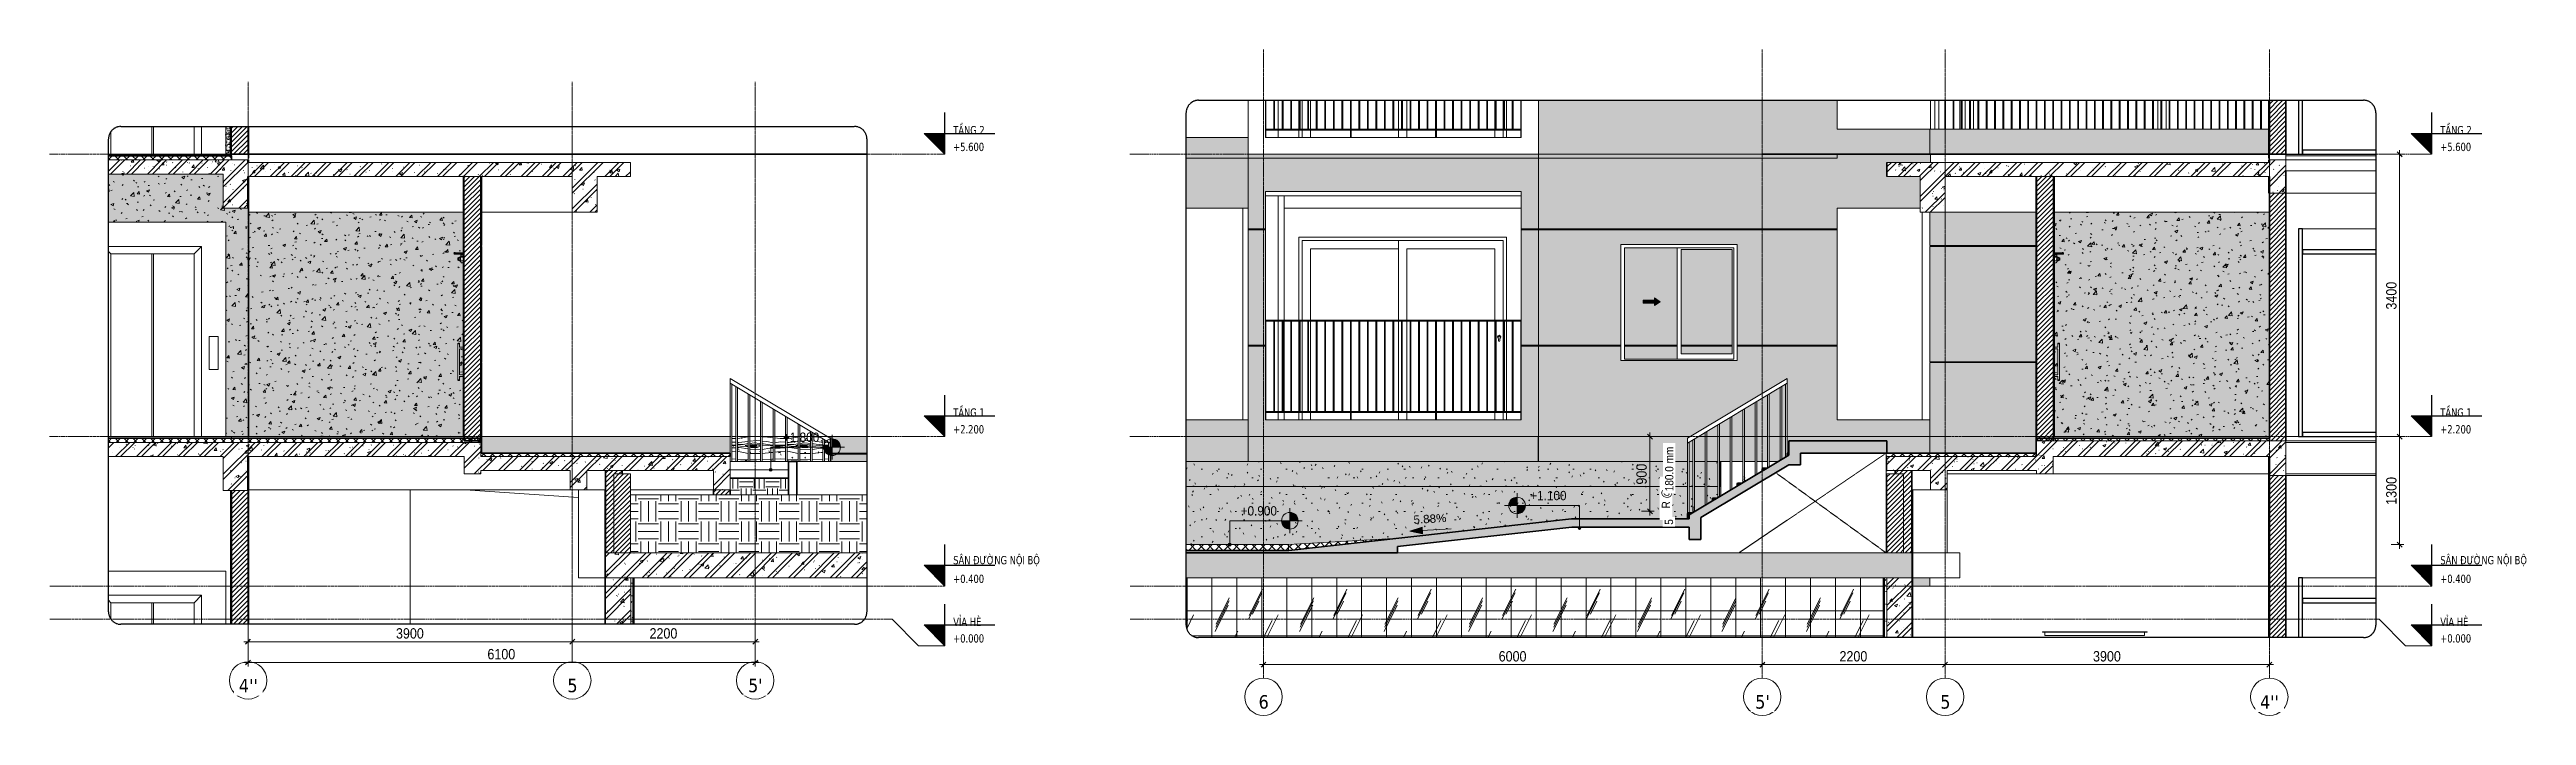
# Model space of a CAD drawing. Header units: millimetres. Extents: x 46644 to 147176, y -1287 to 53383.
# Drawn here: x 65099 to 94896, y -1158 to 6860 of the extents above; entities that cross this region are included whole.
import ezdxf

# ---------------------------------------------------------------- set-up
doc = ezdxf.new("R2010")
doc.units = ezdxf.units.MM
for name, pattern in [('Centre', [31.75, 6.35, -4.7625, 15.875, -4.7625]), ('Demolished', [7.14375, 4.7625, -2.38125]), ('Grid Line', [22.225, 12.7, -3.175, 3.175, -3.175]), ('Hidden', [7.14375, 4.7625, -2.38125]), ('IMPORT-CENTER _2_', [40.64, 25.4, -5.08, 5.08, -5.08])]:
    doc.linetypes.add(name, pattern=pattern)
for name, color, linetype, lineweight in [('0-2', 90, 'Continuous', 5), ('0-3', 130, 'Continuous', 5), ('A-ANNO-DIMS', 211, 'Continuous', 9), ('A-ANNO-DIMS-50', 211, 'Continuous', 9), ('A-DETL-DEMO', 6, 'Demolished', 18), ('A-DETL-GENF', 92, 'Continuous', 18), ('A-DETL-GENF-2', 92, 'Hidden', 25), ('A-DETL-GENF-3', 9, 'Continuous', 18), ('A-DETL-MEDM', 33, 'Continuous', 35), ('A-DETL-THIN', 151, 'Continuous', 18), ('A-DOOR', 31, 'Continuous', 18), ('A-DOOR-1', 31, 'Continuous', 25), ('A-DOOR-FRAM-1', 31, 'Continuous', 18), ('A-FLOR', 192, 'Continuous', 18), ('A-FLOR-1', 250, 'Continuous', 18), ('A-FLOR-FNSH-1', 7, 'Continuous', 35), ('A-FLOR-FNSH-2', 250, 'Continuous', 18), ('A-FLOR-HRAL', 11, 'Continuous', 18), ('A-FLOR-HRAL-1', 250, 'Continuous', 18), ('A-FLOR-LEVL', 51, 'Continuous', 9), ('A-FLOR-LEVL-1', 51, 'Continuous', 25), ('A-FLOR-LEVL-2', 51, 'Centre', 9), ('A-FLOR-MCUT', 51, 'Continuous', 18), ('A-FLOR-PATT-1', 8, 'Continuous', 18), ('A-FLOR-PATT-2', 253, 'Continuous', 18), ('A-GLAZ', 151, 'Continuous', 18), ('A-WALL', 113, 'Continuous', 18), ('A-WALL-1', 7, 'Continuous', 35), ('A-WALL-FNSH-1', 250, 'Continuous', 18), ('A-WALL-PATT-1', 9, 'Continuous', 18), ('A-WALL-PATT-3', 111, 'Continuous', 18), ('A-WALL-PATT-4', 254, 'Continuous', 5), ('E-LITE-EQPM', 33, 'Continuous', 18), ('G-ANNO-DIMS', 111, 'Continuous', 9), ('G-IMPT', 8, 'Continuous', 18), ('G-IMPT-4', 8, 'IMPORT-CENTER _2_', 18), ('I-WALL', 2, 'Continuous', 18), ('M-EQPM', 50, 'Continuous', 18), ('M-EQPM-2', 50, 'Continuous', 25), ('S-BEAM-1', 254, 'Continuous', 5), ('S-BEAM-2', 250, 'Continuous', 18), ('S-BEAM-3', 90, 'Continuous', 50), ('S-COLS-4', 250, 'Continuous', 18), ('S-GRID-1', 1, 'Grid Line', 9), ('S-GRID-IDEN', 1, 'Continuous', 9), ('S-STRS', 31, 'Continuous', 18), ('S-STRS-1', 31, 'Continuous', 35), ('S-STRS-ANNO', 31, 'Continuous', 18), ('S-STRS-IDEN-1', 31, 'Continuous', 9)]:
    doc.layers.add(name, color=color, linetype=linetype, lineweight=lineweight)
doc.styles.add('Arial_2', font='arial.ttf', dxfattribs={"height": 59.53})
doc.styles.add('Arial_6', font='arial.ttf', dxfattribs={"width": 0.9, "height": 112.5})
doc.styles.add('Arial_7', font='arial.ttf', dxfattribs={"height": 100})
doc.styles.add('Tahoma_B', font='tahomabd.ttf', dxfattribs={"height": 162.5})
doc.styles.add('Tahoma_B_1', font='tahomabd.ttf', dxfattribs={"width": 0.85, "height": 100})
doc.styles.add('UTM Avo', font='', dxfattribs={"width": 0.9, "height": 125})
doc.styles.add('UTM Avo_1', font='', dxfattribs={"width": 0.9, "height": 100})
doc.styles.get('UTM Avo').set_extended_font_data('UTM Avo')
doc.styles.get('UTM Avo_1').set_extended_font_data('UTM Avo')
doc.dimstyles.new('1_Dim_chi_tiet_2_5', dxfattribs={"dimscale": 304.8, "dimtxt": 124.912619, "dimasz": 0.19685, "dimexe": 0.164042, "dimexo": 0.0625, "dimgap": 0.016404, "dimtad": 1, "dimdec": 0, "dimrnd": 5, "dimzin": 0, "dimdsep": 46, "dimtxsty": 'UTM Avo', "dimblk1": 'OBLIQUE', "dimblk2": 'OBLIQUE', "dimsah": 1, "dimcen": 0.09, "dimdle": 0.164042, "dimazin": 0, "dimtfac": 1, "dimtdec": 4, "dimtix": 1, "dimtmove": 0, "dimatfit": 3, "dimfxl": 0.328084, "dimfxlon": 1, "dimtvp": 1, "dimtolj": 1, "dimtzin": 0, "dimarcsym": 2})
pattern_1 = [(45, (73875.16, 15725), (-28.28427, 28.28427), [])]
pattern_2 = [(45, (73875.16, 15725), (-53.033, 53.033), []), (135, (73875.16, 15725), (-53.033, -53.033), [])]
pattern_3 = [(50, (73875.16, 15725), (364.368, -31.8783), [38.1, -419.1]), (355, (73875.16, 15725), (-70.486, 382.113), [30.48, -335.28]), (100.451, (73905.53, 15722.34), (293.885, 350.233), [32.38, -356.18]), (46.184, (73875.16, 15826.6), (542.158, -84.086), [57.15, -628.65]), (96.636, (73920.34, 15819.6), (474.805, 494.855), [48.57, -534.27]), (351.184, (73875.16, 15826.6), (474.81, 494.85), [45.72, -502.92]), (21, (73925.96, 15801.2), (303.2285, -204.5305), [38.1, -419.1]), (326, (73925.96, 15801.2), (123.604, 368.376), [30.48, -335.28]), (71.451, (73951.23, 15784.16), (426.834, 163.843), [32.38, -356.18]), (37.5, (73875.16, 15725), (6.1766, 169.1102), [16.764, -314.452, 16.764, -323.596, -336.55]), (37.5, (73875.16, 15725), (6.1766, 169.1102), [-671.576, 16.764, -319.786]), (7.5, (73875.16, 15725), (133.6389, 200.3615), [16.764, -177.292, 16.764, -306.832, -128.27]), (7.5, (73875.16, 15725), (133.6389, 200.3615), [-517.652, 16.764, -111.506]), (327.5, (73761.88, 15725), (271.1818, -11.4584), [16.764, -110.236, 16.764, -379.476, -525.78]), (327.5, (73761.88, 15725), (271.1818, -11.4584), [-523.24, 16.764, -509.016]), (317.5, (73711.08, 15725), (296.2585, 50.853), [16.764, -148.336, 16.764, -246.38, -373.38]), (317.5, (73711.08, 15725), (296.2585, 50.853), [-428.244, 16.764, -356.616])]
pattern_4 = [(37.5, (73875.16, 15725), (-1.60031, 48.94136), [1.676, -36.932, 1.676, -41.504, -41.275]), (37.5, (73875.16, 15725), (-1.60031, 48.94136), [-81.788, 1.676, -39.599]), (7.5, (73875.16, 15725), (44.9521, 71.68268), [1.676, -19.152, 1.676, -33.122, -13.335]), (7.5, (73875.16, 15725), (44.9521, 71.68268), [-55.626, 1.676, -11.659]), (327.5, (73843.92, 15725), (79.09879, 0.14376), [1.676, -11.024, 1.676, -44.044, -59.69]), (327.5, (73843.92, 15725), (79.09879, 0.14376), [-58.42, 1.676, -58.014]), (317.5, (73843.92, 15725), (76.35522, 22.29306), [1.676, -4.674, 1.676, -28.296, -34.29]), (317.5, (73843.92, 15725), (76.35522, 22.29306), [-36.322, 1.676, -32.614])]
pattern_5 = [(45, (73875.16, 15725), (-26.5165, 26.5165), [])]
pattern_6 = [(0, (73875.16, 15725), (406.4, 101.6), [16.764, -288.036, 16.764, -288.036, -1625.6]), (0, (73875.16, 15725), (406.4, 101.6), [-609.6, 16.764, -592.836, 16.764, -288.036, -711.2]), (0, (73875.16, 15725), (406.4, 101.6), [-1524, 16.764, -186.436, 16.764, -491.236]), (120, (74027.56, 15775.8), (-291.1882, 301.1527), [16.764, -288.036, 16.764, -288.036, -1625.6]), (120, (74027.56, 15775.8), (-291.1882, 301.1527), [-609.6, 16.764, -592.836, 16.764, -288.036, -711.2]), (120, (74027.56, 15775.8), (-291.1882, 301.1527), [-1524, 16.764, -186.436, 16.764, -491.236]), (240, (74078.36, 15979), (-115.2118, -402.7527), [16.764, -288.036, 16.764, -288.036, -1625.6]), (240, (74078.36, 15979), (-115.2118, -402.7527), [-609.6, 16.764, -592.836, 16.764, -288.036, -711.2]), (240, (74078.36, 15979), (-115.2118, -402.7527), [-1524, 16.764, -186.436, 16.764, -491.236])]
pattern_7 = [(349.695, (74682.147, 869.39), (3657.5982, -609.61), [68.155, -6747.38]), (0, (74749.2, 857.2), (609.6, 609.6), [67.06, -542.54]), (18.435, (74816.26, 857.2), (1219.2, 609.602), [57.83, -1869.89]), (172.875, (74871.12, 875.49), (4267.1994, -609.599), [49.15, -4865.604]), (174.806, (74822.355, 881.584), (6096.004, -609.5547), [67.333, -6665.92]), (194.036, (74755.3, 887.68), (-1828.802, -609.592), [75.4, -2438.04]), (9.462, (74730.92, 869.39), (3048.005, 609.5835), [37.08, -3670.97]), (353.66, (74767.49, 875.49), (-4876.8008, 609.5835), [55.2, -5464.96]), (185.711, (74822.355, 869.39), (-5486.3951, -609.6394), [61.264, -6065.14]), (168.69, (74761.4, 863.3), (2438.4, -609.6026), [31.084, -3077.28]), (354.806, (74627.283, 863.296), (-6096.004, 609.5547), [67.333, -6665.92]), (348.69, (74694.34, 857.2), (-2438.4, 609.6026), [62.17, -3046.194]), (0, (74755.3, 845), (609.6, 609.6), [73.15, -536.45]), (20.556, (74828.45, 845.01), (3048, 1219.197), [52.084, -5156.34]), (3.814, (74877.22, 863.296), (8534.40115, 609.5889), [91.643, -9072.654]), (354.806, (74968.66, 869.39), (-6096.004, 609.5547), [67.333, -6665.92]), (0, (75035.7, 863.3), (609.6, 609.6), [67.06, -542.54]), (5.194, (74493.17, 863.296), (6096.004, 609.5547), [67.333, -6665.92]), (354.806, (74560.227, 869.39), (-6096.004, 609.5547), [67.333, -6665.92]), (0, (74493.2, 875.5), (609.6, 609.6), [36.58, -573.02]), (5.194, (74529.747, 875.49), (6096.004, 609.5547), [67.333, -6665.92]), (0, (74596.8, 881.6), (609.6, 609.6), [60.96, -548.64]), (10.305, (74657.763, 881.584), (-3657.5982, -609.61), [68.155, -6747.38]), (5.194, (74724.82, 893.776), (6096.004, 609.5547), [67.333, -6665.92]), (354.806, (74791.875, 899.87), (-6096.004, 609.5547), [67.333, -6665.92]), (354.806, (74858.93, 893.776), (-6096.004, 609.5547), [67.333, -6665.92]), (351.87, (74925.99, 887.68), (-3657.6004, 609.593), [86.21, -4224.31]), (0, (75011.33, 875.5), (609.6, 609.6), [91.44, -518.16]), (347.471, (74986.95, 509.73), (3047.9989, -609.6108), [56.2, -5564.033]), (354.289, (75041.81, 497.536), (-5486.3951, 609.6394), [61.264, -6065.14]), (8.13, (74986.95, 509.73), (3657.6004, 609.593), [43.105, -4267.42]), (9.462, (75029.62, 515.82), (3048.005, 609.5835), [74.16, -3633.89]), (0, (74493.2, 528), (609.6, 609.6), [73.15, -536.45]), (350.538, (74566.32, 528.02), (-3048.005, 609.5835), [37.08, -3670.97]), (201.801, (74602.9, 521.92), (1828.8045, 609.587), [32.83, -3249.97]), (192.995, (74572.42, 509.73), (5486.3931, 1219.2375), [81.33, -8051.747]), (352.875, (75054, 509.73), (-4267.1994, 609.599), [49.15, -4865.604]), (7.125, (75054, 509.73), (4267.1994, 609.599), [49.15, -4865.604]), (0, (74493.2, 515.8), (609.6, 609.6), [48.77, -560.83]), (194.036, (74541.94, 515.82), (-1828.802, -609.592), [50.27, -2463.18]), (356.633, (74627.283, 534.112), (-9753.5944, 609.6919), [103.81, -10277.302]), (357.709, (74730.915, 528.016), (-14630.39665, 609.6991), [152.522, -15099.665]), (3.18, (74883.315, 521.92), (10363.1983, 609.6312), [109.897, -10879.823]), (9.462, (74993.04, 528.02), (3048.005, 609.5835), [111.24, -3596.81]), (10.305, (74493.17, 473.15), (-3657.5982, -609.61), [68.155, -6747.38]), (15.945, (74560.23, 485.34), (-2438.4042, -609.583), [88.76, -4349.196]), (0, (74645.6, 509.7), (609.6, 609.6), [79.25, -530.35]), (351.87, (74724.82, 509.73), (-3657.6004, 609.593), [86.21, -4224.31]), (3.576, (74810.163, 497.536), (9144.00297, 609.5468), [97.726, -9674.906]), (351.254, (74907.7, 503.63), (4267.201, -609.5878), [80.18, -7937.856]), (345.964, (74986.95, 491.44), (-1828.802, 609.592), [75.4, -2438.04]), (0, (75060.1, 473.15), (609.6, 609.6), [42.67, -566.93]), (174.806, (74627.283, 534.11), (6096.004, -609.5547), [134.665, -6598.587]), (355.236, (74493.17, 570.69), (-6705.5965, 609.6414), [146.81, -7193.745]), (0, (74639.5, 558.5), (609.6, 609.6), [140.21, -469.39]), (4.086, (74779.683, 558.496), (7924.795, 609.6527), [171.123, -8385.02]), (0, (74950.4, 570.7), (609.6, 609.6), [152.4, -457.2]), (7.125, (74493.17, 442.67), (4267.1994, 609.599), [147.443, -4767.31]), (6.34, (74639.475, 460.96), (4876.8008, 609.5835), [110.403, -5409.76]), (357.51, (74749.203, 473.152), (-13411.19697, 609.7044), [140.34, -13893.706]), (353.48, (74889.411, 467.056), (-15849.59217, 1828.85517), [214.749, -21260.135]), (3.013, (74493.17, 838.912), (10972.79715, 609.6408), [115.984, -11482.446]), (351.87, (74608.995, 845.01), (-3657.6004, 609.593), [129.316, -4181.21]), (357.614, (74737.01, 826.72), (-14020.79943, 609.61372), [146.43, -14496.664]), (10.62, (74883.315, 820.624), (-6705.59246, -1219.2397), [99.236, -9824.334]), (0, (74980.85, 838.9), (609.6, 609.6), [121.92, -487.68]), (356.82, (74493.17, 912.064), (-10363.1983, 609.6312), [109.897, -10879.823]), (6.009, (74602.9, 905.968), (-6095.999, -609.5992), [116.464, -11529.93]), (6.71, (74718.723, 918.16), (-5486.39734, -609.6157), [104.346, -10330.325]), (354.289, (74822.355, 930.35), (-5486.3951, 609.6394), [122.53, -6003.877]), (347.905, (74944.275, 918.16), (-5486.3949, 1219.22295), [87.28, -8640.862]), (9.462, (75029.62, 899.87), (3048.005, 609.5835), [74.16, -3633.89]), (3.814, (74493.17, 796.24), (8534.40115, 609.5889), [91.643, -9072.654]), (347.196, (74584.61, 802.336), (-7924.80896, 1828.76326), [137.532, -13615.67]), (0, (74718.7, 771.86), (609.6, 609.6), [152.4, -457.2]), (5.44, (74871.123, 771.856), (-6705.6025, -609.56085), [128.595, -12730.932]), (6.71, (74999.14, 784.048), (-5486.39734, -609.61573), [104.346, -10330.325]), (0, (74493.2, 954.74), (609.6, 609.6), [103.63, -505.97]), (8.13, (74596.8, 954.74), (3657.6004, 609.593), [172.42, -4138.1]), (357.614, (74767.49, 979.12), (-14020.79943, 609.61372), [146.43, -14496.664]), (354.472, (74913.795, 973.024), (12801.59101, -1219.3029), [189.859, -18796.025]), (6.843, (74493.17, 400), (-10363.19504, -1219.24128), [153.494, -15195.842]), (0, (74645.6, 418.3), (609.6, 609.6), [170.69, -438.91]), (356.348, (74816.259, 418.288), (-18897.60496, 1219.126665), [287.095, -28422.422]), (0, (74493.2, 613.36), (609.6, 609.6), [146.3, -463.3]), (4.764, (74639.475, 613.36), (6705.5965, 609.6414), [146.81, -7193.745]), (358.152, (74785.78, 625.552), (-18287.99624, 609.72412), [189.074, -18718.355]), (357.274, (74974.755, 619.456), (-12192.00424, 609.53415), [128.16, -12687.945]), (354.806, (74493.17, 710.896), (-6096.004, 609.5547), [134.665, -6598.587]), (0, (74627.3, 698.7), (609.6, 609.6), [195.07, -414.53]), (1.909, (74822.355, 698.704), (17678.40105, 609.55323), [182.982, -18115.176]), (3.576, (75005.235, 704.8), (9144.00297, 609.5468), [97.726, -9674.906])]
pattern_8 = [(50, (73875.16, 15725), (364.368, -31.8783), [38.1, -419.1]), (355, (73875.16, 15725), (-70.486, 382.113), [30.48, -335.28]), (100.451, (73905.53, 15722.34), (293.885, 350.2334), [32.38, -356.18]), (46.184, (73875.16, 15826.6), (542.158, -84.086), [57.15, -628.65]), (96.636, (73920.34, 15819.6), (474.805, 494.855), [48.57, -534.27]), (351.184, (73875.16, 15826.6), (474.81, 494.85), [45.72, -502.92]), (21, (73925.96, 15801.2), (303.2285, -204.5305), [38.1, -419.1]), (326, (73925.96, 15801.2), (123.604, 368.376), [30.48, -335.28]), (71.451, (73951.23, 15784.16), (426.834, 163.843), [32.38, -356.18]), (37.5, (73875.16, 15725), (6.1766, 169.11015), [3.353, -327.863, 3.353, -337.007, -336.55]), (37.5, (73875.16, 15725), (6.1766, 169.11015), [-671.576, 3.353, -333.197]), (7.5, (73875.16, 15725), (133.6389, 200.3615), [3.353, -190.703, 3.353, -320.243, -128.27]), (7.5, (73875.16, 15725), (133.6389, 200.3615), [-517.652, 3.353, -124.917]), (327.5, (73761.88, 15725), (271.1818, -11.4584), [3.353, -123.647, 3.353, -392.887, -525.78]), (327.5, (73761.88, 15725), (271.1818, -11.4584), [-523.24, 3.353, -522.427]), (317.5, (73711.08, 15725), (296.2585, 50.853), [3.353, -161.747, 3.353, -259.791, -373.38]), (317.5, (73711.08, 15725), (296.2585, 50.853), [-428.244, 3.353, -370.027]), (45, (73875.16, 15725), (-125.7236, 125.7236), []), (45, (73875.16, 15915.5), (-125.7236, 125.7236), [])]
pattern_9 = [(50, (-54488.13, 15725), (364.368, -31.878), [38.1, -419.1]), (355, (-54488.13, 15725), (-70.486, 382.113), [30.48, -335.28]), (100.451, (-54457.77, 15722.34), (293.885, 350.233), [32.38, -356.18]), (46.184, (-54488.13, 15826.6), (542.158, -84.086), [57.15, -628.65]), (96.636, (-54442.95, 15819.6), (474.805, 494.855), [48.57, -534.27]), (351.184, (-54488.13, 15826.6), (474.81, 494.85), [45.72, -502.92]), (21, (-54437.33, 15801.2), (303.2285, -204.5305), [38.1, -419.1]), (326, (-54437.33, 15801.2), (123.604, 368.376), [30.48, -335.28]), (71.451, (-54412.07, 15784.16), (426.834, 163.843), [32.38, -356.18]), (37.5, (-54488.13, 15725), (6.1766, 169.1102), [3.353, -327.863, 3.353, -337.007, -336.55]), (37.5, (-54488.13, 15725), (6.1766, 169.1102), [-671.576, 3.353, -333.197]), (7.5, (-54488.13, 15725), (133.6389, 200.3615), [3.353, -190.703, 3.353, -320.243, -128.27]), (7.5, (-54488.13, 15725), (133.6389, 200.3615), [-517.652, 3.353, -124.917]), (327.5, (-54601.42, 15725), (271.1818, -11.4584), [3.353, -123.647, 3.353, -392.887, -525.78]), (327.5, (-54601.42, 15725), (271.1818, -11.4584), [-523.24, 3.353, -522.427]), (317.5, (-54652.22, 15725), (296.2585, 50.853), [3.353, -161.747, 3.353, -259.791, -373.38]), (317.5, (-54652.22, 15725), (296.2585, 50.853), [-428.244, 3.353, -370.027]), (45, (-54488.13, 15725), (-125.7236, 125.7236), []), (45, (-54488.13, 15915.5), (-125.7236, 125.7236), [])]
pattern_10 = [(45, (86167.634, 15725), (-28.28427, 28.28427), [])]
pattern_11 = [(45, (86167.634, 15725), (-53.033, 53.033), []), (135, (86167.634, 15725), (-53.033, -53.033), [])]
pattern_12 = [(0, (86167.634, 15725), (203.2, 50.8), [16.764, -135.636, 16.764, -135.636, -812.8]), (0, (86167.634, 15725), (203.2, 50.8), [-304.8, 16.764, -288.036, 16.764, -135.636, -355.6]), (0, (86167.634, 15725), (203.2, 50.8), [-762, 16.764, -84.836, 16.764, -237.236]), (120, (86243.834, 15750.4), (-145.59409, 150.57636), [16.764, -135.636, 16.764, -135.636, -812.8]), (120, (86243.834, 15750.4), (-145.59409, 150.57636), [-304.8, 16.764, -288.036, 16.764, -135.636, -355.6]), (120, (86243.834, 15750.4), (-145.59409, 150.57636), [-762, 16.764, -84.836, 16.764, -237.236]), (240, (86269.234, 15852), (-57.60591, -201.37636), [16.764, -135.636, 16.764, -135.636, -812.8]), (240, (86269.234, 15852), (-57.60591, -201.37636), [-304.8, 16.764, -288.036, 16.764, -135.636, -355.6]), (240, (86269.234, 15852), (-57.60591, -201.37636), [-762, 16.764, -84.836, 16.764, -237.236])]
pattern_13 = [(0, (86167.63, 15725), (406.4, 101.6), [16.764, -288.036, 16.764, -288.036, -1625.6]), (0, (86167.63, 15725), (406.4, 101.6), [-609.6, 16.764, -592.836, 16.764, -288.036, -711.2]), (0, (86167.63, 15725), (406.4, 101.6), [-1524, 16.764, -186.436, 16.764, -491.236]), (120, (86320.03, 15775.8), (-291.1882, 301.1527), [16.764, -288.036, 16.764, -288.036, -1625.6]), (120, (86320.03, 15775.8), (-291.1882, 301.1527), [-609.6, 16.764, -592.836, 16.764, -288.036, -711.2]), (120, (86320.03, 15775.8), (-291.1882, 301.1527), [-1524, 16.764, -186.436, 16.764, -491.236]), (240, (86370.83, 15979), (-115.2118, -402.7527), [16.764, -288.036, 16.764, -288.036, -1625.6]), (240, (86370.83, 15979), (-115.2118, -402.7527), [-609.6, 16.764, -592.836, 16.764, -288.036, -711.2]), (240, (86370.83, 15979), (-115.2118, -402.7527), [-1524, 16.764, -186.436, 16.764, -491.236])]
pattern_14 = [(50, (86167.63, 15725), (364.368, -31.8783), [38.1, -419.1]), (355, (86167.63, 15725), (-70.486, 382.113), [30.48, -335.28]), (100.451, (86198, 15722.34), (293.885, 350.2334), [32.38, -356.18]), (46.184, (86167.63, 15826.6), (542.158, -84.086), [57.15, -628.65]), (96.636, (86212.8, 15819.6), (474.805, 494.855), [48.57, -534.27]), (351.184, (86167.63, 15826.6), (474.81, 494.85), [45.72, -502.92]), (21, (86218.43, 15801.2), (303.2285, -204.5305), [38.1, -419.1]), (326, (86218.43, 15801.2), (123.604, 368.376), [30.48, -335.28]), (71.451, (86243.7, 15784.16), (426.834, 163.843), [32.38, -356.18]), (37.5, (86167.63, 15725), (6.1766, 169.11015), [3.353, -327.863, 3.353, -337.007, -336.55]), (37.5, (86167.63, 15725), (6.1766, 169.11015), [-671.576, 3.353, -333.197]), (7.5, (86167.63, 15725), (133.6389, 200.3615), [3.353, -190.703, 3.353, -320.243, -128.27]), (7.5, (86167.63, 15725), (133.6389, 200.3615), [-517.652, 3.353, -124.917]), (327.5, (86054.35, 15725), (271.1818, -11.4584), [3.353, -123.647, 3.353, -392.887, -525.78]), (327.5, (86054.35, 15725), (271.1818, -11.4584), [-523.24, 3.353, -522.427]), (317.5, (86003.55, 15725), (296.2585, 50.853), [3.353, -161.747, 3.353, -259.791, -373.38]), (317.5, (86003.55, 15725), (296.2585, 50.853), [-428.244, 3.353, -370.027]), (45, (86167.63, 15725), (-125.7236, 125.7236), []), (45, (86167.63, 15915.5), (-125.7236, 125.7236), [])]

msp = doc.modelspace()

# ---------------------------------------------------------------- texts
at = {"layer": 'A-FLOR-LEVL', "char_height": 100, "line_spacing_factor": 0.996129, "style": 'Tahoma_B_1'}
for s, insert, width, attachment_point in [('\\pt510,1020,1530,2040,2550,3060,3570,4080,4590,5100,5610,6120,6630,7140,7650,8160,8670,9180,9690,10200,10710,11220,11730,12240,12750,13260,13770,14280,14790,15300,15810,16320;TẦNG 2', (75970.7, 5837.2), 452.625, 7), ('\\pt510,1020,1530,2040,2550,3060,3570,4080,4590,5100,5610,6120,6630,7140,7650,8160,8670,9180,9690,10200,10710,11220,11730,12240,12750,13260,13770,14280,14790,15300,15810,16320;TẦNG 2', (93859.7, 5837.2), 452.625, 7), ('\\pt212.5,425,637.5,850,1062.5,1275,1487.5,1700,1912.5,2125,2337.5,2550,2762.5,2975,3187.5,3400,3612.5,3825,4037.5,4250,4462.5,4675,4887.5,5100,5312.5,5525,5737.5,5950,6162.5,6375,6587.5,6800;+5.600', (75970.7, 5737.5), 441.575, 1), ('\\pt212.5,425,637.5,850,1062.5,1275,1487.5,1700,1912.5,2125,2337.5,2550,2762.5,2975,3187.5,3400,3612.5,3825,4037.5,4250,4462.5,4675,4887.5,5100,5312.5,5525,5737.5,5950,6162.5,6375,6587.5,6800;+5.600', (93859.7, 5737.5), 441.575, 1), ('\\pt510,1020,1530,2040,2550,3060,3570,4080,4590,5100,5610,6120,6630,7140,7650,8160,8670,9180,9690,10200,10710,11220,11730,12240,12750,13260,13770,14280,14790,15300,15810,16320;TẦNG 1', (75970.7, 2437.2), 452.625, 7), ('\\pt510,1020,1530,2040,2550,3060,3570,4080,4590,5100,5610,6120,6630,7140,7650,8160,8670,9180,9690,10200,10710,11220,11730,12240,12750,13260,13770,14280,14790,15300,15810,16320;TẦNG 1', (93859.7, 2437.2), 452.625, 7), ('\\pt212.5,425,637.5,850,1062.5,1275,1487.5,1700,1912.5,2125,2337.5,2550,2762.5,2975,3187.5,3400,3612.5,3825,4037.5,4250,4462.5,4675,4887.5,5100,5312.5,5525,5737.5,5950,6162.5,6375,6587.5,6800;+2.200', (75970.7, 2337.5), 441.575, 1), ('\\pt212.5,425,637.5,850,1062.5,1275,1487.5,1700,1912.5,2125,2337.5,2550,2762.5,2975,3187.5,3400,3612.5,3825,4037.5,4250,4462.5,4675,4887.5,5100,5312.5,5525,5737.5,5950,6162.5,6375,6587.5,6800;+2.200', (93859.7, 2337.5), 441.575, 1), ('\\pt510,1020,1530,2040,2550,3060,3570,4080,4590,5100,5610,6120,6630,7140,7650,8160,8670,9180,9690,10200,10710,11220,11730,12240,12750,13260,13770,14280,14790,15300,15810,16320;SÂN ĐƯỜNG NỘI BỘ', (75970.7, 637.2), 1256.725, 7), ('\\pt510,1020,1530,2040,2550,3060,3570,4080,4590,5100,5610,6120,6630,7140,7650,8160,8670,9180,9690,10200,10710,11220,11730,12240,12750,13260,13770,14280,14790,15300,15810,16320;SÂN ĐƯỜNG NỘI BỘ', (93859.7, 637.2), 1256.725, 7), ('\\pt212.5,425,637.5,850,1062.5,1275,1487.5,1700,1912.5,2125,2337.5,2550,2762.5,2975,3187.5,3400,3612.5,3825,4037.5,4250,4462.5,4675,4887.5,5100,5312.5,5525,5737.5,5950,6162.5,6375,6587.5,6800;+0.400', (75970.7, 537.5), 441.575, 1), ('\\pt212.5,425,637.5,850,1062.5,1275,1487.5,1700,1912.5,2125,2337.5,2550,2762.5,2975,3187.5,3400,3612.5,3825,4037.5,4250,4462.5,4675,4887.5,5100,5312.5,5525,5737.5,5950,6162.5,6375,6587.5,6800;+0.400', (93859.7, 537.5), 441.575, 1), ('\\pt510,1020,1530,2040,2550,3060,3570,4080,4590,5100,5610,6120,6630,7140,7650,8160,8670,9180,9690,10200,10710,11220,11730,12240,12750,13260,13770,14280,14790,15300,15810,16320;VỈA HÈ', (75970.7, -80.3), 427.55, 7), ('\\pt510,1020,1530,2040,2550,3060,3570,4080,4590,5100,5610,6120,6630,7140,7650,8160,8670,9180,9690,10200,10710,11220,11730,12240,12750,13260,13770,14280,14790,15300,15810,16320;VỈA HÈ', (93859.7, -80.3), 427.55, 7), ('\\pt212.5,425,637.5,850,1062.5,1275,1487.5,1700,1912.5,2125,2337.5,2550,2762.5,2975,3187.5,3400,3612.5,3825,4037.5,4250,4462.5,4675,4887.5,5100,5312.5,5525,5737.5,5950,6162.5,6375,6587.5,6800;+0.000', (75970.7, -180), 441.575, 1), ('\\pt212.5,425,637.5,850,1062.5,1275,1487.5,1700,1912.5,2125,2337.5,2550,2762.5,2975,3187.5,3400,3612.5,3825,4037.5,4250,4462.5,4675,4887.5,5100,5312.5,5525,5737.5,5950,6162.5,6375,6587.5,6800;+0.000', (93859.7, -180), 441.575, 1)]:
    msp.add_mtext(s, dxfattribs=dict(at, insert=insert, width=width, attachment_point=attachment_point))
at = {"layer": 'G-ANNO-DIMS', "char_height": 112.5, "width": 519.248, "attachment_point": 1, "line_spacing_factor": 0.941778, "style": 'Arial_6'}
for s, insert in [('+1.800', (73922.1, 2248.5)), ('+1.100', (82911.8, 1546)), ('+0.900', (79428.4, 1361.9))]:
    msp.add_mtext(s, dxfattribs=dict(at, insert=insert))
at = {"layer": 'G-ANNO-DIMS', "insert": (81504.1, 1248.3), "char_height": 100, "width": 473.789, "attachment_point": 1, "rotation": 3.36653, "line_spacing_factor": 0.941778, "style": 'Arial_7'}
msp.add_mtext('5.88%', dxfattribs=at)
at = {"layer": 'S-STRS-ANNO', "char_height": 59.5, "width": 54.943, "attachment_point": 1, "line_spacing_factor": 0.941778, "style": 'Arial_2'}
for s, insert in [('3', (85457.4, 1716.9)), ('1', (84857.4, 1356.9))]:
    msp.add_mtext(s, dxfattribs=dict(at, insert=insert))

# ---------------------------------------------------------------- blocks, each defined once
blk = doc.blocks.new('NCV_TKTC_KET CAU_rvt-2-TKCS_SẢNH - BẬC CẤP 1 - MẶT CẮT 2')
at = {"layer": 'S-BEAM-1'}
blk.add_hatch(color=256, dxfattribs=at).paths.add_polyline_path([(48852, 5500), (48853, 5500), (48852, 5530)])
at = {"layer": 'A-FLOR-1'}
blk.add_line((51464, 1560), (52828, 1466), dxfattribs=at)
at = {"layer": 'S-BEAM-2'}
for p, q in [((48862, 4900), (51442, 4900)), ((51662, 4900), (52753, 4900)), ((48863, 1560), (51452, 1560)), ((51452, 1560), (52728, 1560)), ((52928, 1560), (53143, 1560)), ((53453, 1560), (54453, 1560))]:
    blk.add_line(p, q, dxfattribs=at)
at = {"layer": 'S-BEAM-3'}
for p, q in [((48853, 5500), (48853, 5530)), ((48853, 4950), (48853, 5330)), ((48853, 1550), (48853, 1960))]:
    blk.add_line(p, q, dxfattribs=at)
at = {"layer": 'S-COLS-4'}
for p, q in [((48653, 5600), (48653, 5580)), ((48853, 5530), (48853, 5600)), ((48653, 2200), (48653, 2180)), ((48853, 2180), (48853, 2200))]:
    blk.add_line(p, q, dxfattribs=at)
blk = doc.blocks.new('Thang may HIEN - Dài x Rộng - 2000x2000-2402764-TKCS_SẢNH - BẬC CẤP 1 - MẶT CẮT 2')
at = {"layer": 'A-DOOR'}
for p, q in [((48583, 580), (47173, 580)), ((48583, -60), (48583, 580)), ((47173, 290), (48293, 290)), ((47203, 200), (47173, 230)), ((47203, 200), (47203, 2)), ((47203, 200), (48203, 200)), ((47693, -60), (47693, 200)), ((47713, -60), (47713, 200)), ((48293, 290), (48203, 200)), ((48203, 200), (48203, -60)), ((48293, 290), (48293, -60))]:
    blk.add_line(p, q, dxfattribs=at)
blk = doc.blocks.new('Thang may HIEN - Dài x Rộng - 2000x2000-V19-TKCS_SẢNH - BẬC CẤP 1 - MẶT CẮT 2')
at = {"layer": 'A-DOOR'}
for p, q in [((47203, 5871), (47203, 5600)), ((47693, 5600), (47693, 5933)), ((47713, 5600), (47713, 5933)), ((48203, 5933), (48203, 5600)), ((48293, 5933), (48293, 5600)), ((48583, 5600), (48583, 5933)), ((47203, 5600), (47173, 5600)), ((47693, 5600), (47203, 5600)), ((47713, 5600), (47693, 5600)), ((48203, 5600), (47713, 5600)), ((48293, 5600), (48203, 5600)), ((48293, 5600), (48583, 5600))]:
    blk.add_line(p, q, dxfattribs=at)
blk = doc.blocks.new('TKTC_XREF_251221_MB TANG 2-7 - TKTC_XREF_260130_MB TANG 2-5_dwg_CUM U_DN100-4746796-TKCS_SẢNH - BẬC CẤP 1 - MẶT CẮT 2')
at = {"layer": 'G-IMPT'}
for p, q in [((47173, 5600), (47215, 5600)), ((47173, 5600), (47211, 5600)), ((47173, 5600), (47223, 5600)), ((47216, 5600), (47213, 5600)), ((47223, 5600), (47214, 5600)), ((47217, 5600), (47216, 5600)), ((47222, 5600), (47216, 5600)), ((47216, 5600), (47216, 5600)), ((47220, 5600), (47217, 5600)), ((47220, 5600), (47217, 5600)), ((47220, 5600), (47217, 5600)), ((47221, 5600), (47220, 5600)), ((47224, 5600), (47222, 5600)), ((47222, 5600), (47222, 5600)), ((47223, 5600), (47223, 5600))]:
    blk.add_line(p, q, dxfattribs=at)
at = {"layer": 'G-IMPT', "flags": 128}
for points in [[(47215, 5600), (47215, 5600), (47211, 5600)], [(47224, 5600), (47226, 5600), (47226, 5600), (47211, 5600), (47211, 5600), (47213, 5600)], [(47213, 5600), (47213, 5600), (47224, 5600), (47224, 5600)], [(47221, 5600), (47221, 5600), (47216, 5600), (47216, 5600)]]:
    blk.add_lwpolyline(points, dxfattribs=at)
blk = doc.blocks.new('TKTC_XREF_251221_MB TANG 2-7 - TKTC_XREF_260130_MB TANG 2-5_dwg_$cc-4746806-TKCS_SẢNH - BẬC CẤP 1 - MẶT CẮT 2')
at = {"layer": 'G-IMPT-4'}
blk.add_line((47173, 5600), (47230, 5600), dxfattribs=at)
at = {"layer": 'M-EQPM'}
for p, q in [((47173, 5600), (47173, 5600)), ((47173, 5600), (47211, 5600)), ((47211, 5600), (47173, 5600))]:
    blk.add_line(p, q, dxfattribs=at)
blk = doc.blocks.new('TKTC_XREF_251221_MB TANG 2-7 - TKTC_XREF_260130_MB TANG 2-5_dwg_$cc-4746801-TKCS_SẢNH - BẬC CẤP 1 - MẶT CẮT 2')
at = {"layer": 'G-IMPT-4'}
for p, q in [((47352, 5600), (47231, 5600)), ((47292, 5600), (47291, 5600))]:
    blk.add_line(p, q, dxfattribs=at)
at = {"layer": 'M-EQPM'}
for p, q in [((47337, 5600), (47247, 5600)), ((47247, 5600), (47292, 5600)), ((47291, 5600), (47291, 5600)), ((47292, 5600), (47337, 5600))]:
    blk.add_line(p, q, dxfattribs=at)
blk = doc.blocks.new('TKTC_XREF_251221_MB TANG 2-7 - TKTC_XREF_260130_MB TANG 2-5_dwg_CUM U_DN100-4746799-TKCS_SẢNH - BẬC CẤP 1 - MẶT CẮT 2')
at = {"layer": 'G-IMPT'}
for p, q in [((47235, 5600), (47238, 5600)), ((47346, 5600), (47237, 5600)), ((47237, 5600), (47237, 5600)), ((47237, 5600), (47243, 5600)), ((47238, 5600), (47239, 5600)), ((47238, 5600), (47242, 5600)), ((47238, 5600), (47238, 5600)), ((47239, 5600), (47241, 5600)), ((47239, 5600), (47241, 5600)), ((47239, 5600), (47241, 5600)), ((47241, 5600), (47242, 5600)), ((47242, 5600), (47245, 5600)), ((47242, 5600), (47242, 5600)), ((47340, 5600), (47244, 5600)), ((47337, 5600), (47247, 5600)), ((47338, 5600), (47340, 5600)), ((47339, 5600), (47346, 5600)), ((47340, 5600), (47345, 5600)), ((47340, 5600), (47340, 5600)), ((47341, 5600), (47341, 5600)), ((47341, 5600), (47344, 5600)), ((47341, 5600), (47344, 5600)), ((47341, 5600), (47344, 5600)), ((47344, 5600), (47345, 5600)), ((47345, 5600), (47347, 5600)), ((47345, 5600), (47345, 5600)), ((47346, 5600), (47346, 5600))]:
    blk.add_line(p, q, dxfattribs=at)
at = {"layer": 'G-IMPT', "flags": 128}
for points in [[(47236, 5600), (47234, 5600), (47234, 5600), (47246, 5600), (47246, 5600), (47245, 5600)], [(47245, 5600), (47245, 5600), (47236, 5600), (47235, 5600)], [(47238, 5600), (47238, 5600), (47242, 5600), (47242, 5600)], [(47243, 5600), (47244, 5600), (47247, 5600)], [(47340, 5600), (47340, 5600), (47337, 5600)], [(47338, 5600), (47337, 5600), (47337, 5600), (47349, 5600), (47349, 5600), (47347, 5600)], [(47347, 5600), (47347, 5600), (47338, 5600), (47338, 5600)], [(47341, 5600), (47341, 5600), (47345, 5600), (47345, 5600)]]:
    blk.add_lwpolyline(points, dxfattribs=at)
blk = doc.blocks.new('TKTC_XREF_251221_MB TANG 2-7 - TKTC_XREF_260130_MB TANG 2-5_dwg_$cc-4746802-TKCS_SẢNH - BẬC CẤP 1 - MẶT CẮT 2')
at = {"layer": 'G-IMPT-4'}
for p, q in [((56297, 5600), (56210, 5600)), ((56271, 5600), (56270, 5600))]:
    blk.add_line(p, q, dxfattribs=at)
at = {"layer": 'M-EQPM'}
for p, q in [((56299, 5600), (56226, 5600)), ((56226, 5600), (56271, 5600)), ((56271, 5600), (56297, 5600)), ((56297, 5600), (56271, 5600)), ((56271, 5600), (56297, 5600))]:
    blk.add_line(p, q, dxfattribs=at)
blk = doc.blocks.new('TKTC_XREF_251221_MB TANG 2-7 - TKTC_XREF_260130_MB TANG 2-5_dwg_CUM U_DN100-V20-TKCS_SẢNH - BẬC CẤP 1 - MẶT CẮT 2')
at = {"layer": 'G-IMPT'}
for p, q in [((56215, 5600), (56217, 5600)), ((56298, 5600), (56216, 5600)), ((56216, 5600), (56216, 5600)), ((56216, 5600), (56223, 5600)), ((56217, 5600), (56218, 5600)), ((56217, 5600), (56221, 5600)), ((56217, 5600), (56217, 5600)), ((56218, 5600), (56220, 5600)), ((56218, 5600), (56220, 5600)), ((56218, 5600), (56220, 5600)), ((56220, 5600), (56221, 5600)), ((56221, 5600), (56224, 5600)), ((56221, 5600), (56221, 5600)), ((56298, 5600), (56223, 5600)), ((56298, 5600), (56226, 5600))]:
    blk.add_line(p, q, dxfattribs=at)
at = {"layer": 'G-IMPT', "flags": 128}
for points in [[(56215, 5600), (56213, 5600), (56213, 5600), (56225, 5600), (56225, 5600), (56224, 5600)], [(56224, 5600), (56224, 5600), (56215, 5600), (56215, 5600)], [(56217, 5600), (56217, 5600), (56221, 5600), (56221, 5600)], [(56222, 5600), (56223, 5600), (56226, 5600)]]:
    blk.add_lwpolyline(points, dxfattribs=at)
blk = doc.blocks.new('TKTC_XREF_251221_MB TANG 2-7 - TKTC_XREF_260130_MB TANG 2-5_dwg_$cc-4746807-TKCS_SẢNH - BẬC CẤP 1 - MẶT CẮT 2')
at = {"layer": 'G-IMPT-4'}
for p, q in [((56107, 5600), (55954, 5600)), ((56031, 5600), (56031, 5600))]:
    blk.add_line(p, q, dxfattribs=at)
at = {"layer": 'M-EQPM'}
for p, q in [((56088, 5600), (55974, 5600)), ((55974, 5600), (56031, 5600)), ((56031, 5600), (56031, 5600)), ((56031, 5600), (56088, 5600))]:
    blk.add_line(p, q, dxfattribs=at)
blk = doc.blocks.new('TKTC_XREF_251221_MB TANG 2-7 - TKTC_XREF_260130_MB TANG 2-5_dwg_CUM U_DN100-V21-TKCS_SẢNH - BẬC CẤP 1 - MẶT CẮT 2')
at = {"layer": 'G-IMPT'}
for p, q in [((55962, 5600), (55959, 5600)), ((55961, 5600), (56099, 5600)), ((55961, 5600), (55961, 5600)), ((55969, 5600), (55961, 5600)), ((55963, 5600), (55962, 5600)), ((55968, 5600), (55962, 5600)), ((55962, 5600), (55962, 5600)), ((55966, 5600), (55963, 5600)), ((55966, 5600), (55963, 5600)), ((55966, 5600), (55963, 5600)), ((55967, 5600), (55966, 5600)), ((55971, 5600), (55968, 5600)), ((55968, 5600), (55968, 5600)), ((55969, 5600), (56091, 5600)), ((55973, 5600), (56087, 5600)), ((56092, 5600), (56089, 5600)), ((56099, 5600), (56090, 5600)), ((56093, 5600), (56092, 5600)), ((56097, 5600), (56092, 5600)), ((56092, 5600), (56092, 5600)), ((56096, 5600), (56093, 5600)), ((56096, 5600), (56093, 5600)), ((56096, 5600), (56093, 5600)), ((56097, 5600), (56096, 5600)), ((56100, 5600), (56097, 5600)), ((56097, 5600), (56097, 5600)), ((56099, 5600), (56099, 5600))]:
    blk.add_line(p, q, dxfattribs=at)
at = {"layer": 'G-IMPT', "flags": 128}
for points in [[(55971, 5600), (55973, 5600), (55973, 5600), (55957, 5600), (55957, 5600), (55959, 5600)], [(55959, 5600), (55959, 5600), (55971, 5600), (55971, 5600)], [(55967, 5600), (55967, 5600), (55962, 5600), (55962, 5600)], [(55969, 5600), (55969, 5600), (55973, 5600)], [(56091, 5600), (56091, 5600), (56087, 5600)], [(56100, 5600), (56102, 5600), (56102, 5600), (56087, 5600), (56087, 5600), (56089, 5600)], [(56089, 5600), (56089, 5600), (56100, 5600), (56100, 5600)], [(56097, 5600), (56097, 5600), (56092, 5600), (56092, 5600)]]:
    blk.add_lwpolyline(points, dxfattribs=at)
blk = doc.blocks.new('TKTC_XREF_251221_MB TANG 2-7 - TKTC_XREF_260130_MB TANG 2-5_dwg_$cc-V22-TKCS_SẢNH - BẬC CẤP 1 - MẶT CẮT 2')
at = {"layer": 'G-IMPT-4'}
for p, q in [((56297, 5600), (56210, 5600)), ((56271, 5600), (56270, 5600))]:
    blk.add_line(p, q, dxfattribs=at)
at = {"layer": 'M-EQPM'}
for p, q in [((56299, 5600), (56226, 5600)), ((56226, 5600), (56271, 5600)), ((56270, 5600), (56297, 5600)), ((56297, 5600), (56270, 5600)), ((56271, 5600), (56297, 5600))]:
    blk.add_line(p, q, dxfattribs=at)
blk = doc.blocks.new('TKTC_XREF_251221_MB TANG 2-7 - TKTC_XREF_260130_MB TANG 2-5_dwg_CUM U_DN100-V23-TKCS_SẢNH - BẬC CẤP 1 - MẶT CẮT 2')
at = {"layer": 'G-IMPT'}
for p, q in [((56214, 5600), (56217, 5600)), ((56298, 5600), (56216, 5600)), ((56216, 5600), (56216, 5600)), ((56216, 5600), (56222, 5600)), ((56217, 5600), (56218, 5600)), ((56217, 5600), (56221, 5600)), ((56217, 5600), (56217, 5600)), ((56218, 5600), (56220, 5600)), ((56218, 5600), (56220, 5600)), ((56218, 5600), (56220, 5600)), ((56220, 5600), (56221, 5600)), ((56221, 5600), (56224, 5600)), ((56221, 5600), (56221, 5600)), ((56298, 5600), (56223, 5600)), ((56298, 5600), (56226, 5600))]:
    blk.add_line(p, q, dxfattribs=at)
at = {"layer": 'G-IMPT', "flags": 128}
for points in [[(56214, 5600), (56213, 5600), (56213, 5600), (56225, 5600), (56225, 5600), (56224, 5600)], [(56224, 5600), (56224, 5600), (56214, 5600), (56214, 5600)], [(56217, 5600), (56217, 5600), (56221, 5600), (56221, 5600)], [(56222, 5600), (56223, 5600), (56226, 5600)]]:
    blk.add_lwpolyline(points, dxfattribs=at)
blk = doc.blocks.new('TKTC_XREF_251221_MB TANG 2-7 - TKTC_XREF_260130_MB TANG 2-5_dwg_$cc-V24-TKCS_SẢNH - BẬC CẤP 1 - MẶT CẮT 2')
at = {"layer": 'G-IMPT-4'}
for p, q in [((48131, 5600), (48010, 5600)), ((48071, 5600), (48070, 5600))]:
    blk.add_line(p, q, dxfattribs=at)
at = {"layer": 'M-EQPM'}
for p, q in [((48116, 5600), (48026, 5600)), ((48026, 5600), (48071, 5600)), ((48070, 5600), (48070, 5600)), ((48071, 5600), (48116, 5600))]:
    blk.add_line(p, q, dxfattribs=at)
blk = doc.blocks.new('TKTC_XREF_251221_MB TANG 2-7 - TKTC_XREF_260130_MB TANG 2-5_dwg_$cc-V25-TKCS_SẢNH - BẬC CẤP 1 - MẶT CẮT 2')
at = {"layer": 'G-IMPT-4'}
for p, q in [((48227, 5600), (48380, 5600)), ((48304, 5600), (48304, 5600))]:
    blk.add_line(p, q, dxfattribs=at)
at = {"layer": 'M-EQPM'}
for p, q in [((48304, 5600), (48247, 5600)), ((48247, 5600), (48361, 5600)), ((48304, 5600), (48304, 5600)), ((48361, 5600), (48304, 5600))]:
    blk.add_line(p, q, dxfattribs=at)
blk = doc.blocks.new('TKTC_XREF_251221_MB TANG 2-7 - TKTC_XREF_260130_MB TANG 2-5_dwg_THU NUOC - THU NUOC-444531-TKCS_MB TẦNG 1-4746810-TKCS_SẢNH - BẬC CẤP 1 - MẶT CẮT 2')
at = {"layer": 'G-IMPT'}
for p, q in [((53804, 5600), (53954, 5600)), ((53954, 5600), (53804, 5600)), ((53829, 5600), (53929, 5600)), ((53929, 5600), (53829, 5600)), ((53834, 5600), (53924, 5600)), ((53924, 5600), (53834, 5600)), ((53924, 5600), (53834, 5600)), ((53834, 5600), (53924, 5600)), ((53847, 5600), (53847, 5600)), ((53847, 5600), (53847, 5600)), ((53847, 5600), (53847, 5600)), ((53847, 5600), (53871, 5600)), ((53871, 5600), (53847, 5600)), ((53847, 5600), (53911, 5600)), ((53911, 5600), (53847, 5600)), ((53847, 5600), (53911, 5600)), ((53911, 5600), (53847, 5600)), ((53859, 5600), (53859, 5600)), ((53859, 5600), (53859, 5600)), ((53859, 5600), (53899, 5600)), ((53899, 5600), (53859, 5600)), ((53859, 5600), (53899, 5600)), ((53899, 5600), (53859, 5600)), ((53869, 5600), (53869, 5600)), ((53869, 5600), (53869, 5600)), ((53869, 5600), (53889, 5600)), ((53889, 5600), (53869, 5600)), ((53869, 5600), (53889, 5600)), ((53889, 5600), (53869, 5600)), ((53911, 5600), (53887, 5600)), ((53887, 5600), (53911, 5600)), ((53889, 5600), (53889, 5600)), ((53889, 5600), (53889, 5600)), ((53899, 5600), (53899, 5600)), ((53899, 5600), (53899, 5600)), ((53911, 5600), (53911, 5600)), ((53911, 5600), (53911, 5600)), ((53911, 5600), (53911, 5600))]:
    blk.add_line(p, q, dxfattribs=at)
blk = doc.blocks.new('TKTC_XREF_251221_MB TANG 2-7 - TKTC_XREF_260130_MB TANG 2-5_dwg_THU NUOC - THU NUOC-444531-TKCS_MB TẦNG 1-4746804-TKCS_SẢNH - BẬC CẤP 1 - MẶT CẮT 2')
at = {"layer": 'G-IMPT'}
for p, q in [((53954, 5600), (53804, 5600)), ((53804, 5600), (53954, 5600)), ((53929, 5600), (53829, 5600)), ((53829, 5600), (53929, 5600)), ((53924, 5600), (53834, 5600)), ((53834, 5600), (53924, 5600)), ((53834, 5600), (53924, 5600)), ((53924, 5600), (53834, 5600)), ((53847, 5600), (53847, 5600)), ((53847, 5600), (53847, 5600)), ((53847, 5600), (53847, 5600)), ((53847, 5600), (53871, 5600)), ((53871, 5600), (53847, 5600)), ((53911, 5600), (53847, 5600)), ((53847, 5600), (53911, 5600)), ((53911, 5600), (53847, 5600)), ((53847, 5600), (53911, 5600)), ((53859, 5600), (53859, 5600)), ((53859, 5600), (53859, 5600)), ((53899, 5600), (53859, 5600)), ((53859, 5600), (53899, 5600)), ((53899, 5600), (53859, 5600)), ((53859, 5600), (53899, 5600)), ((53869, 5600), (53869, 5600)), ((53869, 5600), (53869, 5600)), ((53889, 5600), (53869, 5600)), ((53869, 5600), (53889, 5600)), ((53889, 5600), (53869, 5600)), ((53869, 5600), (53889, 5600)), ((53911, 5600), (53887, 5600)), ((53887, 5600), (53911, 5600)), ((53889, 5600), (53889, 5600)), ((53889, 5600), (53889, 5600)), ((53899, 5600), (53899, 5600)), ((53899, 5600), (53899, 5600)), ((53911, 5600), (53911, 5600)), ((53911, 5600), (53911, 5600)), ((53911, 5600), (53911, 5600))]:
    blk.add_line(p, q, dxfattribs=at)
blk = doc.blocks.new('TKTC_XREF_251221_MB TANG 2-7 - TKTC_XREF_260130_MB TANG 2-5_dwg_$cc-V26-TKCS_SẢNH - BẬC CẤP 1 - MẶT CẮT 2')
at = {"layer": 'G-IMPT-4'}
for p, q in [((53006, 5600), (52885, 5600)), ((52945, 5600), (52946, 5600))]:
    blk.add_line(p, q, dxfattribs=at)
at = {"layer": 'M-EQPM'}
for p, q in [((52900, 5600), (52900, 5600)), ((52945, 5600), (52945, 5600)), ((52945, 5600), (52946, 5600)), ((52946, 5600), (52945, 5600))]:
    blk.add_line(p, q, dxfattribs=at)
blk = doc.blocks.new('TKTC_XREF_251221_MB TANG 2-7 - TKTC_XREF_260130_MB TANG 2-5_dwg_CUM U_DN100-V27-TKCS_SẢNH - BẬC CẤP 1 - MẶT CẮT 2')
at = {"layer": 'G-IMPT'}
for p, q in [((52881, 5600), (52882, 5600)), ((52882, 5600), (52881, 5600)), ((52881, 5600), (52882, 5600)), ((52882, 5600), (52881, 5600)), ((52881, 5600), (52881, 5600)), ((52881, 5600), (52881, 5600)), ((52883, 5600), (52883, 5600)), ((52883, 5600), (52883, 5600)), ((52885, 5600), (52885, 5600)), ((52885, 5600), (52885, 5600)), ((52886, 5600), (52886, 5600)), ((52886, 5600), (52886, 5600)), ((52887, 5600), (52887, 5600)), ((52887, 5600), (52887, 5600)), ((52887, 5600), (52887, 5600)), ((52887, 5600), (52887, 5600)), ((52887, 5600), (52887, 5600)), ((52887, 5600), (52887, 5600)), ((52891, 5600), (52887, 5600)), ((52891, 5600), (52887, 5600)), ((52891, 5600), (52887, 5600)), ((52891, 5600), (52887, 5600)), ((52892, 5600), (52944, 5600)), ((52893, 5600), (52944, 5600)), ((52944, 5600), (52944, 5600)), ((52944, 5600), (52944, 5600)), ((52944, 5600), (52944, 5600))]:
    blk.add_line(p, q, dxfattribs=at)
at = {"layer": 'G-IMPT', "flags": 128}
for points in [[(52886, 5600), (52882, 5600), (52882, 5600), (52886, 5600)], [(52886, 5600), (52882, 5600), (52882, 5600), (52886, 5600)], [(52887, 5600), (52891, 5600), (52891, 5600), (52887, 5600)], [(52887, 5600), (52891, 5600), (52891, 5600), (52887, 5600)], [(52891, 5600), (52891, 5600), (52893, 5600), (52893, 5600), (52891, 5600), (52891, 5600)], [(52891, 5600), (52891, 5600), (52892, 5600), (52892, 5600), (52891, 5600), (52891, 5600)], [(52892, 5600), (52944, 5600), (52944, 5600)], [(52893, 5600), (52944, 5600), (52944, 5600)]]:
    blk.add_lwpolyline(points, dxfattribs=at)
blk = doc.blocks.new('TKTC_XREF_251221_MB TANG 2-7 - TKTC_XREF_260130_MB TANG 2-5_dwg_$cc-V28-TKCS_SẢNH - BẬC CẤP 1 - MẶT CẮT 2')
at = {"layer": 'G-IMPT-4'}
for p, q in [((53006, 5600), (52885, 5600)), ((52945, 5600), (52946, 5600))]:
    blk.add_line(p, q, dxfattribs=at)
at = {"layer": 'M-EQPM'}
for p, q in [((52900, 5600), (52900, 5600)), ((52945, 5600), (52945, 5600)), ((52945, 5600), (52946, 5600)), ((52946, 5600), (52945, 5600))]:
    blk.add_line(p, q, dxfattribs=at)
blk = doc.blocks.new('TKTC_XREF_251221_MB TANG 2-7 - TKTC_XREF_260130_MB TANG 2-5_dwg_CUM U_DN100-V29-TKCS_SẢNH - BẬC CẤP 1 - MẶT CẮT 2')
at = {"layer": 'G-IMPT'}
for p, q in [((52881, 5600), (52882, 5600)), ((52882, 5600), (52881, 5600)), ((52881, 5600), (52882, 5600)), ((52882, 5600), (52881, 5600)), ((52886, 5600), (52882, 5600)), ((52882, 5600), (52886, 5600)), ((52886, 5600), (52882, 5600)), ((52882, 5600), (52886, 5600)), ((52887, 5600), (52887, 5600)), ((52887, 5600), (52887, 5600)), ((52887, 5600), (52891, 5600)), ((52891, 5600), (52887, 5600)), ((52891, 5600), (52887, 5600)), ((52891, 5600), (52887, 5600)), ((52887, 5600), (52891, 5600)), ((52891, 5600), (52887, 5600)), ((52891, 5600), (52887, 5600)), ((52891, 5600), (52887, 5600)), ((52891, 5600), (52893, 5600)), ((52893, 5600), (52891, 5600)), ((52891, 5600), (52893, 5600)), ((52893, 5600), (52891, 5600)), ((52893, 5600), (52944, 5600)), ((52893, 5600), (52944, 5600)), ((52893, 5600), (52944, 5600)), ((52893, 5600), (52944, 5600)), ((52944, 5600), (52991, 5600)), ((52991, 5600), (52944, 5600)), ((52944, 5600), (52944, 5600)), ((52944, 5600), (52997, 5600)), ((52997, 5600), (52944, 5600))]:
    blk.add_line(p, q, dxfattribs=at)
blk = doc.blocks.new('TKTC_XREF_251221_MB TANG 2-7 - TKTC_XREF_260130_MB TANG 2-5_dwg_$cc-4746808-TKCS_SẢNH - BẬC CẤP 1 - MẶT CẮT 2')
at = {"layer": 'G-IMPT-4'}
for p, q in [((49809, 5600), (49656, 5600)), ((49733, 5600), (49733, 5600))]:
    blk.add_line(p, q, dxfattribs=at)
at = {"layer": 'M-EQPM'}
for p, q in [((49790, 5600), (49676, 5600)), ((49676, 5600), (49733, 5600)), ((49733, 5600), (49679, 5600)), ((49679, 5600), (49787, 5600)), ((49787, 5600), (49733, 5600)), ((49733, 5600), (49790, 5600))]:
    blk.add_line(p, q, dxfattribs=at)
blk = doc.blocks.new('TKTC_XREF_251221_MB TANG 2-7 - TKTC_XREF_260130_MB TANG 2-5_dwg_CUM U_DN100-V30-TKCS_SẢNH - BẬC CẤP 1 - MẶT CẮT 2')
at = {"layer": 'G-IMPT'}
for p, q in [((49675, 5600), (49659, 5600)), ((49659, 5600), (49661, 5600)), ((49664, 5600), (49661, 5600)), ((49661, 5600), (49673, 5600)), ((49663, 5600), (49801, 5600)), ((49671, 5600), (49663, 5600)), ((49665, 5600), (49664, 5600)), ((49670, 5600), (49664, 5600)), ((49669, 5600), (49664, 5600)), ((49669, 5600), (49665, 5600)), ((49669, 5600), (49665, 5600)), ((49669, 5600), (49665, 5600)), ((49669, 5600), (49669, 5600)), ((49673, 5600), (49670, 5600)), ((49671, 5600), (49793, 5600)), ((49671, 5600), (49675, 5600)), ((49673, 5600), (49675, 5600)), ((49675, 5600), (49789, 5600)), ((49793, 5600), (49789, 5600)), ((49804, 5600), (49789, 5600)), ((49789, 5600), (49791, 5600)), ((49794, 5600), (49791, 5600)), ((49791, 5600), (49802, 5600)), ((49801, 5600), (49792, 5600)), ((49795, 5600), (49794, 5600)), ((49799, 5600), (49794, 5600)), ((49799, 5600), (49794, 5600)), ((49798, 5600), (49795, 5600)), ((49798, 5600), (49795, 5600)), ((49798, 5600), (49795, 5600)), ((49799, 5600), (49798, 5600)), ((49802, 5600), (49799, 5600)), ((49802, 5600), (49804, 5600))]:
    blk.add_line(p, q, dxfattribs=at)
blk = doc.blocks.new('TKTC_XREF_251221_MB TANG 2-7 - TKTC_XREF_260130_MB TANG 2-5_dwg_$cc-V31-TKCS_SẢNH - BẬC CẤP 1 - MẶT CẮT 2')
at = {"layer": 'G-IMPT-4'}
for p, q in [((48235, 5600), (48356, 5600)), ((48295, 5600), (48296, 5600))]:
    blk.add_line(p, q, dxfattribs=at)
at = {"layer": 'M-EQPM'}
for p, q in [((48295, 5600), (48250, 5600)), ((48250, 5600), (48340, 5600)), ((48340, 5600), (48295, 5600)), ((48296, 5600), (48296, 5600))]:
    blk.add_line(p, q, dxfattribs=at)
blk = doc.blocks.new('TKTC_XREF_251221_MB TANG 2-7 - TKTC_XREF_260130_MB TANG 2-5_dwg_CUM U_DN100-V32-TKCS_SẢNH - BẬC CẤP 1 - MẶT CẮT 2')
at = {"layer": 'G-IMPT'}
for p, q in [((48242, 5600), (48240, 5600)), ((48241, 5600), (48350, 5600)), ((48241, 5600), (48241, 5600)), ((48248, 5600), (48241, 5600)), ((48243, 5600), (48242, 5600)), ((48247, 5600), (48242, 5600)), ((48242, 5600), (48242, 5600)), ((48246, 5600), (48243, 5600)), ((48246, 5600), (48243, 5600)), ((48246, 5600), (48243, 5600)), ((48246, 5600), (48246, 5600)), ((48247, 5600), (48344, 5600)), ((48249, 5600), (48247, 5600)), ((48247, 5600), (48247, 5600)), ((48250, 5600), (48340, 5600)), ((48345, 5600), (48342, 5600)), ((48350, 5600), (48344, 5600)), ((48346, 5600), (48345, 5600)), ((48349, 5600), (48345, 5600)), ((48345, 5600), (48345, 5600)), ((48348, 5600), (48346, 5600)), ((48348, 5600), (48346, 5600)), ((48348, 5600), (48346, 5600)), ((48349, 5600), (48348, 5600)), ((48352, 5600), (48349, 5600)), ((48349, 5600), (48349, 5600)), ((48350, 5600), (48350, 5600))]:
    blk.add_line(p, q, dxfattribs=at)
at = {"layer": 'G-IMPT', "flags": 128}
for points in [[(48249, 5600), (48250, 5600), (48250, 5600), (48238, 5600), (48238, 5600), (48240, 5600)], [(48240, 5600), (48240, 5600), (48249, 5600), (48249, 5600)], [(48246, 5600), (48246, 5600), (48242, 5600), (48242, 5600)], [(48247, 5600), (48247, 5600), (48250, 5600)], [(48344, 5600), (48344, 5600), (48340, 5600)], [(48352, 5600), (48353, 5600), (48353, 5600), (48341, 5600), (48341, 5600), (48342, 5600)], [(48342, 5600), (48342, 5600), (48352, 5600), (48352, 5600)], [(48349, 5600), (48349, 5600), (48345, 5600), (48345, 5600)]]:
    blk.add_lwpolyline(points, dxfattribs=at)
blk = doc.blocks.new('TKTC_XREF_251221_MB TANG 2-7 - TKTC_XREF_260130_MB TANG 2-5_dwg_FD-4746794-TKCS_SẢNH - BẬC CẤP 1 - MẶT CẮT 2')
at = {"layer": 'G-IMPT'}
for p, q in [((48329, 5600), (48479, 5600)), ((48479, 5600), (48329, 5600)), ((48457, 5600), (48457, 5600))]:
    blk.add_line(p, q, dxfattribs=at)
at = {"layer": 'M-EQPM'}
for p, q in [((48457, 5600), (48350, 5600)), ((48366, 5600), (48441, 5600)), ((48441, 5600), (48366, 5600))]:
    blk.add_line(p, q, dxfattribs=at)
blk = doc.blocks.new('TKTC_XREF_251221_MB TANG 2-7 - TKTC_XREF_260130_MB TANG 2-5_dwg_$cc-4746805-TKCS_SẢNH - BẬC CẤP 1 - MẶT CẮT 2')
at = {"layer": 'G-IMPT-4'}
for p, q in [((48067, 5600), (48220, 5600)), ((48143, 5600), (48143, 5600))]:
    blk.add_line(p, q, dxfattribs=at)
at = {"layer": 'M-EQPM'}
for p, q in [((48143, 5600), (48087, 5600)), ((48087, 5600), (48200, 5600)), ((48197, 5600), (48089, 5600)), ((48089, 5600), (48143, 5600)), ((48143, 5600), (48197, 5600)), ((48200, 5600), (48143, 5600))]:
    blk.add_line(p, q, dxfattribs=at)
blk = doc.blocks.new('TKTC_XREF_251221_MB TANG 2-7 - TKTC_XREF_260130_MB TANG 2-5_dwg_CUM U_DN100-V33-TKCS_SẢNH - BẬC CẤP 1 - MẶT CẮT 2')
at = {"layer": 'G-IMPT'}
for p, q in [((48074, 5600), (48072, 5600)), ((48072, 5600), (48087, 5600)), ((48074, 5600), (48077, 5600)), ((48085, 5600), (48074, 5600)), ((48213, 5600), (48075, 5600)), ((48075, 5600), (48084, 5600)), ((48077, 5600), (48078, 5600)), ((48077, 5600), (48082, 5600)), ((48077, 5600), (48082, 5600)), ((48078, 5600), (48081, 5600)), ((48078, 5600), (48081, 5600)), ((48078, 5600), (48081, 5600)), ((48081, 5600), (48082, 5600)), ((48082, 5600), (48085, 5600)), ((48205, 5600), (48083, 5600)), ((48083, 5600), (48087, 5600)), ((48087, 5600), (48085, 5600)), ((48201, 5600), (48087, 5600)), ((48205, 5600), (48201, 5600)), ((48203, 5600), (48201, 5600)), ((48201, 5600), (48217, 5600)), ((48203, 5600), (48206, 5600)), ((48215, 5600), (48203, 5600)), ((48205, 5600), (48213, 5600)), ((48206, 5600), (48212, 5600)), ((48207, 5600), (48208, 5600)), ((48207, 5600), (48212, 5600)), ((48208, 5600), (48211, 5600)), ((48208, 5600), (48211, 5600)), ((48208, 5600), (48211, 5600)), ((48211, 5600), (48212, 5600)), ((48212, 5600), (48215, 5600)), ((48217, 5600), (48215, 5600))]:
    blk.add_line(p, q, dxfattribs=at)
blk = doc.blocks.new('TKTC_XREF_251221_MB TANG 2-7 - TKTC_XREF_251221_MB TANG 2-7-2039446-TKCS_SẢNH - BẬC CẤP 1 - MẶT CẮT 2')
at = {"layer": 'M-EQPM'}
for p, q in [((47173, 5600), (47354, 5600)), ((47353, 5600), (47173, 5600)), ((47354, 5600), (47353, 5600)), ((47753, 5600), (48504, 5600)), ((47753, 5600), (47753, 5600)), ((48503, 5600), (47753, 5600)), ((48053, 5600), (48353, 5600)), ((48353, 5600), (48053, 5600)), ((48053, 5600), (48353, 5600)), ((48353, 5600), (48053, 5600)), ((48504, 5600), (48503, 5600)), ((49804, 5600), (49654, 5600)), ((49654, 5600), (49804, 5600)), ((49654, 5600), (49654, 5600)), ((49654, 5600), (49804, 5600)), ((49804, 5600), (49654, 5600)), ((49804, 5600), (49804, 5600)), ((52853, 5600), (52892, 5600)), ((52892, 5600), (52853, 5600)), ((52853, 5600), (52893, 5600)), ((52893, 5600), (52853, 5600)), ((52893, 5600), (53012, 5600)), ((53012, 5600), (52893, 5600)), ((52893, 5600), (53013, 5600)), ((53013, 5600), (52893, 5600)), ((55953, 5600), (55954, 5600)), ((56297, 5600), (55953, 5600)), ((55953, 5600), (56297, 5600)), ((55953, 5600), (55953, 5600)), ((56297, 5600), (55953, 5600)), ((55954, 5600), (56297, 5600))]:
    blk.add_line(p, q, dxfattribs=at)
at = {"layer": 'M-EQPM-2'}
for p, q in [((47173, 5600), (49453, 5600)), ((52928, 5600), (48853, 5600)), ((49453, 5600), (52928, 5600)), ((52928, 5600), (56297, 5600)), ((56297, 5600), (52928, 5600))]:
    blk.add_line(p, q, dxfattribs=at)
for name, p in [('TKTC_XREF_251221_MB TANG 2-7 - TKTC_XREF_260130_MB TANG 2-5_dwg_CUM U_DN100-4746796-TKCS_SẢNH - BẬC CẤP 1 - MẶT CẮT 2', (0, 0)), ('TKTC_XREF_251221_MB TANG 2-7 - TKTC_XREF_260130_MB TANG 2-5_dwg_$cc-4746806-TKCS_SẢNH - BẬC CẤP 1 - MẶT CẮT 2', (0, 0)), ('TKTC_XREF_251221_MB TANG 2-7 - TKTC_XREF_260130_MB TANG 2-5_dwg_$cc-4746801-TKCS_SẢNH - BẬC CẤP 1 - MẶT CẮT 2', (0, 0)), ('TKTC_XREF_251221_MB TANG 2-7 - TKTC_XREF_260130_MB TANG 2-5_dwg_CUM U_DN100-4746799-TKCS_SẢNH - BẬC CẤP 1 - MẶT CẮT 2', (0, 0)), ('TKTC_XREF_251221_MB TANG 2-7 - TKTC_XREF_260130_MB TANG 2-5_dwg_$cc-4746807-TKCS_SẢNH - BẬC CẤP 1 - MẶT CẮT 2', (-8200, 0)), ('TKTC_XREF_251221_MB TANG 2-7 - TKTC_XREF_260130_MB TANG 2-5_dwg_CUM U_DN100-V21-TKCS_SẢNH - BẬC CẤP 1 - MẶT CẮT 2', (-8200, 0)), ('TKTC_XREF_251221_MB TANG 2-7 - TKTC_XREF_260130_MB TANG 2-5_dwg_$cc-V24-TKCS_SẢNH - BẬC CẤP 1 - MẶT CẮT 2', (0, 0)), ('TKTC_XREF_251221_MB TANG 2-7 - TKTC_XREF_260130_MB TANG 2-5_dwg_CUM U_DN100-4746799-TKCS_SẢNH - BẬC CẤP 1 - MẶT CẮT 2', (779, 0)), ('TKTC_XREF_251221_MB TANG 2-7 - TKTC_XREF_260130_MB TANG 2-5_dwg_$cc-4746805-TKCS_SẢNH - BẬC CẤP 1 - MẶT CẮT 2', (0, 0)), ('TKTC_XREF_251221_MB TANG 2-7 - TKTC_XREF_260130_MB TANG 2-5_dwg_CUM U_DN100-V33-TKCS_SẢNH - BẬC CẤP 1 - MẶT CẮT 2', (0, 0)), ('TKTC_XREF_251221_MB TANG 2-7 - TKTC_XREF_260130_MB TANG 2-5_dwg_$cc-V25-TKCS_SẢNH - BẬC CẤP 1 - MẶT CẮT 2', (0, 0)), ('TKTC_XREF_251221_MB TANG 2-7 - TKTC_XREF_260130_MB TANG 2-5_dwg_CUM U_DN100-V21-TKCS_SẢNH - BẬC CẤP 1 - MẶT CẮT 2', (-7726, 0)), ('TKTC_XREF_251221_MB TANG 2-7 - TKTC_XREF_260130_MB TANG 2-5_dwg_$cc-V31-TKCS_SẢNH - BẬC CẤP 1 - MẶT CẮT 2', (0, 0)), ('TKTC_XREF_251221_MB TANG 2-7 - TKTC_XREF_260130_MB TANG 2-5_dwg_CUM U_DN100-V32-TKCS_SẢNH - BẬC CẤP 1 - MẶT CẮT 2', (0, 0)), ('TKTC_XREF_251221_MB TANG 2-7 - TKTC_XREF_260130_MB TANG 2-5_dwg_FD-4746794-TKCS_SẢNH - BẬC CẤP 1 - MẶT CẮT 2', (0, 0)), ('TKTC_XREF_251221_MB TANG 2-7 - TKTC_XREF_260130_MB TANG 2-5_dwg_$cc-4746801-TKCS_SẢNH - BẬC CẤP 1 - MẶT CẮT 2', (1150, 0)), ('TKTC_XREF_251221_MB TANG 2-7 - TKTC_XREF_260130_MB TANG 2-5_dwg_CUM U_DN100-4746799-TKCS_SẢNH - BẬC CẤP 1 - MẶT CẮT 2', (1150, 0)), ('TKTC_XREF_251221_MB TANG 2-7 - TKTC_XREF_260130_MB TANG 2-5_dwg_$cc-4746808-TKCS_SẢNH - BẬC CẤP 1 - MẶT CẮT 2', (0, 0)), ('TKTC_XREF_251221_MB TANG 2-7 - TKTC_XREF_260130_MB TANG 2-5_dwg_CUM U_DN100-V30-TKCS_SẢNH - BẬC CẤP 1 - MẶT CẮT 2', (0, 0)), ('TKTC_XREF_251221_MB TANG 2-7 - TKTC_XREF_260130_MB TANG 2-5_dwg_THU NUOC - THU NUOC-444531-TKCS_MB TẦNG 1-4746804-TKCS_SẢNH - BẬC CẤP 1 - MẶT CẮT 2', (-4051, 0)), ('TKTC_XREF_251221_MB TANG 2-7 - TKTC_XREF_260130_MB TANG 2-5_dwg_CUM U_DN100-V27-TKCS_SẢNH - BẬC CẤP 1 - MẶT CẮT 2', (0, 0)), ('TKTC_XREF_251221_MB TANG 2-7 - TKTC_XREF_260130_MB TANG 2-5_dwg_CUM U_DN100-V29-TKCS_SẢNH - BẬC CẤP 1 - MẶT CẮT 2', (0, 0)), ('TKTC_XREF_251221_MB TANG 2-7 - TKTC_XREF_260130_MB TANG 2-5_dwg_$cc-V26-TKCS_SẢNH - BẬC CẤP 1 - MẶT CẮT 2', (0, 0)), ('TKTC_XREF_251221_MB TANG 2-7 - TKTC_XREF_260130_MB TANG 2-5_dwg_$cc-V28-TKCS_SẢNH - BẬC CẤP 1 - MẶT CẮT 2', (0, 0)), ('TKTC_XREF_251221_MB TANG 2-7 - TKTC_XREF_260130_MB TANG 2-5_dwg_THU NUOC - THU NUOC-444531-TKCS_MB TẦNG 1-4746810-TKCS_SẢNH - BẬC CẤP 1 - MẶT CẮT 2', (0, 0)), ('TKTC_XREF_251221_MB TANG 2-7 - TKTC_XREF_260130_MB TANG 2-5_dwg_THU NUOC - THU NUOC-444531-TKCS_MB TẦNG 1-4746804-TKCS_SẢNH - BẬC CẤP 1 - MẶT CẮT 2', (0, 0)), ('TKTC_XREF_251221_MB TANG 2-7 - TKTC_XREF_260130_MB TANG 2-5_dwg_$cc-4746807-TKCS_SẢNH - BẬC CẤP 1 - MẶT CẮT 2', (0, 0)), ('TKTC_XREF_251221_MB TANG 2-7 - TKTC_XREF_260130_MB TANG 2-5_dwg_$cc-4746807-TKCS_SẢNH - BẬC CẤP 1 - MẶT CẮT 2', (0, 0)), ('TKTC_XREF_251221_MB TANG 2-7 - TKTC_XREF_260130_MB TANG 2-5_dwg_CUM U_DN100-V21-TKCS_SẢNH - BẬC CẤP 1 - MẶT CẮT 2', (0, 0)), ('TKTC_XREF_251221_MB TANG 2-7 - TKTC_XREF_260130_MB TANG 2-5_dwg_CUM U_DN100-V21-TKCS_SẢNH - BẬC CẤP 1 - MẶT CẮT 2', (0, 0)), ('TKTC_XREF_251221_MB TANG 2-7 - TKTC_XREF_260130_MB TANG 2-5_dwg_$cc-4746802-TKCS_SẢNH - BẬC CẤP 1 - MẶT CẮT 2', (0, 0)), ('TKTC_XREF_251221_MB TANG 2-7 - TKTC_XREF_260130_MB TANG 2-5_dwg_$cc-V22-TKCS_SẢNH - BẬC CẤP 1 - MẶT CẮT 2', (0, 0)), ('TKTC_XREF_251221_MB TANG 2-7 - TKTC_XREF_260130_MB TANG 2-5_dwg_CUM U_DN100-V20-TKCS_SẢNH - BẬC CẤP 1 - MẶT CẮT 2', (0, 0)), ('TKTC_XREF_251221_MB TANG 2-7 - TKTC_XREF_260130_MB TANG 2-5_dwg_CUM U_DN100-V23-TKCS_SẢNH - BẬC CẤP 1 - MẶT CẮT 2', (0, 0))]:
    blk.add_blockref(name, p)
blk = doc.blocks.new('Thang may HIEN - Dài x Rộng - 2000x2000-V34-TKCS_SẢNH - BẬC CẤP 1 - MẶT CẮT 2')
at = {"layer": 'A-DOOR'}
for p, q in [((48583, 4780), (47173, 4780)), ((48583, 2200), (48583, 4780)), ((47173, 4490), (48293, 4490)), ((48293, 4490), (48203, 4400)), ((48293, 4490), (48293, 2200)), ((47203, 4400), (47173, 4430)), ((47203, 4400), (47203, 2200)), ((47203, 4400), (48203, 4400)), ((47693, 2200), (47693, 4400)), ((47713, 2200), (47713, 4400)), ((48203, 4400), (48203, 2200)), ((48493, 3406), (48383, 3406)), ((48383, 3406), (48383, 3006)), ((48493, 3006), (48493, 3406)), ((48383, 3006), (48493, 3006)), ((48293, 2200), (48283, 2200)), ((48293, 2200), (48583, 2200))]:
    blk.add_line(p, q, dxfattribs=at)
blk = doc.blocks.new('Railing - 20mm-2407305-TKCS_SẢNH - BẬC CẤP 1 - MẶT CẮT 2')
at = {"layer": 'A-FLOR-HRAL'}
for p, q in [((54718, 1900), (54718, 2803)), ((54738, 1900), (54738, 2791))]:
    blk.add_line(p, q, dxfattribs=at)
blk = doc.blocks.new('Railing - 20mm-2407303-TKCS_SẢNH - BẬC CẤP 1 - MẶT CẮT 2')
at = {"layer": 'A-FLOR-HRAL'}
for p, q in [((54868, 1900), (54868, 2713)), ((54888, 1900), (54888, 2701))]:
    blk.add_line(p, q, dxfattribs=at)
blk = doc.blocks.new('Railing - 20mm-V35-TKCS_SẢNH - BẬC CẤP 1 - MẶT CẮT 2')
at = {"layer": 'A-FLOR-HRAL'}
for p, q in [((55018, 1900), (55018, 2623)), ((55038, 1900), (55038, 2611))]:
    blk.add_line(p, q, dxfattribs=at)
blk = doc.blocks.new('Railing - 20mm-V36-TKCS_SẢNH - BẬC CẤP 1 - MẶT CẮT 2')
at = {"layer": 'A-FLOR-HRAL'}
for p, q in [((55168, 1900), (55168, 2533)), ((55188, 1900), (55188, 2521))]:
    blk.add_line(p, q, dxfattribs=at)
blk = doc.blocks.new('Railing - 20mm-V37-TKCS_SẢNH - BẬC CẤP 1 - MẶT CẮT 2')
at = {"layer": 'A-FLOR-HRAL'}
for p, q in [((55318, 1900), (55318, 2443)), ((55338, 1900), (55338, 2431))]:
    blk.add_line(p, q, dxfattribs=at)
blk = doc.blocks.new('Railing - 20mm-V38-TKCS_SẢNH - BẬC CẤP 1 - MẶT CẮT 2')
at = {"layer": 'A-FLOR-HRAL'}
for p, q in [((55468, 1900), (55468, 2353)), ((55488, 1900), (55488, 2341))]:
    blk.add_line(p, q, dxfattribs=at)
blk = doc.blocks.new('Railing - 20mm-V39-TKCS_SẢNH - BẬC CẤP 1 - MẶT CẮT 2')
at = {"layer": 'A-FLOR-HRAL'}
for p, q in [((55618, 1900), (55618, 2263)), ((55638, 1900), (55638, 2251))]:
    blk.add_line(p, q, dxfattribs=at)
blk = doc.blocks.new('Railing - 20mm-V40-TKCS_SẢNH - BẬC CẤP 1 - MẶT CẮT 2')
at = {"layer": 'A-FLOR-HRAL'}
for p, q in [((55768, 1900), (55768, 2173)), ((55788, 1900), (55788, 2161))]:
    blk.add_line(p, q, dxfattribs=at)
blk = doc.blocks.new('Railing - 20mm-2407301-TKCS_SẢNH - BẬC CẤP 1 - MẶT CẮT 2')
at = {"layer": 'A-FLOR-HRAL'}
for p, q in [((54653, 2000), (54653, 2842)), ((54673, 1900), (54673, 2830))]:
    blk.add_line(p, q, dxfattribs=at)
blk = doc.blocks.new('Railing - 20mm-2407299-TKCS_SẢNH - BẬC CẤP 1 - MẶT CẮT 2')
at = {"layer": 'A-FLOR-HRAL'}
for p, q in [((55833, 1900), (55833, 2134)), ((55853, 1900), (55853, 2122))]:
    blk.add_line(p, q, dxfattribs=at)
blk = doc.blocks.new('Railing - Railing-2412075-TKCS_SẢNH - BẬC CẤP 1 - MẶT CẮT 2')
for name in ['Railing - 20mm-2407301-TKCS_SẢNH - BẬC CẤP 1 - MẶT CẮT 2', 'Railing - 20mm-2407305-TKCS_SẢNH - BẬC CẤP 1 - MẶT CẮT 2', 'Railing - 20mm-2407303-TKCS_SẢNH - BẬC CẤP 1 - MẶT CẮT 2', 'Railing - 20mm-V35-TKCS_SẢNH - BẬC CẤP 1 - MẶT CẮT 2', 'Railing - 20mm-V36-TKCS_SẢNH - BẬC CẤP 1 - MẶT CẮT 2', 'Railing - 20mm-V37-TKCS_SẢNH - BẬC CẤP 1 - MẶT CẮT 2', 'Railing - 20mm-V38-TKCS_SẢNH - BẬC CẤP 1 - MẶT CẮT 2', 'Railing - 20mm-V39-TKCS_SẢNH - BẬC CẤP 1 - MẶT CẮT 2', 'Railing - 20mm-V40-TKCS_SẢNH - BẬC CẤP 1 - MẶT CẮT 2', 'Railing - 20mm-2407299-TKCS_SẢNH - BẬC CẤP 1 - MẶT CẮT 2']:
    blk.add_blockref(name, (0, 0))
blk = doc.blocks.new('Top Rail Type - Top Rail_Internal_-2412085-TKCS_SẢNH - BẬC CẤP 1 - MẶT CẮT 2')
at = {"layer": 'A-FLOR-HRAL'}
for p, q in [((54653, 2842), (54653, 2900)), ((55853, 2180), (54653, 2900)), ((54653, 2842), (55853, 2122)), ((55853, 2180), (55853, 2122))]:
    blk.add_line(p, q, dxfattribs=at)
blk = doc.blocks.new('FD_07 - DIG_01-1800x2200-CỬA ĐI 2 CÁNH 2-2150742-TKCS_SẢNH - BẬC CẤP 1 - MẶT CẮT 2')
at = {"layer": 'A-DOOR'}
for p, q in [((51329, 4413), (51329, 4410)), ((51329, 4413), (51329, 4413)), ((51329, 4413), (51337, 4413)), ((51329, 4413), (51329, 4410)), ((51329, 4413), (51329, 4413)), ((51329, 4410), (51337, 4410)), ((51329, 4410), (51329, 4410)), ((51329, 4410), (51329, 4410)), ((51330, 4409), (51330, 4395)), ((51330, 4409), (51333, 4409)), ((51333, 4395), (51330, 4395)), ((51331, 4415), (51331, 4413)), ((51331, 4415), (51331, 4415)), ((51331, 4415), (51343, 4415)), ((51331, 4415), (51331, 4413)), ((51331, 4415), (51331, 4415)), ((51331, 4415), (51331, 4415)), ((51332, 4410), (51332, 4409)), ((51332, 4410), (51332, 4409)), ((51333, 4409), (51334, 4409)), ((51333, 4409), (51333, 4395)), ((51334, 4395), (51333, 4395)), ((51336, 4409), (51334, 4409)), ((51335, 4409), (51334, 4409)), ((51334, 4409), (51335, 4409)), ((51334, 4409), (51335, 4409)), ((51334, 4395), (51336, 4395)), ((51334, 4395), (51335, 4395)), ((51335, 4395), (51334, 4395)), ((51335, 4409), (51338, 4409)), ((51335, 4409), (51335, 4409)), ((51338, 4395), (51335, 4395)), ((51336, 4404), (51336, 4401)), ((51337, 4413), (51339, 4413)), ((51338, 4413), (51337, 4413)), ((51337, 4410), (51339, 4410)), ((51338, 4410), (51337, 4410)), ((51337, 4410), (51338, 4410)), ((51338, 4410), (51337, 4410)), ((51337, 4410), (51338, 4410)), ((51338, 4409), (51341, 4409)), ((51385, 4407), (51338, 4407)), ((51338, 4406), (51338, 4406)), ((51338, 4406), (51340, 4406)), ((51340, 4399), (51338, 4399)), ((51338, 4399), (51338, 4399)), ((51338, 4397), (51385, 4397)), ((51341, 4395), (51338, 4395)), ((51339, 4413), (51389, 4413)), ((51339, 4410), (51389, 4410)), ((51341, 4409), (51342, 4409)), ((51341, 4409), (51341, 4407)), ((51341, 4397), (51341, 4395)), ((51342, 4395), (51341, 4395)), ((51343, 4415), (51342, 4415)), ((51343, 4415), (51342, 4415)), ((51342, 4415), (51343, 4415)), ((51342, 4409), (51342, 4410)), ((51342, 4409), (51342, 4410)), ((51344, 4409), (51342, 4409)), ((51342, 4395), (51344, 4395)), ((51343, 4413), (51343, 4415)), ((51343, 4413), (51343, 4415)), ((51343, 4409), (51343, 4409)), ((51343, 4409), (51344, 4409)), ((51343, 4395), (51343, 4395)), ((51344, 4395), (51343, 4395)), ((51364, 4410), (51364, 4409)), ((51364, 4410), (51364, 4409)), ((51366, 4409), (51364, 4409)), ((51364, 4409), (51366, 4409)), ((51366, 4409), (51364, 4409)), ((51364, 4409), (51366, 4409)), ((51393, 4409), (51366, 4409)), ((51375, 4326), (51375, 4349)), ((51376, 4351), (51392, 4360)), ((51392, 4315), (51376, 4324)), ((51385, 4337), (51390, 4347)), ((51390, 4327), (51385, 4337)), ((51389, 4408), (51388, 4408)), ((51389, 4408), (51388, 4408)), ((51388, 4396), (51389, 4396)), ((51388, 4396), (51389, 4396)), ((51389, 4413), (51390, 4413)), ((51389, 4413), (51390, 4413)), ((51390, 4412), (51389, 4412)), ((51389, 4410), (51390, 4410)), ((51389, 4410), (51390, 4410)), ((51390, 4413), (51416, 4413)), ((51390, 4410), (51416, 4410)), ((51390, 4347), (51402, 4347)), ((51402, 4327), (51390, 4327)), ((51421, 4409), (51393, 4409)), ((51393, 4395), (51421, 4395)), ((51393, 4360), (51437, 4360)), ((51437, 4315), (51393, 4315)), ((51402, 4347), (51408, 4337)), ((51408, 4337), (51402, 4327)), ((51406, 4367), (51406, 4360)), ((51406, 4367), (51431, 4367)), ((51406, 4315), (51406, 4307)), ((51406, 4307), (51419, 4291)), ((51411, 4387), (51411, 4393)), ((51411, 4393), (51415, 4393)), ((51415, 4387), (51411, 4387)), ((51411, 4376), (51411, 4384)), ((51411, 4371), (51441, 4371)), ((51415, 4393), (51437, 4393)), ((51415, 4393), (51415, 4387)), ((51437, 4387), (51415, 4387)), ((51415, 4371), (51415, 4369)), ((51417, 4369), (51415, 4369)), ((51416, 4413), (51417, 4413)), ((51416, 4413), (51417, 4413)), ((51417, 4413), (51416, 4413)), ((51416, 4413), (51417, 4413)), ((51417, 4412), (51416, 4412)), ((51416, 4410), (51417, 4410)), ((51417, 4410), (51416, 4410)), ((51416, 4410), (51417, 4410)), ((51416, 4410), (51417, 4410)), ((51416, 4369), (51416, 4367)), ((51416, 4369), (51416, 4367)), ((51417, 4413), (51442, 4413)), ((51417, 4410), (51442, 4410)), ((51417, 4409), (51418, 4409)), ((51418, 4396), (51417, 4396)), ((51418, 4369), (51417, 4369)), ((51418, 4409), (51418, 4396)), ((51418, 4409), (51434, 4409)), ((51418, 4407), (51418, 4398)), ((51418, 4407), (51418, 4398)), ((51434, 4396), (51418, 4396)), ((51418, 4371), (51418, 4369)), ((51423, 4369), (51418, 4369)), ((51432, 4409), (51421, 4409)), ((51421, 4396), (51421, 4393)), ((51422, 4291), (51429, 4291)), ((51429, 4291), (51422, 4291)), ((51429, 4291), (51422, 4291)), ((51422, 4291), (51429, 4291)), ((51428, 4369), (51423, 4369)), ((51428, 4369), (51428, 4371)), ((51432, 4369), (51428, 4369)), ((51431, 4367), (51442, 4367)), ((51432, 4409), (51434, 4409)), ((51434, 4409), (51432, 4409)), ((51432, 4409), (51434, 4409)), ((51434, 4409), (51432, 4409)), ((51432, 4393), (51432, 4396)), ((51436, 4369), (51432, 4369)), ((51432, 4291), (51442, 4304)), ((51434, 4409), (51434, 4410)), ((51434, 4409), (51434, 4410)), ((51434, 4396), (51434, 4409)), ((51434, 4367), (51434, 4369)), ((51434, 4367), (51434, 4369)), ((51436, 4371), (51436, 4369)), ((51437, 4393), (51441, 4393)), ((51437, 4393), (51437, 4387)), ((51441, 4387), (51437, 4387)), ((51437, 4360), (51440, 4360)), ((51440, 4315), (51437, 4315)), ((51440, 4360), (51441, 4360)), ((51441, 4315), (51440, 4315)), ((51441, 4393), (51441, 4387)), ((51441, 4384), (51441, 4376)), ((51442, 4360), (51441, 4360)), ((51442, 4360), (51441, 4360)), ((51441, 4357), (51441, 4318)), ((51441, 4315), (51442, 4315)), ((51441, 4315), (51442, 4315)), ((51377, 3325), (51377, 3319)), ((51377, 3325), (51377, 3319)), ((51377, 3315), (51377, 2885)), ((51377, 3315), (51377, 2885)), ((51387, 3325), (51379, 3325)), ((51379, 3325), (51379, 3325)), ((51379, 3319), (51379, 3315)), ((51379, 3319), (51387, 3319)), ((51379, 3319), (51379, 3315)), ((51379, 3319), (51379, 3319)), ((51379, 3315), (51387, 3315)), ((51379, 3315), (51379, 3315)), ((51396, 3325), (51387, 3325)), ((51387, 3319), (51396, 3319)), ((51387, 3315), (51396, 3315)), ((51396, 3325), (51396, 3325)), ((51396, 3315), (51396, 3319)), ((51396, 3315), (51396, 3319)), ((51396, 3319), (51396, 3319)), ((51396, 3315), (51396, 3315)), ((51397, 3319), (51397, 3325)), ((51397, 3319), (51397, 3325)), ((51397, 3274), (51397, 3315)), ((51397, 3275), (51397, 3315)), ((51442, 3275), (51396, 3275)), ((51396, 3255), (51442, 3255)), ((51397, 2944), (51397, 3256)), ((51397, 2945), (51397, 3255)), ((51377, 2881), (51377, 2875)), ((51377, 2881), (51377, 2875)), ((51379, 2885), (51379, 2881)), ((51379, 2885), (51387, 2885)), ((51379, 2885), (51379, 2881)), ((51379, 2885), (51379, 2885)), ((51379, 2881), (51387, 2881)), ((51379, 2881), (51379, 2881)), ((51379, 2875), (51387, 2875)), ((51379, 2875), (51379, 2875)), ((51387, 2885), (51396, 2885)), ((51387, 2881), (51396, 2881)), ((51387, 2875), (51396, 2875)), ((51442, 2945), (51396, 2945)), ((51396, 2925), (51442, 2925)), ((51396, 2881), (51396, 2885)), ((51396, 2881), (51396, 2885)), ((51396, 2885), (51396, 2885)), ((51396, 2881), (51396, 2881)), ((51396, 2875), (51396, 2875)), ((51397, 2885), (51397, 2926)), ((51397, 2885), (51397, 2925)), ((51397, 2875), (51397, 2881)), ((51397, 2875), (51397, 2881))]:
    blk.add_line(p, q, dxfattribs=at)
at = {"layer": 'A-DOOR', "flags": 128}
for points in [[(51340, 4406), (51340, 4406), (51339, 4405), (51339, 4405), (51339, 4404), (51339, 4403), (51339, 4402)], [(51339, 4402), (51339, 4402), (51339, 4401), (51339, 4400), (51339, 4400), (51340, 4399), (51340, 4399)], [(51420, 4291), (51422, 4291), (51428, 4291), (51431, 4291), (51431, 4291)], [(51431, 4291), (51429, 4291), (51423, 4291), (51420, 4291), (51420, 4291)], [(51431, 4291), (51429, 4291), (51423, 4291), (51420, 4291), (51420, 4291)], [(51420, 4291), (51422, 4291), (51428, 4291), (51431, 4291), (51431, 4291)], [(51441, 4357), (51441, 4358), (51441, 4358), (51441, 4359), (51441, 4359), (51441, 4360), (51441, 4360), (51441, 4360)], [(51441, 4315), (51441, 4315), (51441, 4315), (51441, 4316), (51441, 4316), (51441, 4317), (51441, 4317), (51441, 4318)]]:
    blk.add_lwpolyline(points, dxfattribs=at)
at = {"layer": 'A-DOOR'}
for centre, radius, start, end in [((51377, 4349), 2, 119.1975, 180), ((51377, 4349), 2, 131.358, 167.8395), ((51377, 4326), 2, 180, 240.8025), ((51377, 4326), 2, 192.1605, 228.642), ((51396, 4337), 17, 0, 180), ((51396, 4337), 17, 180, 360), ((51396, 4337), 16.5, 0, 180), ((51396, 4337), 16.5, 180, 0), ((51393, 4358), 2, 90, 119.1975), ((51393, 4317), 2, 240.8025, 270)]:
    blk.add_arc(centre, radius, start, end, dxfattribs=at)
for centre, major_axis, ratio, start_param, end_param in [((51334, 4402), (0, 7), 0.259156, 4.712389, 6.283185), ((51335, 4402), (0, 2.5), 0.259156, 4.712389, 7.853982), ((51339, 4402), (0, 5), 0.965835, 1.340692, 1.496177), ((51334, 4402), (0, 7), 0.259156, 3.141593, 4.712389), ((51335, 4402), (0, 2.5), 0.259156, 1.570796, 4.712389), ((51339, 4402), (0, 5), 0.965835, 1.647139, 1.8009), ((51339, 4402), (0, 5), 0.965835, 0.711735, 0.880484), ((51339, 4402), (0, 5), 0.965835, 0.93716, 1.110588), ((51339, 4402), (0, 5), 0.965835, 2.031004, 2.204217), ((51339, 4402), (0, 5), 0.965835, 2.261108, 2.430484), ((51336, 4402), (0, 7), 0.259156, 4.712389, 6.283185), ((51336, 4402), (0, 7), 0.259156, 3.141593, 4.712389), ((51342, 4402), (0, 7), 0.259156, 5.511157, 6.283185), ((51342, 4402), (0, 7), 0.259156, 3.141593, 3.916708), ((51344, 4402), (0, 7), 0.259156, 5.511157, 6.283185), ((51344, 4402), (0, 7), 0.259156, 6.021386, 6.283185), ((51344, 4402), (0, 7), 0.259156, 3.141593, 3.916708), ((51344, 4402), (0, 7), 0.259156, 3.141593, 3.403392), ((51388, 4402), (0, 6), 0.965835, 6.103488, 7.853982), ((51388, 4402), (0, 6), 0.965835, 1.570796, 3.32129), ((51393, 4402), (0, 7), 0.965835, 0, 1.570796), ((51393, 4402), (0, 7), 0.965835, 1.570796, 3.141593), ((51388, 4402), (0, 6), 0.965835, 6.103488, 6.544985), ((51388, 4402), (0, 6), 0.965835, 2.879793, 3.32129), ((51411, 4381), (0, 6), 0.000349, 0, 0.959931), ((51411, 4383), (0, 12), 0.000349, 3.141593, 4.101524), ((51418, 4402), (0, 6.79), 0.259156, 0.291061, 1.570796), ((51418, 4402), (0, 6.79), 0.259156, 1.570796, 2.850532), ((51418, 4402), (0, 2.5), 0.259156, 5.759587, 7.853982), ((51418, 4402), (0, 2.5), 0.259156, 1.570796, 3.665191), ((51420, 4402), (0, 6.79), 0.259156, 1.326118, 1.570796), ((51420, 4402), (0, 6.79), 0.259156, 1.570796, 1.815475), ((51421, 4402), (0, 7), 0.965835, 6.029595, 6.582778), ((51421, 4402), (0, 7), 0.965835, 2.842, 3.082121), ((51421, 4402), (0, 7), 0.965835, 6.029595, 6.27576), ((51441, 4381), (0, 6), 0.000349, 0, 0.959931), ((51441, 4383), (0, 12), 0.000349, 3.141593, 4.101524)]:
    blk.add_ellipse(centre, major_axis=major_axis, ratio=ratio, start_param=start_param, end_param=end_param, dxfattribs=at)
for points, knots in [([(51414, 4402), (51414, 4403), (51414, 4403), (51414, 4404), (51414, 4404), (51414, 4404), (51414, 4405), (51414, 4405), (51414, 4405), (51414, 4405), (51414, 4406), (51415, 4406), (51415, 4406), (51415, 4406), (51415, 4407), (51415, 4407), (51415, 4407), (51416, 4407), (51416, 4407), (51416, 4408), (51416, 4408), (51416, 4408)], [0, 0, 0, 0, 0.1, 0.15, 0.2, 0.25, 0.3, 0.35, 0.375, 0.4, 0.425, 0.45, 0.5, 0.55, 0.575, 0.6, 0.625, 0.65, 0.7, 0.75, 0.8, 0.8, 0.8, 0.8]), ([(51416, 4397), (51416, 4397), (51416, 4397), (51416, 4398), (51416, 4398), (51415, 4398), (51415, 4398), (51415, 4398), (51415, 4399), (51415, 4399), (51415, 4399), (51414, 4399), (51414, 4400), (51414, 4400), (51414, 4400), (51414, 4400), (51414, 4401), (51414, 4401), (51414, 4401), (51414, 4402), (51414, 4402), (51414, 4402)], [0.2, 0.2, 0.2, 0.2, 0.25, 0.3, 0.35, 0.375, 0.4, 0.425, 0.45, 0.5, 0.55, 0.575, 0.6, 0.625, 0.65, 0.7, 0.75, 0.8, 0.85, 0.9, 1, 1, 1, 1]), ([(51440, 4350), (51440, 4351), (51440, 4352), (51440, 4353), (51440, 4354), (51440, 4354), (51441, 4353), (51441, 4352), (51441, 4350), (51441, 4349), (51441, 4348), (51441, 4347)], [0, 0, 0, 0, 0.2, 0.3, 0.4, 0.5, 0.6, 0.7, 0.8, 0.9, 1, 1, 1, 1]), ([(51441, 4347), (51441, 4346), (51441, 4344), (51441, 4342), (51441, 4341), (51440, 4340), (51440, 4340), (51440, 4341), (51440, 4341), (51440, 4343), (51440, 4344), (51440, 4344)], [0, 0, 0, 0, 0.2, 0.3, 0.4, 0.5, 0.6, 0.7, 0.8, 0.9, 1, 1, 1, 1]), ([(51440, 4331), (51440, 4332), (51440, 4333), (51440, 4334), (51440, 4335), (51440, 4335), (51441, 4334), (51441, 4333), (51441, 4331), (51441, 4330), (51441, 4329), (51441, 4328)], [0, 0, 0, 0, 0.2, 0.3, 0.4, 0.5, 0.6, 0.7, 0.8, 0.9, 1, 1, 1, 1]), ([(51441, 4328), (51441, 4327), (51441, 4325), (51441, 4323), (51441, 4322), (51440, 4321), (51440, 4321), (51440, 4322), (51440, 4322), (51440, 4324), (51440, 4325), (51440, 4325)], [0, 0, 0, 0, 0.2, 0.3, 0.4, 0.5, 0.6, 0.7, 0.8, 0.9, 1, 1, 1, 1])]:
    blk.add_open_spline(points, degree=3, knots=knots, dxfattribs=at)
for points in [[(51440, 4347), (51440, 4347), (51440, 4348), (51440, 4349), (51440, 4350)], [(51440, 4344), (51440, 4345), (51440, 4346), (51440, 4346), (51440, 4347)], [(51440, 4328), (51440, 4329), (51440, 4329), (51440, 4330), (51440, 4331)], [(51440, 4325), (51440, 4326), (51440, 4327), (51440, 4327), (51440, 4328)]]:
    blk.add_open_spline(points, degree=3, dxfattribs=at)
blk = doc.blocks.new('LIC_06-ĐÈN LED TRÒN DOWNLIGHT_ P_18W - LIC_06-ĐÈN LED TRÒN DOWNLIGHT_ P_18W - ÁNH SÁNG 6000K-1339139-TKCS_SẢNH - BẬC CẤP 1 - MẶT CẮT 2')
at = {"layer": 'E-LITE-EQPM'}
for p, q in [((48674, 4727), (48638, 4719)), ((48638, 4719), (48639, 4716)), ((48639, 4716), (48674, 4724)), ((48675, 4723), (48675, 4700)), ((48675, 4700), (48678, 4700)), ((48678, 4700), (48678, 4723)), ((48828, 4723), (48828, 4700)), ((48828, 4700), (48831, 4700)), ((48867, 4719), (48831, 4727)), ((48831, 4724), (48866, 4716)), ((48831, 4700), (48831, 4723)), ((48866, 4716), (48867, 4719))]:
    blk.add_line(p, q, dxfattribs=at)
for centre, radius, start, end in [((48676, 4725), 2.5, 306.8266, 137.5673), ((48677, 4726), 3.47, 218.3939, 231.6061), ((48829, 4725), 2.5, 42.4327, 233.1734), ((48828, 4726), 3.47, 308.3939, 321.6061)]:
    blk.add_arc(centre, radius, start, end, dxfattribs=at)
blk = doc.blocks.new('BORDER VIEW - BORDER VIEW-2358914-TKCS_SẢNH - BẬC CẤP 1 - MẶT CẮT 2')
at = {"layer": 'A-DETL-GENF-2'}
for p, q in [((47173, 90), (47173, 5783)), ((47323, 5933), (56147, 5933)), ((56297, 5783), (56297, 90)), ((56147, -60), (47323, -60))]:
    blk.add_line(p, q, dxfattribs=at)
for centre, start, end in [((47323, 5783), 90, 180), ((56147, 5783), 360, 90), ((47323, 90), 180, 270), ((56147, 90), 270, 0)]:
    blk.add_arc(centre, 150, start, end, dxfattribs=at)
blk = doc.blocks.new('NCV_TKTC_KET CAU_rvt-3-TKCS_SẢNH - BẬC CẤP 1 - MẶT CẮT 1')
at = {"layer": 'A-FLOR-PATT-2'}
h = blk.add_hatch(dxfattribs=at)
h.set_pattern_fill('FP_19', color=256, style=0, pattern_type=2)
h.set_pattern_definition(pattern_9)
h.paths.add_polyline_path([(-53453, 5330), (-53452, 5330), (-53453, 5500)])
h = blk.add_hatch(dxfattribs=at)
h.set_pattern_fill('FP_19', color=256, style=0, pattern_type=2)
h.set_pattern_definition(pattern_9)
h.paths.add_polyline_path([(-53453, 5330), (-53452, 5330), (-53453, 5500)])
h = blk.add_hatch(dxfattribs=at)
h.set_pattern_fill('FP_19', color=256, style=0, pattern_type=2)
h.set_pattern_definition(pattern_9)
h.paths.add_polyline_path([(-53463, 1790), (-53452, 1790), (-53452, 1960), (-53463, 1960)])
h = blk.add_hatch(dxfattribs=at)
h.set_pattern_fill('FP_19', color=256, style=0, pattern_type=2)
h.set_pattern_definition(pattern_9)
h.paths.add_polyline_path([(-53463, 1790), (-53452, 1790), (-53452, 1960), (-53463, 1960)])
at = {"layer": 'S-BEAM-1'}
for points in [[(-48853, 5500), (-48852, 5500), (-48853, 5530)], [(-48853, 1730), (-48853, 1730), (-48853, 1960)]]:
    blk.add_hatch(color=256, dxfattribs=at).paths.add_polyline_path(points)
at = {"layer": 'A-FLOR-1'}
for p, q in [((-53143, 800), (-52578, 800)), ((-52578, 800), (-52578, 500)), ((-52578, 500), (-53143, 500))]:
    blk.add_line(p, q, dxfattribs=at)
at = {"layer": 'A-FLOR-FNSH-1'}
for p, q in [((-53453, 5500), (-53453, 5330)), ((-53452, 1960), (-53463, 1960)), ((-53463, 1790), (-53452, 1790))]:
    blk.add_line(p, q, dxfattribs=at)
at = {"layer": 'S-BEAM-2'}
for p, q in [((-52928, 5500), (-52928, 5600)), ((-48653, 5530), (-47571, 5530)), ((-57853, 5100), (-60927, 5100)), ((-60703, 5100), (-60703, 4950)), ((-48853, 4900), (-48853, 5130)), ((-47571, 5130), (-48652, 5130)), ((-57853, 4950), (-60703, 4950)), ((-51662, 4900), (-52753, 4900)), ((-48853, 4900), (-51442, 4900)), ((-48653, 2130), (-47571, 2130)), ((-53453, 1560), (-53463, 1560)), ((-52928, 1560), (-53143, 1560)), ((-51652, 1750), (-52728, 1750)), ((-48853, 1750), (-51452, 1750)), ((-47571, 1730), (-48653, 1730))]:
    blk.add_line(p, q, dxfattribs=at)
at = {"layer": 'S-BEAM-3'}
for p, q in [((-48853, 5530), (-48853, 5500)), ((-48853, 5330), (-48853, 5130)), ((-48853, 1960), (-48853, 1730))]:
    blk.add_line(p, q, dxfattribs=at)
at = {"layer": 'S-COLS-4'}
for p, q in [((-60778, 5900), (-60778, 6249)), ((-52928, 6249), (-52928, 5900)), ((-52578, 5900), (-52578, 6249)), ((-48653, 5400), (-48653, 6249)), ((-60778, 5800), (-60778, 5890)), ((-48853, 5530), (-48853, 5600)), ((-60703, 3600), (-60703, 5100)), ((-48853, 2180), (-48853, 5130)), ((-61203, 4950), (-61203, 2400)), ((-53028, 4900), (-53028, 2400)), ((-60703, 2500), (-60703, 3590)), ((-60703, 2400), (-60703, 2490))]:
    blk.add_line(p, q, dxfattribs=at)
blk = doc.blocks.new('1_FAMILY RVT - W01-WxH 1400x1400xmm-389822-TKCS_SẢNH - BẬC CẤP 1 - MẶT CẮT 1')
at = {"layer": 'A-DETL-GENF'}
blk.add_hatch(color=256, dxfattribs=at).paths.add_polyline_path([(-56248, 3776), (-56180, 3824), (-56248, 3871), (-56248, 3841), (-56384, 3841), (-56384, 3807), (-56248, 3807)])
for p, q in [((-56384, 3841), (-56384, 3807)), ((-56384, 3841), (-56248, 3841)), ((-56248, 3841), (-56384, 3841)), ((-56384, 3841), (-56384, 3807)), ((-56384, 3807), (-56248, 3807)), ((-56384, 3807), (-56248, 3807)), ((-56248, 3871), (-56248, 3841)), ((-56180, 3824), (-56248, 3871)), ((-56180, 3824), (-56248, 3871)), ((-56248, 3871), (-56248, 3841)), ((-56180, 3824), (-56248, 3776)), ((-56248, 3776), (-56180, 3824)), ((-56248, 3807), (-56248, 3776)), ((-56248, 3807), (-56248, 3776))]:
    blk.add_line(p, q, dxfattribs=at)
at = {"layer": 'A-GLAZ'}
for p, q in [((-55253, 4514), (-56653, 4514)), ((-56653, 4514), (-56653, 3114)), ((-56612, 4473), (-55293, 4473)), ((-56612, 3133), (-56612, 4473)), ((-55975, 4473), (-55975, 3133)), ((-55293, 3133), (-55293, 4473)), ((-55253, 4514), (-55253, 3114)), ((-55930, 3197), (-55930, 4451)), ((-55930, 4451), (-55316, 4451)), ((-55316, 4451), (-55316, 3197)), ((-55253, 3114), (-56653, 3114)), ((-55293, 3133), (-56612, 3133)), ((-55316, 3197), (-55930, 3197))]:
    blk.add_line(p, q, dxfattribs=at)
blk = doc.blocks.new('Thang may HIEN - Dài x Rộng - 2000x2000-2402764-TKCS_SẢNH - BẬC CẤP 1 - MẶT CẮT 1')
at = {"layer": 'A-DOOR'}
blk.add_line((-48453, 500), (-47571, 500), dxfattribs=at)
at = {"layer": 'A-DOOR-1'}
for p, q in [((-48453, 500), (-48503, 500)), ((-48503, 500), (-48503, -220)), ((-48453, -220), (-48453, 500)), ((-47571, 250), (-48453, 250)), ((-48453, 250), (-48453, 200)), ((-48453, 200), (-47571, 200))]:
    blk.add_line(p, q, dxfattribs=at)
blk = doc.blocks.new('DEG_02-DEG_03 - DEG_02-2500x2400mm-CỬA ĐI 02 CÁNH TRƯỢT-625766-TKCS_SẢNH - BẬC CẤP 1 - MẶT CẮT 1')
at = {"layer": 'A-DOOR'}
for p, q in [((-58068, 4560), (-59328, 4560)), ((-59328, 3600), (-59328, 4560)), ((-58068, 4560), (-58068, 3600)), ((-60388, 4460), (-60388, 3600)), ((-60388, 4460), (-59328, 4460)), ((-59228, 4460), (-59228, 3600)), ((-59228, 4460), (-58168, 4460)), ((-58168, 3600), (-58168, 4460)), ((-60388, 3590), (-60388, 2500)), ((-59328, 2500), (-59328, 3590)), ((-59228, 3590), (-59228, 2500)), ((-58168, 2500), (-58168, 3590)), ((-58068, 3590), (-58068, 2500)), ((-60388, 2490), (-60388, 2400)), ((-59328, 2400), (-59328, 2490)), ((-59228, 2490), (-59228, 2400)), ((-58168, 2400), (-58168, 2490)), ((-58068, 2490), (-58068, 2400))]:
    blk.add_line(p, q, dxfattribs=at)
at = {"layer": 'A-DOOR', "flags": 128}
blk.add_lwpolyline([(-58116, 3409), (-58117, 3409), (-58118, 3409), (-58119, 3409), (-58119, 3409)], dxfattribs=at)
at = {"layer": 'A-DOOR'}
for centre, radius, start, end in [((-58118, 3400), 20, 0, 180), ((-58118, 3400), 20, 180, 240), ((-58119, 3399), 9.45, 90, 180), ((-57964, 3399), 165, 180, 199.134), ((-58117, 3346), 2.34, 199.134, 261.031), ((-58118, 3346), 2.34, 278.969, 340.866), ((-58116, 3399), 9.45, 0, 90), ((-58271, 3399), 165, 340.866, 0), ((-58118, 3400), 20, 300, 0)]:
    blk.add_arc(centre, radius, start, end, dxfattribs=at)
at = {"layer": 'A-DOOR-FRAM-1'}
for p, q in [((-58028, 4600), (-60528, 4600)), ((-60528, 4600), (-60528, 3600)), ((-60488, 3600), (-60488, 4560)), ((-60488, 4560), (-58068, 4560)), ((-58068, 3600), (-58068, 4560)), ((-58028, 4600), (-58028, 3600)), ((-60528, 3590), (-60528, 2500)), ((-60488, 2500), (-60488, 3590)), ((-58068, 2500), (-58068, 3590)), ((-58028, 3590), (-58028, 2500)), ((-60528, 2490), (-60528, 2400)), ((-60488, 2400), (-60488, 2490)), ((-58068, 2400), (-58068, 2490)), ((-58028, 2490), (-58028, 2400))]:
    blk.add_line(p, q, dxfattribs=at)
blk = doc.blocks.new('Thang may HIEN - Dài x Rộng - 2000x2000-V42-TKCS_SẢNH - BẬC CẤP 1 - MẶT CẮT 1')
at = {"layer": 'A-DOOR-1'}
for p, q in [((-48503, 6249), (-48503, 5600)), ((-48453, 5600), (-48453, 6249)), ((-48503, 5600), (-48453, 5600)), ((-47571, 5650), (-48453, 5650)), ((-48453, 5650), (-48453, 5600)), ((-48453, 5600), (-47571, 5600))]:
    blk.add_line(p, q, dxfattribs=at)
blk = doc.blocks.new('DEG_02-DEG_03 - DEG_02-2500x2400mm-CỬA ĐI 02 CÁNH TRƯỢT-V43-TKCS_SẢNH - BẬC CẤP 1 - MẶT CẮT 1')
at = {"layer": 'A-DOOR'}
for p, q in [((-60388, 6249), (-60388, 5900)), ((-59328, 5900), (-59328, 6249)), ((-59228, 6249), (-59228, 5900)), ((-58168, 5900), (-58168, 6249)), ((-58068, 6249), (-58068, 5900)), ((-60388, 5890), (-60388, 5800)), ((-59328, 5800), (-59328, 5890)), ((-59228, 5890), (-59228, 5800)), ((-58168, 5800), (-58168, 5890)), ((-58068, 5890), (-58068, 5800))]:
    blk.add_line(p, q, dxfattribs=at)
at = {"layer": 'A-DOOR-FRAM-1'}
for p, q in [((-60528, 6249), (-60528, 5900)), ((-60488, 5900), (-60488, 6249)), ((-58068, 5900), (-58068, 6249)), ((-58028, 6249), (-58028, 5900)), ((-60528, 5890), (-60528, 5800)), ((-60488, 5800), (-60488, 5890)), ((-58068, 5800), (-58068, 5890)), ((-58028, 5890), (-58028, 5800))]:
    blk.add_line(p, q, dxfattribs=at)
blk = doc.blocks.new('DEG_02-DEG_03 - DEG_02-2500x2400mm-CỬA ĐI 02 CÁNH TRƯỢT-V44-TKCS_SẢNH - BẬC CẤP 1 - MẶT CẮT 1')
at = {"layer": 'A-DOOR'}
for p, q in [((-52413, 6249), (-52413, 5900)), ((-50193, 5900), (-50193, 6249)), ((-50093, 6249), (-50093, 5900))]:
    blk.add_line(p, q, dxfattribs=at)
at = {"layer": 'A-DOOR-FRAM-1'}
for p, q in [((-52513, 5900), (-52513, 6249)), ((-50093, 5900), (-50093, 6249))]:
    blk.add_line(p, q, dxfattribs=at)
blk = doc.blocks.new('Railing - 10mm-1251313-TKCS_SẢNH - BẬC CẤP 1 - MẶT CẮT 1')
at = {"layer": 'A-FLOR-HRAL'}
for p, q in [((-60830, 5900), (-60830, 6249)), ((-60820, 6249), (-60820, 5900))]:
    blk.add_line(p, q, dxfattribs=at)
blk = doc.blocks.new('Railing - 50 x 10mm-1251315-TKCS_SẢNH - BẬC CẤP 1 - MẶT CẮT 1')
at = {"layer": 'A-FLOR-HRAL'}
for p, q in [((-59908, 5800), (-59908, 6249)), ((-59898, 6249), (-59898, 5800))]:
    blk.add_line(p, q, dxfattribs=at)
blk = doc.blocks.new('Railing - 50 x 10mm-1251311-TKCS_SẢNH - BẬC CẤP 1 - MẶT CẮT 1')
at = {"layer": 'A-FLOR-HRAL'}
blk.add_line((-60923, 6249), (-60923, 5800), dxfattribs=at)
blk = doc.blocks.new('Railing - 50 x 10mm-V45-TKCS_SẢNH - BẬC CẤP 1 - MẶT CẮT 1')
at = {"layer": 'A-FLOR-HRAL'}
blk.add_line((-57858, 5800), (-57858, 6249), dxfattribs=at)
blk = doc.blocks.new('Railing - Railing-1235163-TKCS_SẢNH - BẬC CẤP 1 - MẶT CẮT 1')
at = {"layer": 'A-FLOR-HRAL'}
for p, q in [((-60927.564287, 5900), (-57852.564287, 5900)), ((-60927.564287, 5890), (-57852.564287, 5890))]:
    blk.add_line(p, q, dxfattribs=at)
for name, p in [('Railing - 50 x 10mm-1251311-TKCS_SẢNH - BẬC CẤP 1 - MẶT CẮT 1', (0, 0)), ('Railing - 10mm-1251313-TKCS_SẢNH - BẬC CẤP 1 - MẶT CẮT 1', (0, 0)), ('Railing - 10mm-1251313-TKCS_SẢNH - BẬC CẤP 1 - MẶT CẮT 1', (102.5, 0)), ('Railing - 10mm-1251313-TKCS_SẢNH - BẬC CẤP 1 - MẶT CẮT 1', (205, 0)), ('Railing - 10mm-1251313-TKCS_SẢNH - BẬC CẤP 1 - MẶT CẮT 1', (307.5, 0)), ('Railing - 10mm-1251313-TKCS_SẢNH - BẬC CẤP 1 - MẶT CẮT 1', (410, 0)), ('Railing - 10mm-1251313-TKCS_SẢNH - BẬC CẤP 1 - MẶT CẮT 1', (512.5, 0)), ('Railing - 10mm-1251313-TKCS_SẢNH - BẬC CẤP 1 - MẶT CẮT 1', (615, 0)), ('Railing - 10mm-1251313-TKCS_SẢNH - BẬC CẤP 1 - MẶT CẮT 1', (717.5, 0)), ('Railing - 10mm-1251313-TKCS_SẢNH - BẬC CẤP 1 - MẶT CẮT 1', (820, 0)), ('Railing - 50 x 10mm-1251315-TKCS_SẢNH - BẬC CẤP 1 - MẶT CẮT 1', (0, 0)), ('Railing - 10mm-1251313-TKCS_SẢNH - BẬC CẤP 1 - MẶT CẮT 1', (1025, 0)), ('Railing - 10mm-1251313-TKCS_SẢNH - BẬC CẤP 1 - MẶT CẮT 1', (1127.5, 0)), ('Railing - 10mm-1251313-TKCS_SẢNH - BẬC CẤP 1 - MẶT CẮT 1', (1230, 0)), ('Railing - 10mm-1251313-TKCS_SẢNH - BẬC CẤP 1 - MẶT CẮT 1', (1332.5, 0)), ('Railing - 10mm-1251313-TKCS_SẢNH - BẬC CẤP 1 - MẶT CẮT 1', (1435, 0)), ('Railing - 10mm-1251313-TKCS_SẢNH - BẬC CẤP 1 - MẶT CẮT 1', (1537.5, 0)), ('Railing - 10mm-1251313-TKCS_SẢNH - BẬC CẤP 1 - MẶT CẮT 1', (1640, 0)), ('Railing - 10mm-1251313-TKCS_SẢNH - BẬC CẤP 1 - MẶT CẮT 1', (1742.5, 0)), ('Railing - 10mm-1251313-TKCS_SẢNH - BẬC CẤP 1 - MẶT CẮT 1', (1845, 0)), ('Railing - 50 x 10mm-1251315-TKCS_SẢNH - BẬC CẤP 1 - MẶT CẮT 1', (1025, 0)), ('Railing - 10mm-1251313-TKCS_SẢNH - BẬC CẤP 1 - MẶT CẮT 1', (2050, 0)), ('Railing - 10mm-1251313-TKCS_SẢNH - BẬC CẤP 1 - MẶT CẮT 1', (2152.5, 0)), ('Railing - 10mm-1251313-TKCS_SẢNH - BẬC CẤP 1 - MẶT CẮT 1', (2255, 0)), ('Railing - 10mm-1251313-TKCS_SẢNH - BẬC CẤP 1 - MẶT CẮT 1', (2357.5, 0)), ('Railing - 10mm-1251313-TKCS_SẢNH - BẬC CẤP 1 - MẶT CẮT 1', (2460, 0)), ('Railing - 10mm-1251313-TKCS_SẢNH - BẬC CẤP 1 - MẶT CẮT 1', (2562.5, 0)), ('Railing - 10mm-1251313-TKCS_SẢNH - BẬC CẤP 1 - MẶT CẮT 1', (2665, 0)), ('Railing - 10mm-1251313-TKCS_SẢNH - BẬC CẤP 1 - MẶT CẮT 1', (2767.5, 0)), ('Railing - 10mm-1251313-TKCS_SẢNH - BẬC CẤP 1 - MẶT CẮT 1', (2870, 0)), ('Railing - 50 x 10mm-V45-TKCS_SẢNH - BẬC CẤP 1 - MẶT CẮT 1', (0, 0))]:
    blk.add_blockref(name, p)
blk = doc.blocks.new('Railing - 10mm-V46-TKCS_SẢNH - BẬC CẤP 1 - MẶT CẮT 1')
at = {"layer": 'A-FLOR-HRAL'}
for p, q in [((-48958, 5900), (-48958, 6249)), ((-48948, 5900), (-48948, 6249))]:
    blk.add_line(p, q, dxfattribs=at)
blk = doc.blocks.new('Railing - 50 x 10mm-V47-TKCS_SẢNH - BẬC CẤP 1 - MẶT CẮT 1')
at = {"layer": 'A-FLOR-HRAL'}
for p, q in [((-49858, 5900), (-49858, 6249)), ((-49848, 5900), (-49848, 6249))]:
    blk.add_line(p, q, dxfattribs=at)
blk = doc.blocks.new('Railing - 50 x 10mm-V48-TKCS_SẢNH - BẬC CẤP 1 - MẶT CẮT 1')
at = {"layer": 'A-FLOR-HRAL'}
for p, q in [((-52878, 5900), (-52878, 6249)), ((-52828, 5900), (-52828, 6249))]:
    blk.add_line(p, q, dxfattribs=at)
blk = doc.blocks.new('Railing - Railing-1236740-TKCS_SẢNH - BẬC CẤP 1 - MẶT CẮT 1')
for name, p in [('Railing - 50 x 10mm-V48-TKCS_SẢNH - BẬC CẤP 1 - MẶT CẮT 1', (0, 0)), ('Railing - 10mm-V46-TKCS_SẢNH - BẬC CẤP 1 - MẶT CẮT 1', (-3800, 0)), ('Railing - 10mm-V46-TKCS_SẢNH - BẬC CẤP 1 - MẶT CẮT 1', (-3700, 0)), ('Railing - 10mm-V46-TKCS_SẢNH - BẬC CẤP 1 - MẶT CẮT 1', (-3600, 0)), ('Railing - 10mm-V46-TKCS_SẢNH - BẬC CẤP 1 - MẶT CẮT 1', (-3500, 0)), ('Railing - 10mm-V46-TKCS_SẢNH - BẬC CẤP 1 - MẶT CẮT 1', (-3400, 0)), ('Railing - 10mm-V46-TKCS_SẢNH - BẬC CẤP 1 - MẶT CẮT 1', (-3300, 0)), ('Railing - 10mm-V46-TKCS_SẢNH - BẬC CẤP 1 - MẶT CẮT 1', (-3200, 0)), ('Railing - 10mm-V46-TKCS_SẢNH - BẬC CẤP 1 - MẶT CẮT 1', (-3100, 0)), ('Railing - 10mm-V46-TKCS_SẢNH - BẬC CẤP 1 - MẶT CẮT 1', (-3000, 0)), ('Railing - 50 x 10mm-V47-TKCS_SẢNH - BẬC CẤP 1 - MẶT CẮT 1', (-2000, 0)), ('Railing - 10mm-V46-TKCS_SẢNH - BẬC CẤP 1 - MẶT CẮT 1', (-2800, 0)), ('Railing - 10mm-V46-TKCS_SẢNH - BẬC CẤP 1 - MẶT CẮT 1', (-2700, 0)), ('Railing - 10mm-V46-TKCS_SẢNH - BẬC CẤP 1 - MẶT CẮT 1', (-2600, 0)), ('Railing - 10mm-V46-TKCS_SẢNH - BẬC CẤP 1 - MẶT CẮT 1', (-2500, 0)), ('Railing - 10mm-V46-TKCS_SẢNH - BẬC CẤP 1 - MẶT CẮT 1', (-2400, 0)), ('Railing - 10mm-V46-TKCS_SẢNH - BẬC CẤP 1 - MẶT CẮT 1', (-2300, 0)), ('Railing - 10mm-V46-TKCS_SẢNH - BẬC CẤP 1 - MẶT CẮT 1', (-2200, 0)), ('Railing - 10mm-V46-TKCS_SẢNH - BẬC CẤP 1 - MẶT CẮT 1', (-2100, 0)), ('Railing - 10mm-V46-TKCS_SẢNH - BẬC CẤP 1 - MẶT CẮT 1', (-2000, 0)), ('Railing - 50 x 10mm-V47-TKCS_SẢNH - BẬC CẤP 1 - MẶT CẮT 1', (-1000, 0)), ('Railing - 10mm-V46-TKCS_SẢNH - BẬC CẤP 1 - MẶT CẮT 1', (-1800, 0)), ('Railing - 10mm-V46-TKCS_SẢNH - BẬC CẤP 1 - MẶT CẮT 1', (-1700, 0)), ('Railing - 10mm-V46-TKCS_SẢNH - BẬC CẤP 1 - MẶT CẮT 1', (-1600, 0)), ('Railing - 10mm-V46-TKCS_SẢNH - BẬC CẤP 1 - MẶT CẮT 1', (-1500, 0)), ('Railing - 10mm-V46-TKCS_SẢNH - BẬC CẤP 1 - MẶT CẮT 1', (-1400, 0)), ('Railing - 10mm-V46-TKCS_SẢNH - BẬC CẤP 1 - MẶT CẮT 1', (-1300, 0)), ('Railing - 10mm-V46-TKCS_SẢNH - BẬC CẤP 1 - MẶT CẮT 1', (-1200, 0)), ('Railing - 10mm-V46-TKCS_SẢNH - BẬC CẤP 1 - MẶT CẮT 1', (-1100, 0)), ('Railing - 10mm-V46-TKCS_SẢNH - BẬC CẤP 1 - MẶT CẮT 1', (-1000, 0)), ('Railing - 50 x 10mm-V47-TKCS_SẢNH - BẬC CẤP 1 - MẶT CẮT 1', (0, 0)), ('Railing - 10mm-V46-TKCS_SẢNH - BẬC CẤP 1 - MẶT CẮT 1', (-800, 0)), ('Railing - 10mm-V46-TKCS_SẢNH - BẬC CẤP 1 - MẶT CẮT 1', (-700, 0)), ('Railing - 10mm-V46-TKCS_SẢNH - BẬC CẤP 1 - MẶT CẮT 1', (-600, 0)), ('Railing - 10mm-V46-TKCS_SẢNH - BẬC CẤP 1 - MẶT CẮT 1', (-500, 0)), ('Railing - 10mm-V46-TKCS_SẢNH - BẬC CẤP 1 - MẶT CẮT 1', (-400, 0)), ('Railing - 10mm-V46-TKCS_SẢNH - BẬC CẤP 1 - MẶT CẮT 1', (-300, 0)), ('Railing - 10mm-V46-TKCS_SẢNH - BẬC CẤP 1 - MẶT CẮT 1', (-200, 0)), ('Railing - 10mm-V46-TKCS_SẢNH - BẬC CẤP 1 - MẶT CẮT 1', (-100, 0)), ('Railing - 10mm-V46-TKCS_SẢNH - BẬC CẤP 1 - MẶT CẮT 1', (0, 0))]:
    blk.add_blockref(name, p)
blk = doc.blocks.new('Railing - 10mm-V49-TKCS_SẢNH - BẬC CẤP 1 - MẶT CẮT 1')
at = {"layer": 'A-FLOR-HRAL'}
for p, q in [((-60830.064287, 2500), (-60830.064287, 3590)), ((-60820.064287, 3590), (-60820.064287, 2500))]:
    blk.add_line(p, q, dxfattribs=at)
blk = doc.blocks.new('Railing - 50 x 10mm-V50-TKCS_SẢNH - BẬC CẤP 1 - MẶT CẮT 1')
at = {"layer": 'A-FLOR-HRAL'}
for p, q in [((-59897.564287, 3590), (-59907.564287, 3590)), ((-59907.564287, 2400), (-59907.564287, 3590)), ((-59897.564287, 3590), (-59897.564287, 2400))]:
    blk.add_line(p, q, dxfattribs=at)
blk = doc.blocks.new('Railing - 50 x 10mm-V51-TKCS_SẢNH - BẬC CẤP 1 - MẶT CẮT 1')
at = {"layer": 'A-FLOR-HRAL'}
for q in [(-60927, 3590), (-60923, 2400)]:
    blk.add_line((-60923, 3590), q, dxfattribs=at)
blk = doc.blocks.new('Railing - 50 x 10mm-V52-TKCS_SẢNH - BẬC CẤP 1 - MẶT CẮT 1')
at = {"layer": 'A-FLOR-HRAL'}
for p in [(-57852.564287, 3590), (-57857.564287, 2400)]:
    blk.add_line(p, (-57857.564287, 3590), dxfattribs=at)
blk = doc.blocks.new('Railing - Railing-1601230-TKCS_SẢNH - BẬC CẤP 1 - MẶT CẮT 1')
at = {"layer": 'A-FLOR-HRAL'}
for p, q in [((-60927, 2500), (-57853, 2500)), ((-60927, 2490), (-57853, 2490))]:
    blk.add_line(p, q, dxfattribs=at)
for name, p in [('Railing - 50 x 10mm-V51-TKCS_SẢNH - BẬC CẤP 1 - MẶT CẮT 1', (0, 0)), ('Railing - 10mm-V49-TKCS_SẢNH - BẬC CẤP 1 - MẶT CẮT 1', (0, 0)), ('Railing - 10mm-V49-TKCS_SẢNH - BẬC CẤP 1 - MẶT CẮT 1', (102, 0)), ('Railing - 10mm-V49-TKCS_SẢNH - BẬC CẤP 1 - MẶT CẮT 1', (205, 0)), ('Railing - 10mm-V49-TKCS_SẢNH - BẬC CẤP 1 - MẶT CẮT 1', (307, 0)), ('Railing - 10mm-V49-TKCS_SẢNH - BẬC CẤP 1 - MẶT CẮT 1', (410, 0)), ('Railing - 10mm-V49-TKCS_SẢNH - BẬC CẤP 1 - MẶT CẮT 1', (512, 0)), ('Railing - 10mm-V49-TKCS_SẢNH - BẬC CẤP 1 - MẶT CẮT 1', (615, 0)), ('Railing - 10mm-V49-TKCS_SẢNH - BẬC CẤP 1 - MẶT CẮT 1', (717, 0)), ('Railing - 10mm-V49-TKCS_SẢNH - BẬC CẤP 1 - MẶT CẮT 1', (820, 0)), ('Railing - 50 x 10mm-V50-TKCS_SẢNH - BẬC CẤP 1 - MẶT CẮT 1', (0, 0)), ('Railing - 10mm-V49-TKCS_SẢNH - BẬC CẤP 1 - MẶT CẮT 1', (1025, 0)), ('Railing - 10mm-V49-TKCS_SẢNH - BẬC CẤP 1 - MẶT CẮT 1', (1127, 0)), ('Railing - 10mm-V49-TKCS_SẢNH - BẬC CẤP 1 - MẶT CẮT 1', (1230, 0)), ('Railing - 10mm-V49-TKCS_SẢNH - BẬC CẤP 1 - MẶT CẮT 1', (1332, 0)), ('Railing - 10mm-V49-TKCS_SẢNH - BẬC CẤP 1 - MẶT CẮT 1', (1435, 0)), ('Railing - 10mm-V49-TKCS_SẢNH - BẬC CẤP 1 - MẶT CẮT 1', (1537, 0)), ('Railing - 10mm-V49-TKCS_SẢNH - BẬC CẤP 1 - MẶT CẮT 1', (1640, 0)), ('Railing - 10mm-V49-TKCS_SẢNH - BẬC CẤP 1 - MẶT CẮT 1', (1742, 0)), ('Railing - 10mm-V49-TKCS_SẢNH - BẬC CẤP 1 - MẶT CẮT 1', (1845, 0)), ('Railing - 50 x 10mm-V50-TKCS_SẢNH - BẬC CẤP 1 - MẶT CẮT 1', (1025, 0)), ('Railing - 10mm-V49-TKCS_SẢNH - BẬC CẤP 1 - MẶT CẮT 1', (2050, 0)), ('Railing - 10mm-V49-TKCS_SẢNH - BẬC CẤP 1 - MẶT CẮT 1', (2152, 0)), ('Railing - 10mm-V49-TKCS_SẢNH - BẬC CẤP 1 - MẶT CẮT 1', (2255, 0)), ('Railing - 10mm-V49-TKCS_SẢNH - BẬC CẤP 1 - MẶT CẮT 1', (2357, 0)), ('Railing - 10mm-V49-TKCS_SẢNH - BẬC CẤP 1 - MẶT CẮT 1', (2460, 0)), ('Railing - 10mm-V49-TKCS_SẢNH - BẬC CẤP 1 - MẶT CẮT 1', (2562, 0)), ('Railing - 10mm-V49-TKCS_SẢNH - BẬC CẤP 1 - MẶT CẮT 1', (2665, 0)), ('Railing - 10mm-V49-TKCS_SẢNH - BẬC CẤP 1 - MẶT CẮT 1', (2767, 0)), ('Railing - 10mm-V49-TKCS_SẢNH - BẬC CẤP 1 - MẶT CẮT 1', (2870, 0)), ('Railing - 50 x 10mm-V52-TKCS_SẢNH - BẬC CẤP 1 - MẶT CẮT 1', (0, 0))]:
    blk.add_blockref(name, p)
blk = doc.blocks.new('Top Rail Type - Top Rail_Internal_-1601234-TKCS_SẢNH - BẬC CẤP 1 - MẶT CẮT 1')
at = {"layer": 'A-FLOR-HRAL'}
for p, q in [((-57853, 3600), (-60927, 3600)), ((-60927, 3590), (-57853, 3590))]:
    blk.add_line(p, q, dxfattribs=at)
blk = doc.blocks.new('TKTC_XREF_251221_MB TANG 2-7 - TKTC_XREF_260130_MB TANG 2-5_dwg_CUM U_DN100-4746796-TKCS_SẢNH - BẬC CẤP 1 - MẶT CẮT 1')
at = {"layer": 'G-IMPT'}
for p, q in [((-48219, 5600), (-48222, 5600)), ((-48212, 5600), (-48221, 5600)), ((-48220, 5600), (-48082, 5600)), ((-48220, 5600), (-48220, 5600)), ((-48218, 5600), (-48219, 5600)), ((-48213, 5600), (-48219, 5600)), ((-48219, 5600), (-48219, 5600)), ((-48215, 5600), (-48218, 5600)), ((-48215, 5600), (-48218, 5600)), ((-48215, 5600), (-48218, 5600)), ((-48214, 5600), (-48215, 5600)), ((-48210, 5600), (-48213, 5600)), ((-48213, 5600), (-48213, 5600)), ((-48212, 5600), (-48090, 5600)), ((-48208, 5600), (-48094, 5600)), ((-48089, 5600), (-48092, 5600)), ((-48082, 5600), (-48091, 5600)), ((-48088, 5600), (-48089, 5600)), ((-48083, 5600), (-48089, 5600)), ((-48089, 5600), (-48089, 5600)), ((-48085, 5600), (-48088, 5600)), ((-48085, 5600), (-48088, 5600)), ((-48085, 5600), (-48088, 5600)), ((-48084, 5600), (-48085, 5600)), ((-48080, 5600), (-48083, 5600)), ((-48083, 5600), (-48083, 5600)), ((-48082, 5600), (-48082, 5600))]:
    blk.add_line(p, q, dxfattribs=at)
at = {"layer": 'G-IMPT', "flags": 128}
for points in [[(-48210, 5600), (-48209, 5600), (-48209, 5600), (-48224, 5600), (-48224, 5600), (-48222, 5600)], [(-48222, 5600), (-48222, 5600), (-48210, 5600), (-48210, 5600)], [(-48214, 5600), (-48214, 5600), (-48219, 5600), (-48219, 5600)], [(-48212, 5600), (-48212, 5600), (-48208, 5600)], [(-48090, 5600), (-48090, 5600), (-48094, 5600)], [(-48080, 5600), (-48079, 5600), (-48079, 5600), (-48094, 5600), (-48094, 5600), (-48092, 5600)], [(-48092, 5600), (-48092, 5600), (-48080, 5600), (-48080, 5600)], [(-48084, 5600), (-48084, 5600), (-48089, 5600), (-48089, 5600)]]:
    blk.add_lwpolyline(points, dxfattribs=at)
blk = doc.blocks.new('TKTC_XREF_251221_MB TANG 2-7 - TKTC_XREF_260130_MB TANG 2-5_dwg_$cc-4746800-TKCS_SẢNH - BẬC CẤP 1 - MẶT CẮT 1')
at = {"layer": 'G-IMPT-4'}
for p, q in [((-48228, 5600), (-48075, 5600)), ((-48151, 5600), (-48151, 5600))]:
    blk.add_line(p, q, dxfattribs=at)
at = {"layer": 'M-EQPM'}
for p, q in [((-48151, 5600), (-48208, 5600)), ((-48208, 5600), (-48094, 5600)), ((-48151, 5600), (-48151, 5600)), ((-48094, 5600), (-48151, 5600))]:
    blk.add_line(p, q, dxfattribs=at)
blk = doc.blocks.new('TKTC_XREF_251221_MB TANG 2-7 - TKTC_XREF_260130_MB TANG 2-5_dwg_THU NUOC - THU NUOC-444531-TKCS_MB TẦNG 1-4746810-TKCS_SẢNH - BẬC CẤP 1 - MẶT CẮT 1')
at = {"layer": 'G-IMPT'}
for p, q in [((-52004, 5600), (-52154, 5600)), ((-52154, 5600), (-52004, 5600)), ((-52029, 5600), (-52129, 5600)), ((-52129, 5600), (-52029, 5600)), ((-52034, 5600), (-52124, 5600)), ((-52124, 5600), (-52034, 5600)), ((-52124, 5600), (-52034, 5600)), ((-52034, 5600), (-52124, 5600)), ((-52111, 5600), (-52111, 5600)), ((-52111, 5600), (-52111, 5600)), ((-52111, 5600), (-52111, 5600)), ((-52111, 5600), (-52087, 5600)), ((-52087, 5600), (-52111, 5600)), ((-52046, 5600), (-52111, 5600)), ((-52111, 5600), (-52046, 5600)), ((-52046, 5600), (-52111, 5600)), ((-52111, 5600), (-52046, 5600)), ((-52098, 5600), (-52098, 5600)), ((-52098, 5600), (-52098, 5600)), ((-52059, 5600), (-52098, 5600)), ((-52098, 5600), (-52059, 5600)), ((-52059, 5600), (-52098, 5600)), ((-52098, 5600), (-52059, 5600)), ((-52088, 5600), (-52088, 5600)), ((-52088, 5600), (-52088, 5600)), ((-52069, 5600), (-52088, 5600)), ((-52088, 5600), (-52069, 5600)), ((-52069, 5600), (-52088, 5600)), ((-52088, 5600), (-52069, 5600)), ((-52046, 5600), (-52071, 5600)), ((-52071, 5600), (-52046, 5600)), ((-52069, 5600), (-52069, 5600)), ((-52069, 5600), (-52069, 5600)), ((-52059, 5600), (-52059, 5600)), ((-52059, 5600), (-52059, 5600)), ((-52046, 5600), (-52046, 5600)), ((-52046, 5600), (-52046, 5600)), ((-52046, 5600), (-52046, 5600))]:
    blk.add_line(p, q, dxfattribs=at)
blk = doc.blocks.new('TKTC_XREF_251221_MB TANG 2-7 - TKTC_XREF_260130_MB TANG 2-5_dwg_$cc-4746798-TKCS_SẢNH - BẬC CẤP 1 - MẶT CẮT 1')
at = {"layer": 'G-IMPT-4'}
for p, q in [((-52753, 5600), (-52632, 5600)), ((-52693, 5600), (-52692, 5600))]:
    blk.add_line(p, q, dxfattribs=at)
at = {"layer": 'M-EQPM'}
for p, q in [((-52693, 5600), (-52738, 5600)), ((-52738, 5600), (-52648, 5600)), ((-52648, 5600), (-52693, 5600)), ((-52692, 5600), (-52692, 5600))]:
    blk.add_line(p, q, dxfattribs=at)
blk = doc.blocks.new('TKTC_XREF_251221_MB TANG 2-7 - TKTC_XREF_260130_MB TANG 2-5_dwg_CUM U_DN100-4746799-TKCS_SẢNH - BẬC CẤP 1 - MẶT CẮT 1')
at = {"layer": 'G-IMPT'}
for p, q in [((-52740, 5600), (-52752, 5600)), ((-52752, 5600), (-52750, 5600)), ((-52748, 5600), (-52750, 5600)), ((-52750, 5600), (-52741, 5600)), ((-52749, 5600), (-52640, 5600)), ((-52742, 5600), (-52749, 5600)), ((-52747, 5600), (-52748, 5600)), ((-52743, 5600), (-52748, 5600)), ((-52744, 5600), (-52748, 5600)), ((-52744, 5600), (-52747, 5600)), ((-52744, 5600), (-52747, 5600)), ((-52744, 5600), (-52747, 5600)), ((-52744, 5600), (-52744, 5600)), ((-52743, 5600), (-52646, 5600)), ((-52741, 5600), (-52743, 5600)), ((-52743, 5600), (-52739, 5600)), ((-52741, 5600), (-52740, 5600)), ((-52739, 5600), (-52649, 5600)), ((-52646, 5600), (-52649, 5600)), ((-52637, 5600), (-52649, 5600)), ((-52649, 5600), (-52648, 5600)), ((-52645, 5600), (-52648, 5600)), ((-52648, 5600), (-52638, 5600)), ((-52640, 5600), (-52646, 5600)), ((-52644, 5600), (-52645, 5600)), ((-52641, 5600), (-52645, 5600)), ((-52641, 5600), (-52645, 5600)), ((-52642, 5600), (-52644, 5600)), ((-52642, 5600), (-52644, 5600)), ((-52642, 5600), (-52644, 5600)), ((-52641, 5600), (-52642, 5600)), ((-52638, 5600), (-52641, 5600)), ((-52638, 5600), (-52637, 5600))]:
    blk.add_line(p, q, dxfattribs=at)
blk = doc.blocks.new('TKTC_XREF_251221_MB TANG 2-7 - TKTC_XREF_260130_MB TANG 2-5_dwg_$cc-4746805-TKCS_SẢNH - BẬC CẤP 1 - MẶT CẮT 1')
at = {"layer": 'G-IMPT-4'}
for p, q in [((-53644, 5600), (-53491, 5600)), ((-53568, 5600), (-53568, 5600))]:
    blk.add_line(p, q, dxfattribs=at)
at = {"layer": 'M-EQPM'}
for p, q in [((-53568, 5600), (-53622, 5600)), ((-53622, 5600), (-53568, 5600)), ((-53568, 5600), (-53580, 5600)), ((-53580, 5600), (-53568, 5600)), ((-53568, 5600), (-53555, 5600)), ((-53555, 5600), (-53568, 5600)), ((-53511, 5600), (-53511, 5600))]:
    blk.add_line(p, q, dxfattribs=at)
blk = doc.blocks.new('TKTC_XREF_251221_MB TANG 2-7 - TKTC_XREF_260130_MB TANG 2-5_dwg_CUM U_DN100-V53-TKCS_SẢNH - BẬC CẤP 1 - MẶT CẮT 1')
at = {"layer": 'G-IMPT'}
for p, q in [((-53568, 5600), (-53635, 5600)), ((-53635, 5600), (-53568, 5600)), ((-53568, 5600), (-53627, 5600)), ((-53627, 5600), (-53568, 5600)), ((-53568, 5600), (-53568, 5600)), ((-53503, 5600), (-53568, 5600)), ((-53503, 5600), (-53568, 5600)), ((-53503, 5600), (-53568, 5600)), ((-53503, 5600), (-53568, 5600)), ((-53501, 5600), (-53503, 5600)), ((-53503, 5600), (-53501, 5600)), ((-53501, 5600), (-53503, 5600)), ((-53503, 5600), (-53501, 5600)), ((-53496, 5600), (-53501, 5600)), ((-53501, 5600), (-53496, 5600)), ((-53501, 5600), (-53496, 5600)), ((-53501, 5600), (-53496, 5600)), ((-53496, 5600), (-53501, 5600)), ((-53501, 5600), (-53496, 5600)), ((-53501, 5600), (-53496, 5600)), ((-53501, 5600), (-53496, 5600)), ((-53496, 5600), (-53496, 5600)), ((-53496, 5600), (-53496, 5600)), ((-53495, 5600), (-53490, 5600)), ((-53490, 5600), (-53495, 5600)), ((-53495, 5600), (-53490, 5600)), ((-53490, 5600), (-53495, 5600)), ((-53489, 5600), (-53490, 5600)), ((-53490, 5600), (-53489, 5600)), ((-53489, 5600), (-53490, 5600)), ((-53490, 5600), (-53489, 5600))]:
    blk.add_line(p, q, dxfattribs=at)
blk = doc.blocks.new('TKTC_XREF_251221_MB TANG 2-7 - TKTC_XREF_260130_MB TANG 2-5_dwg_$cc-V54-TKCS_SẢNH - BẬC CẤP 1 - MẶT CẮT 1')
at = {"layer": 'G-IMPT-4'}
for p, q in [((-53908, 5600), (-53755, 5600)), ((-53832, 5600), (-53832, 5600))]:
    blk.add_line(p, q, dxfattribs=at)
at = {"layer": 'M-EQPM'}
for p, q in [((-53832, 5600), (-53888, 5600)), ((-53888, 5600), (-53775, 5600)), ((-53777, 5600), (-53886, 5600)), ((-53886, 5600), (-53832, 5600)), ((-53832, 5600), (-53777, 5600)), ((-53775, 5600), (-53832, 5600))]:
    blk.add_line(p, q, dxfattribs=at)
blk = doc.blocks.new('TKTC_XREF_251221_MB TANG 2-7 - TKTC_XREF_260130_MB TANG 2-5_dwg_CUM U_DN100-V55-TKCS_SẢNH - BẬC CẤP 1 - MẶT CẮT 1')
at = {"layer": 'G-IMPT'}
for p, q in [((-53901, 5600), (-53903, 5600)), ((-53903, 5600), (-53888, 5600)), ((-53901, 5600), (-53898, 5600)), ((-53890, 5600), (-53901, 5600)), ((-53762, 5600), (-53900, 5600)), ((-53900, 5600), (-53891, 5600)), ((-53898, 5600), (-53897, 5600)), ((-53898, 5600), (-53893, 5600)), ((-53898, 5600), (-53893, 5600)), ((-53897, 5600), (-53894, 5600)), ((-53897, 5600), (-53894, 5600)), ((-53897, 5600), (-53894, 5600)), ((-53894, 5600), (-53893, 5600)), ((-53893, 5600), (-53890, 5600)), ((-53770, 5600), (-53892, 5600)), ((-53892, 5600), (-53888, 5600)), ((-53888, 5600), (-53890, 5600)), ((-53774, 5600), (-53888, 5600)), ((-53770, 5600), (-53774, 5600)), ((-53772, 5600), (-53774, 5600)), ((-53774, 5600), (-53758, 5600)), ((-53772, 5600), (-53769, 5600)), ((-53760, 5600), (-53772, 5600)), ((-53770, 5600), (-53762, 5600)), ((-53769, 5600), (-53763, 5600)), ((-53768, 5600), (-53767, 5600)), ((-53768, 5600), (-53763, 5600)), ((-53767, 5600), (-53764, 5600)), ((-53767, 5600), (-53764, 5600)), ((-53767, 5600), (-53764, 5600)), ((-53764, 5600), (-53763, 5600)), ((-53763, 5600), (-53760, 5600)), ((-53758, 5600), (-53760, 5600))]:
    blk.add_line(p, q, dxfattribs=at)
blk = doc.blocks.new('TKTC_XREF_251221_MB TANG 2-7 - TKTC_XREF_251221_MB TANG 2-7-2039446-TKCS_SẢNH - BẬC CẤP 1 - MẶT CẮT 1')
at = {"layer": 'M-EQPM'}
for p, q in [((-53903, 5600), (-53753, 5600)), ((-53903, 5600), (-53903, 5600)), ((-53753, 5600), (-53903, 5600)), ((-53753, 5600), (-53903, 5600)), ((-53903, 5600), (-53753, 5600)), ((-53753, 5600), (-53753, 5600)), ((-53653, 5600), (-53504, 5600)), ((-53504, 5600), (-53653, 5600)), ((-53652, 5600), (-53503, 5600)), ((-53503, 5600), (-53652, 5600)), ((-53503, 5600), (-53453, 5600)), ((-53453, 5600), (-53503, 5600)), ((-53503, 5600), (-53454, 5600)), ((-53454, 5600), (-53503, 5600)), ((-52755, 5600), (-52637, 5600)), ((-52635, 5600), (-52755, 5600)), ((-52755, 5600), (-52637, 5600)), ((-52635, 5600), (-52755, 5600)), ((-52753, 5600), (-52637, 5600)), ((-52637, 5600), (-52753, 5600)), ((-52753, 5600), (-52637, 5600)), ((-52637, 5600), (-52753, 5600)), ((-50772, 5600), (-50653, 5600)), ((-50653, 5600), (-50772, 5600)), ((-50772, 5600), (-50653, 5600)), ((-50653, 5600), (-50772, 5600)), ((-48060, 5600), (-48475, 5600)), ((-48475, 5600), (-48060, 5600))]:
    blk.add_line(p, q, dxfattribs=at)
at = {"layer": 'M-EQPM-2'}
for p, q in [((-54953, 5600), (-47571, 5600)), ((-53453, 5600), (-54953, 5600)), ((-54653, 5600), (-53453, 5600)), ((-53453, 5600), (-54653, 5600)), ((-54653, 5600), (-53453, 5600)), ((-48853, 5600), (-54653, 5600))]:
    blk.add_line(p, q, dxfattribs=at)
for name, p in [('TKTC_XREF_251221_MB TANG 2-7 - TKTC_XREF_260130_MB TANG 2-5_dwg_THU NUOC - THU NUOC-444531-TKCS_MB TẦNG 1-4746810-TKCS_SẢNH - BẬC CẤP 1 - MẶT CẮT 1', (-2325, 0)), ('TKTC_XREF_251221_MB TANG 2-7 - TKTC_XREF_260130_MB TANG 2-5_dwg_THU NUOC - THU NUOC-444531-TKCS_MB TẦNG 1-4746810-TKCS_SẢNH - BẬC CẤP 1 - MẶT CẮT 1', (-2200, 0)), ('TKTC_XREF_251221_MB TANG 2-7 - TKTC_XREF_260130_MB TANG 2-5_dwg_THU NUOC - THU NUOC-444531-TKCS_MB TẦNG 1-4746810-TKCS_SẢNH - BẬC CẤP 1 - MẶT CẮT 1', (-2100, 0)), ('TKTC_XREF_251221_MB TANG 2-7 - TKTC_XREF_260130_MB TANG 2-5_dwg_$cc-V54-TKCS_SẢNH - BẬC CẤP 1 - MẶT CẮT 1', (0, 0)), ('TKTC_XREF_251221_MB TANG 2-7 - TKTC_XREF_260130_MB TANG 2-5_dwg_CUM U_DN100-V55-TKCS_SẢNH - BẬC CẤP 1 - MẶT CẮT 1', (0, 0)), ('TKTC_XREF_251221_MB TANG 2-7 - TKTC_XREF_260130_MB TANG 2-5_dwg_$cc-4746805-TKCS_SẢNH - BẬC CẤP 1 - MẶT CẮT 1', (-1, 0)), ('TKTC_XREF_251221_MB TANG 2-7 - TKTC_XREF_260130_MB TANG 2-5_dwg_$cc-4746805-TKCS_SẢNH - BẬC CẤP 1 - MẶT CẮT 1', (0, 0)), ('TKTC_XREF_251221_MB TANG 2-7 - TKTC_XREF_260130_MB TANG 2-5_dwg_CUM U_DN100-V53-TKCS_SẢNH - BẬC CẤP 1 - MẶT CẮT 1', (-1, 0)), ('TKTC_XREF_251221_MB TANG 2-7 - TKTC_XREF_260130_MB TANG 2-5_dwg_CUM U_DN100-V53-TKCS_SẢNH - BẬC CẤP 1 - MẶT CẮT 1', (0, 0)), ('TKTC_XREF_251221_MB TANG 2-7 - TKTC_XREF_260130_MB TANG 2-5_dwg_THU NUOC - THU NUOC-444531-TKCS_MB TẦNG 1-4746810-TKCS_SẢNH - BẬC CẤP 1 - MẶT CẮT 1', (-950, 0)), ('TKTC_XREF_251221_MB TANG 2-7 - TKTC_XREF_260130_MB TANG 2-5_dwg_THU NUOC - THU NUOC-444531-TKCS_MB TẦNG 1-4746810-TKCS_SẢNH - BẬC CẤP 1 - MẶT CẮT 1', (-950, 0)), ('TKTC_XREF_251221_MB TANG 2-7 - TKTC_XREF_260130_MB TANG 2-5_dwg_$cc-4746798-TKCS_SẢNH - BẬC CẤP 1 - MẶT CẮT 1', (0, 0)), ('TKTC_XREF_251221_MB TANG 2-7 - TKTC_XREF_260130_MB TANG 2-5_dwg_$cc-4746798-TKCS_SẢNH - BẬC CẤP 1 - MẶT CẮT 1', (0, 0)), ('TKTC_XREF_251221_MB TANG 2-7 - TKTC_XREF_260130_MB TANG 2-5_dwg_CUM U_DN100-4746799-TKCS_SẢNH - BẬC CẤP 1 - MẶT CẮT 1', (0, 0)), ('TKTC_XREF_251221_MB TANG 2-7 - TKTC_XREF_260130_MB TANG 2-5_dwg_CUM U_DN100-4746799-TKCS_SẢNH - BẬC CẤP 1 - MẶT CẮT 1', (0, 0)), ('TKTC_XREF_251221_MB TANG 2-7 - TKTC_XREF_260130_MB TANG 2-5_dwg_THU NUOC - THU NUOC-444531-TKCS_MB TẦNG 1-4746810-TKCS_SẢNH - BẬC CẤP 1 - MẶT CẮT 1', (0, 0)), ('TKTC_XREF_251221_MB TANG 2-7 - TKTC_XREF_260130_MB TANG 2-5_dwg_$cc-4746798-TKCS_SẢNH - BẬC CẤP 1 - MẶT CẮT 1', (1980, 0)), ('TKTC_XREF_251221_MB TANG 2-7 - TKTC_XREF_260130_MB TANG 2-5_dwg_CUM U_DN100-4746799-TKCS_SẢNH - BẬC CẤP 1 - MẶT CẮT 1', (1980, 0)), ('TKTC_XREF_251221_MB TANG 2-7 - TKTC_XREF_260130_MB TANG 2-5_dwg_$cc-4746800-TKCS_SẢNH - BẬC CẤP 1 - MẶT CẮT 1', (0, 0)), ('TKTC_XREF_251221_MB TANG 2-7 - TKTC_XREF_260130_MB TANG 2-5_dwg_CUM U_DN100-4746796-TKCS_SẢNH - BẬC CẤP 1 - MẶT CẮT 1', (0, 0))]:
    blk.add_blockref(name, p)
blk = doc.blocks.new('Thang may HIEN - Dài x Rộng - 2000x2000-V56-TKCS_SẢNH - BẬC CẤP 1 - MẶT CẮT 1')
at = {"layer": 'A-DOOR'}
blk.add_line((-48453, 4700), (-47571, 4700), dxfattribs=at)
at = {"layer": 'A-DOOR-1'}
for p, q in [((-48453, 4700), (-48503, 4700)), ((-48503, 4700), (-48503, 2200)), ((-48453, 2200), (-48453, 4700)), ((-47571, 4450), (-48453, 4450)), ((-48453, 4450), (-48453, 4400)), ((-48453, 4400), (-47571, 4400)), ((-48503, 2200), (-48453, 2200)), ((-47571, 2250), (-48453, 2250)), ((-48453, 2250), (-48453, 2200)), ((-48453, 2200), (-47571, 2200))]:
    blk.add_line(p, q, dxfattribs=at)
blk = doc.blocks.new('Railing - 20mm-2407305-TKCS_SẢNH - BẬC CẤP 1 - MẶT CẮT 1')
at = {"layer": 'A-FLOR-HRAL'}
for p, q in [((-54738, 2791), (-54738, 1914)), ((-54718, 1926), (-54718, 2803))]:
    blk.add_line(p, q, dxfattribs=at)
blk = doc.blocks.new('Railing - 20mm-2407303-TKCS_SẢNH - BẬC CẤP 1 - MẶT CẮT 1')
at = {"layer": 'A-FLOR-HRAL'}
for p, q in [((-54888, 2701), (-54888, 1824)), ((-54868, 1836), (-54868, 2713))]:
    blk.add_line(p, q, dxfattribs=at)
blk = doc.blocks.new('Railing - 20mm-2407301-TKCS_SẢNH - BẬC CẤP 1 - MẶT CẮT 1')
at = {"layer": 'A-FLOR-HRAL'}
for p, q in [((-54673, 2830), (-54673, 1953)), ((-54653, 2000), (-54653, 2842))]:
    blk.add_line(p, q, dxfattribs=at)
blk = doc.blocks.new('Railing - 20mm-2407299-TKCS_SẢNH - BẬC CẤP 1 - MẶT CẮT 1')
at = {"layer": 'A-FLOR-HRAL'}
for p, q in [((-55853, 2122), (-55853, 1280)), ((-55833, 1280), (-55833, 2134)), ((-55843, 1280), (-55853, 1280))]:
    blk.add_line(p, q, dxfattribs=at)
blk = doc.blocks.new('Railing - Railing-2412075-TKCS_SẢNH - BẬC CẤP 1 - MẶT CẮT 1')
for name, p in [('Railing - 20mm-2407303-TKCS_SẢNH - BẬC CẤP 1 - MẶT CẮT 1', (0, 0)), ('Railing - 20mm-2407305-TKCS_SẢNH - BẬC CẤP 1 - MẶT CẮT 1', (0, 0)), ('Railing - 20mm-2407301-TKCS_SẢNH - BẬC CẤP 1 - MẶT CẮT 1', (0, 0)), ('Railing - 20mm-2407305-TKCS_SẢNH - BẬC CẤP 1 - MẶT CẮT 1', (-600, -360)), ('Railing - 20mm-2407303-TKCS_SẢNH - BẬC CẤP 1 - MẶT CẮT 1', (-300, -180)), ('Railing - 20mm-2407305-TKCS_SẢNH - BẬC CẤP 1 - MẶT CẮT 1', (-300, -180)), ('Railing - 20mm-2407299-TKCS_SẢNH - BẬC CẤP 1 - MẶT CẮT 1', (0, 0)), ('Railing - 20mm-2407303-TKCS_SẢNH - BẬC CẤP 1 - MẶT CẮT 1', (-900, -540)), ('Railing - 20mm-2407305-TKCS_SẢNH - BẬC CẤP 1 - MẶT CẮT 1', (-900, -540)), ('Railing - 20mm-2407303-TKCS_SẢNH - BẬC CẤP 1 - MẶT CẮT 1', (-600, -360))]:
    blk.add_blockref(name, p)
blk = doc.blocks.new('Top Rail Type - Top Rail_Internal_-2412085-TKCS_SẢNH - BẬC CẤP 1 - MẶT CẮT 1')
at = {"layer": 'A-FLOR-HRAL'}
for p, q in [((-54653, 2900), (-55853, 2180)), ((-54653, 2842), (-55853, 2122)), ((-54653, 2900), (-54653, 2842)), ((-55853, 2122), (-55853, 2180))]:
    blk.add_line(p, q, dxfattribs=at)
blk = doc.blocks.new('FD_07 - DIG_01-1800x2200-CỬA ĐI 2 CÁNH 2-2150742-TKCS_SẢNH - BẬC CẤP 1 - MẶT CẮT 1')
at = {"layer": 'A-DOOR'}
for p, q in [((-51442, 4413), (-51417, 4413)), ((-51442, 4410), (-51417, 4410)), ((-51442, 4367), (-51431, 4367)), ((-51441, 4360), (-51442, 4360)), ((-51441, 4360), (-51442, 4360)), ((-51442, 4315), (-51441, 4315)), ((-51442, 4315), (-51441, 4315)), ((-51442, 4304), (-51432, 4291)), ((-51441, 4387), (-51441, 4393)), ((-51441, 4393), (-51437, 4393)), ((-51437, 4387), (-51441, 4387)), ((-51441, 4376), (-51441, 4384)), ((-51441, 4371), (-51411, 4371)), ((-51441, 4360), (-51440, 4360)), ((-51441, 4318), (-51441, 4357)), ((-51440, 4315), (-51441, 4315)), ((-51440, 4360), (-51437, 4360)), ((-51437, 4315), (-51440, 4315)), ((-51437, 4393), (-51415, 4393)), ((-51437, 4387), (-51437, 4393)), ((-51415, 4387), (-51437, 4387)), ((-51437, 4360), (-51393, 4360)), ((-51393, 4315), (-51437, 4315)), ((-51436, 4369), (-51436, 4371)), ((-51432, 4369), (-51436, 4369)), ((-51434, 4410), (-51434, 4409)), ((-51434, 4410), (-51434, 4409)), ((-51432, 4409), (-51434, 4409)), ((-51434, 4409), (-51432, 4409)), ((-51432, 4409), (-51434, 4409)), ((-51434, 4409), (-51432, 4409)), ((-51434, 4409), (-51434, 4396)), ((-51434, 4409), (-51418, 4409)), ((-51418, 4396), (-51434, 4396)), ((-51434, 4369), (-51434, 4367)), ((-51434, 4369), (-51434, 4367)), ((-51421, 4409), (-51432, 4409)), ((-51432, 4396), (-51432, 4393)), ((-51428, 4369), (-51432, 4369)), ((-51431, 4367), (-51406, 4367)), ((-51422, 4291), (-51429, 4291)), ((-51429, 4291), (-51422, 4291)), ((-51429, 4291), (-51422, 4291)), ((-51422, 4291), (-51429, 4291)), ((-51428, 4371), (-51428, 4369)), ((-51423, 4369), (-51428, 4369)), ((-51423, 4369), (-51424, 4369)), ((-51418, 4369), (-51423, 4369)), ((-51393, 4409), (-51421, 4409)), ((-51421, 4393), (-51421, 4396)), ((-51421, 4395), (-51393, 4395)), ((-51419, 4291), (-51406, 4307)), ((-51418, 4396), (-51418, 4409)), ((-51418, 4409), (-51417, 4409)), ((-51418, 4398), (-51418, 4407)), ((-51418, 4398), (-51418, 4407)), ((-51417, 4396), (-51418, 4396)), ((-51418, 4369), (-51418, 4371)), ((-51417, 4369), (-51418, 4369)), ((-51417, 4413), (-51416, 4413)), ((-51416, 4413), (-51417, 4413)), ((-51417, 4413), (-51416, 4413)), ((-51417, 4413), (-51416, 4413)), ((-51416, 4412), (-51417, 4412)), ((-51417, 4410), (-51416, 4410)), ((-51416, 4410), (-51417, 4410)), ((-51417, 4410), (-51416, 4410)), ((-51417, 4410), (-51416, 4410)), ((-51415, 4369), (-51417, 4369)), ((-51416, 4413), (-51390, 4413)), ((-51416, 4410), (-51390, 4410)), ((-51416, 4367), (-51416, 4369)), ((-51416, 4367), (-51416, 4369)), ((-51415, 4393), (-51411, 4393)), ((-51415, 4387), (-51415, 4393)), ((-51411, 4387), (-51415, 4387)), ((-51415, 4369), (-51415, 4371)), ((-51411, 4393), (-51411, 4387)), ((-51411, 4384), (-51411, 4376)), ((-51408, 4337), (-51402, 4347)), ((-51402, 4327), (-51408, 4337)), ((-51406, 4360), (-51406, 4367)), ((-51406, 4307), (-51406, 4315)), ((-51402, 4347), (-51390, 4347)), ((-51390, 4327), (-51402, 4327)), ((-51366, 4409), (-51393, 4409)), ((-51392, 4360), (-51376, 4351)), ((-51376, 4324), (-51392, 4315)), ((-51390, 4413), (-51389, 4413)), ((-51390, 4413), (-51389, 4413)), ((-51389, 4412), (-51390, 4412)), ((-51390, 4410), (-51389, 4410)), ((-51390, 4410), (-51389, 4410)), ((-51390, 4347), (-51385, 4337)), ((-51385, 4337), (-51390, 4327)), ((-51389, 4413), (-51339, 4413)), ((-51389, 4410), (-51339, 4410)), ((-51388, 4408), (-51389, 4408)), ((-51388, 4408), (-51389, 4408)), ((-51389, 4396), (-51388, 4396)), ((-51389, 4396), (-51388, 4396)), ((-51338, 4407), (-51385, 4407)), ((-51385, 4397), (-51338, 4397)), ((-51375, 4349), (-51375, 4326)), ((-51366, 4409), (-51364, 4409)), ((-51364, 4409), (-51366, 4409)), ((-51366, 4409), (-51364, 4409)), ((-51364, 4409), (-51366, 4409)), ((-51364, 4409), (-51364, 4410)), ((-51364, 4409), (-51364, 4410)), ((-51344, 4409), (-51343, 4409)), ((-51342, 4409), (-51344, 4409)), ((-51343, 4395), (-51344, 4395)), ((-51344, 4395), (-51342, 4395)), ((-51343, 4415), (-51343, 4413)), ((-51343, 4415), (-51342, 4415)), ((-51342, 4415), (-51343, 4415)), ((-51343, 4415), (-51343, 4413)), ((-51343, 4415), (-51331, 4415)), ((-51342, 4415), (-51343, 4415)), ((-51343, 4409), (-51343, 4409)), ((-51343, 4395), (-51343, 4395)), ((-51342, 4410), (-51342, 4409)), ((-51342, 4410), (-51342, 4409)), ((-51342, 4409), (-51341, 4409)), ((-51341, 4395), (-51342, 4395)), ((-51341, 4409), (-51338, 4409)), ((-51341, 4407), (-51341, 4409)), ((-51341, 4395), (-51341, 4397)), ((-51338, 4395), (-51341, 4395)), ((-51339, 4413), (-51337, 4413)), ((-51339, 4410), (-51337, 4410)), ((-51339, 4406), (-51338, 4406)), ((-51338, 4399), (-51339, 4399)), ((-51337, 4413), (-51338, 4413)), ((-51337, 4410), (-51338, 4410)), ((-51338, 4410), (-51337, 4410)), ((-51338, 4410), (-51337, 4410)), ((-51337, 4410), (-51338, 4410)), ((-51338, 4409), (-51335, 4409)), ((-51338, 4406), (-51338, 4406)), ((-51338, 4399), (-51338, 4399)), ((-51335, 4395), (-51338, 4395)), ((-51337, 4413), (-51329, 4413)), ((-51337, 4410), (-51329, 4410)), ((-51334, 4409), (-51336, 4409)), ((-51336, 4401), (-51336, 4404)), ((-51336, 4395), (-51334, 4395)), ((-51335, 4409), (-51334, 4409)), ((-51334, 4409), (-51335, 4409)), ((-51335, 4409), (-51335, 4409)), ((-51335, 4409), (-51334, 4409)), ((-51334, 4395), (-51335, 4395)), ((-51335, 4395), (-51334, 4395)), ((-51334, 4409), (-51333, 4409)), ((-51333, 4395), (-51334, 4395)), ((-51333, 4409), (-51330, 4409)), ((-51333, 4395), (-51333, 4409)), ((-51330, 4395), (-51333, 4395)), ((-51332, 4409), (-51332, 4410)), ((-51332, 4409), (-51332, 4410)), ((-51331, 4413), (-51331, 4415)), ((-51331, 4415), (-51331, 4415)), ((-51331, 4415), (-51331, 4415)), ((-51331, 4413), (-51331, 4415)), ((-51331, 4415), (-51331, 4415)), ((-51330, 4395), (-51330, 4409)), ((-51329, 4410), (-51329, 4413)), ((-51329, 4413), (-51329, 4413)), ((-51329, 4410), (-51329, 4413)), ((-51329, 4413), (-51329, 4413)), ((-51329, 4410), (-51329, 4410)), ((-51329, 4410), (-51329, 4410)), ((-51397, 3325), (-51397, 3319)), ((-51397, 3325), (-51397, 3319)), ((-51397, 3315), (-51397, 3275)), ((-51397, 3315), (-51397, 3274)), ((-51396, 3325), (-51396, 3325)), ((-51387, 3325), (-51396, 3325)), ((-51396, 3319), (-51396, 3315)), ((-51396, 3319), (-51396, 3319)), ((-51396, 3319), (-51396, 3315)), ((-51396, 3319), (-51387, 3319)), ((-51396, 3315), (-51396, 3315)), ((-51396, 3315), (-51387, 3315)), ((-51379, 3325), (-51387, 3325)), ((-51387, 3319), (-51379, 3319)), ((-51387, 3315), (-51379, 3315)), ((-51379, 3325), (-51379, 3325)), ((-51379, 3315), (-51379, 3319)), ((-51379, 3319), (-51379, 3319)), ((-51379, 3315), (-51379, 3319)), ((-51379, 3315), (-51379, 3315)), ((-51377, 3319), (-51377, 3325)), ((-51377, 3319), (-51377, 3325)), ((-51377, 2885), (-51377, 3315)), ((-51377, 2885), (-51377, 3315)), ((-51396, 3275), (-51442, 3275)), ((-51442, 3255), (-51396, 3255)), ((-51397, 3256), (-51397, 2944)), ((-51397, 3255), (-51397, 2945)), ((-51396, 2945), (-51442, 2945)), ((-51442, 2925), (-51396, 2925)), ((-51397, 2926), (-51397, 2885)), ((-51397, 2925), (-51397, 2885)), ((-51397, 2881), (-51397, 2875)), ((-51397, 2881), (-51397, 2875)), ((-51396, 2885), (-51396, 2881)), ((-51396, 2885), (-51396, 2885)), ((-51396, 2885), (-51396, 2881)), ((-51396, 2885), (-51387, 2885)), ((-51396, 2881), (-51396, 2881)), ((-51396, 2881), (-51387, 2881)), ((-51396, 2875), (-51396, 2875)), ((-51396, 2875), (-51387, 2875)), ((-51387, 2885), (-51379, 2885)), ((-51387, 2881), (-51379, 2881)), ((-51387, 2875), (-51379, 2875)), ((-51379, 2881), (-51379, 2885)), ((-51379, 2885), (-51379, 2885)), ((-51379, 2881), (-51379, 2885)), ((-51379, 2881), (-51379, 2881)), ((-51379, 2875), (-51379, 2875)), ((-51377, 2875), (-51377, 2881)), ((-51377, 2875), (-51377, 2881))]:
    blk.add_line(p, q, dxfattribs=at)
at = {"layer": 'A-DOOR', "flags": 128}
for points in [[(-51441, 4360), (-51441, 4360), (-51441, 4360), (-51441, 4359), (-51441, 4359), (-51441, 4358), (-51441, 4358), (-51441, 4357)], [(-51441, 4318), (-51441, 4317), (-51441, 4317), (-51441, 4316), (-51441, 4316), (-51441, 4315), (-51441, 4315), (-51441, 4315)], [(-51420, 4291), (-51422, 4291), (-51428, 4291), (-51431, 4291), (-51431, 4291)], [(-51431, 4291), (-51429, 4291), (-51423, 4291), (-51420, 4291), (-51420, 4291)], [(-51431, 4291), (-51429, 4291), (-51423, 4291), (-51420, 4291), (-51420, 4291)], [(-51420, 4291), (-51422, 4291), (-51428, 4291), (-51431, 4291), (-51431, 4291)], [(-51339, 4402), (-51339, 4403), (-51339, 4404), (-51339, 4405), (-51339, 4405), (-51340, 4406), (-51340, 4406)], [(-51340, 4399), (-51340, 4399), (-51339, 4400), (-51339, 4400), (-51339, 4401), (-51339, 4402), (-51339, 4402)]]:
    blk.add_lwpolyline(points, dxfattribs=at)
at = {"layer": 'A-DOOR'}
for centre, radius, start, end in [((-51396, 4337), 17, 0, 180), ((-51396, 4337), 16.5, 0, 180), ((-51396, 4337), 17, 180, 360), ((-51396, 4337), 16.5, 180, 0), ((-51393, 4358), 2, 60.8025, 90), ((-51393, 4317), 2, 270, 299.1975), ((-51377, 4349), 2, 12.1605, 48.642), ((-51377, 4349), 2, 0, 60.8025), ((-51377, 4326), 2, 299.1975, 0), ((-51377, 4326), 2, 311.358, 347.8395)]:
    blk.add_arc(centre, radius, start, end, dxfattribs=at)
for centre, major_axis, ratio, start_param, end_param in [((-51441, 4381), (0, 6), 0.000349, 5.323254, 6.283185), ((-51441, 4383), (0, 12), 0.000349, 2.181662, 3.141593), ((-51421, 4402), (0, 7), 0.965835, 5.923077, 6.548236), ((-51421, 4402), (0, 7), 0.965835, 3.201065, 3.501701), ((-51418, 4402), (0, 2.5), 0.259156, 4.712389, 6.806784), ((-51420, 4402), (0, 6.79), 0.259156, 4.712389, 4.957067), ((-51418, 4402), (0, 2.5), 0.259156, 2.617994, 4.712389), ((-51420, 4402), (0, 6.79), 0.259156, 4.467711, 4.712389), ((-51418, 4402), (0, 6.79), 0.259156, 4.712389, 5.992125), ((-51418, 4402), (0, 6.79), 0.259156, 3.432653, 4.712389), ((-51411, 4381), (0, 6), 0.000349, 5.323254, 6.283185), ((-51411, 4383), (0, 12), 0.000349, 2.181662, 3.141593), ((-51393, 4402), (0, 7), 0.965835, 4.712389, 6.283185), ((-51393, 4402), (0, 7), 0.965835, 3.141593, 4.712389), ((-51388, 4402), (0, 6), 0.965835, 6.021386, 6.462882), ((-51388, 4402), (0, 6), 0.965835, 4.712389, 6.462882), ((-51388, 4402), (0, 6), 0.965835, 2.961896, 4.712389), ((-51388, 4402), (0, 6), 0.965835, 2.961896, 3.403392), ((-51344, 4402), (0, 7), 0.259156, 0, 0.261799), ((-51344, 4402), (0, 7), 0.259156, 0, 0.772029), ((-51344, 4402), (0, 7), 0.259156, 2.366478, 3.141593), ((-51344, 4402), (0, 7), 0.259156, 2.879793, 3.141593), ((-51342, 4402), (0, 7), 0.259156, 0, 0.772029), ((-51342, 4402), (0, 7), 0.259156, 2.366478, 3.141593), ((-51336, 4402), (0, 7), 0.259156, 0, 1.570796), ((-51336, 4402), (0, 7), 0.259156, 1.570796, 3.141593), ((-51334, 4402), (0, 7), 0.259156, 0, 1.570796), ((-51339, 4402), (0, 5), 0.965835, 5.402701, 5.57145), ((-51335, 4402), (0, 2.5), 0.259156, 4.712389, 7.853982), ((-51335, 4402), (0, 2.5), 0.259156, 1.570796, 4.712389), ((-51334, 4402), (0, 7), 0.259156, 1.570796, 3.141593), ((-51339, 4402), (0, 5), 0.965835, 3.852701, 4.022077), ((-51339, 4402), (0, 5), 0.965835, 5.172597, 5.346026), ((-51339, 4402), (0, 5), 0.965835, 4.078968, 4.252181), ((-51339, 4402), (0, 5), 0.965835, 4.787008, 4.942493), ((-51339, 4402), (0, 5), 0.965835, 4.482285, 4.636046)]:
    blk.add_ellipse(centre, major_axis=major_axis, ratio=ratio, start_param=start_param, end_param=end_param, dxfattribs=at)
for points, knots in [([(-51441, 4347), (-51441, 4348), (-51441, 4350), (-51441, 4352), (-51441, 4353), (-51440, 4354), (-51440, 4354), (-51440, 4353), (-51440, 4353), (-51440, 4351), (-51440, 4350), (-51440, 4350)], [0, 0, 0, 0, 0.2, 0.3, 0.4, 0.5, 0.6, 0.7, 0.8, 0.9, 1, 1, 1, 1]), ([(-51440, 4344), (-51440, 4343), (-51440, 4342), (-51440, 4341), (-51440, 4340), (-51440, 4340), (-51441, 4341), (-51441, 4342), (-51441, 4344), (-51441, 4345), (-51441, 4346), (-51441, 4347)], [0, 0, 0, 0, 0.2, 0.3, 0.4, 0.5, 0.6, 0.7, 0.8, 0.9, 1, 1, 1, 1]), ([(-51441, 4328), (-51441, 4329), (-51441, 4331), (-51441, 4333), (-51441, 4334), (-51440, 4335), (-51440, 4335), (-51440, 4334), (-51440, 4334), (-51440, 4332), (-51440, 4331), (-51440, 4331)], [0, 0, 0, 0, 0.2, 0.3, 0.4, 0.5, 0.6, 0.7, 0.8, 0.9, 1, 1, 1, 1]), ([(-51440, 4325), (-51440, 4324), (-51440, 4323), (-51440, 4322), (-51440, 4321), (-51440, 4321), (-51441, 4322), (-51441, 4323), (-51441, 4325), (-51441, 4326), (-51441, 4327), (-51441, 4328)], [0, 0, 0, 0, 0.2, 0.3, 0.4, 0.5, 0.6, 0.7, 0.8, 0.9, 1, 1, 1, 1]), ([(-51416, 4408), (-51416, 4408), (-51416, 4408), (-51416, 4407), (-51416, 4407), (-51415, 4407), (-51415, 4407), (-51415, 4407), (-51415, 4406), (-51415, 4406), (-51415, 4406), (-51414, 4406), (-51414, 4405), (-51414, 4405), (-51414, 4405), (-51414, 4405), (-51414, 4404), (-51414, 4404), (-51414, 4404), (-51414, 4403), (-51414, 4403), (-51414, 4402)], [0.2, 0.2, 0.2, 0.2, 0.25, 0.3, 0.35, 0.375, 0.4, 0.425, 0.45, 0.5, 0.55, 0.575, 0.6, 0.625, 0.65, 0.7, 0.75, 0.8, 0.85, 0.9, 1, 1, 1, 1]), ([(-51414, 4402), (-51414, 4402), (-51414, 4402), (-51414, 4401), (-51414, 4401), (-51414, 4401), (-51414, 4400), (-51414, 4400), (-51414, 4400), (-51414, 4400), (-51414, 4399), (-51415, 4399), (-51415, 4399), (-51415, 4399), (-51415, 4398), (-51415, 4398), (-51415, 4398), (-51416, 4398), (-51416, 4398), (-51416, 4397), (-51416, 4397), (-51416, 4397)], [0, 0, 0, 0, 0.1, 0.15, 0.2, 0.25, 0.3, 0.35, 0.375, 0.4, 0.425, 0.45, 0.5, 0.55, 0.575, 0.6, 0.625, 0.65, 0.7, 0.75, 0.8, 0.8, 0.8, 0.8])]:
    blk.add_open_spline(points, degree=3, knots=knots, dxfattribs=at)
for points in [[(-51440, 4350), (-51440, 4349), (-51440, 4348), (-51440, 4347), (-51440, 4347)], [(-51440, 4347), (-51440, 4346), (-51440, 4346), (-51440, 4345), (-51440, 4344)], [(-51440, 4331), (-51440, 4330), (-51440, 4329), (-51440, 4329), (-51440, 4328)], [(-51440, 4328), (-51440, 4327), (-51440, 4327), (-51440, 4326), (-51440, 4325)]]:
    blk.add_open_spline(points, degree=3, dxfattribs=at)
blk = doc.blocks.new('LIC_06-ĐÈN LED TRÒN DOWNLIGHT_ P_18W - LIC_06-ĐÈN LED TRÒN DOWNLIGHT_ P_18W - ÁNH SÁNG 6000K-1339139-TKCS_SẢNH - BẬC CẤP 1 - MẶT CẮT 1')
at = {"layer": 'E-LITE-EQPM'}
for p, q in [((-48853, 4722), (-48867, 4719)), ((-48867, 4719), (-48866, 4716)), ((-48866, 4716), (-48853, 4719))]:
    blk.add_line(p, q, dxfattribs=at)
blk = doc.blocks.new('DEN LED BATTEN 1_2 40W - LC_02-ĐÈN LED BATTEN 1_2m_ P_40W_ ÁNH SÁNG TRẮNG 6000K_ LOẠI CHỐNG ẨM IP65_ LẮP ĐẶT NỔI_TREO TY-4601686-TKCS_SẢNH - BẬC CẤP 1 - MẶT CẮT 1')
at = {"layer": 'E-LITE-EQPM'}
for p, q in [((-51582.635618, -150), (-51582.635618, -156.35)), ((-51582.635618, -150), (-51532.635618, -150)), ((-51532.635618, -156.35), (-51582.635618, -156.35)), ((-51552.635618, -156.35), (-51552.635618, -194.45)), ((-51502.635618, -194.45), (-51552.635618, -194.45)), ((-50372.635618, -150), (-51532.635618, -150)), ((-51532.635618, -156.35), (-50372.635618, -156.35)), ((-50402.635618, -194.45), (-51502.635618, -194.45)), ((-50352.635618, -194.45), (-50402.635618, -194.45)), ((-50372.635618, -150), (-50322.635618, -150)), ((-50322.635618, -156.35), (-50372.635618, -156.35)), ((-50352.635618, -194.45), (-50352.635618, -156.35)), ((-50322.635618, -156.35), (-50322.635618, -150))]:
    blk.add_line(p, q, dxfattribs=at)
blk = doc.blocks.new('BORDER VIEW - BORDER VIEW-2194379-TKCS_SẢNH - BẬC CẤP 1 - MẶT CẮT 1')
at = {"layer": 'A-DETL-GENF-2'}
for p, q in [((-61883, -70), (-61883, 6099)), ((-61733, 6249), (-47721, 6249)), ((-47571, 6099), (-47571, -70)), ((-47721, -220), (-61733, -220))]:
    blk.add_line(p, q, dxfattribs=at)
for centre, start, end in [((-61733, 6099), 90, 180), ((-47721, 6099), 0, 90), ((-61733, -70), 180, 270), ((-47721, -70), 270, 0)]:
    blk.add_arc(centre, 150, start, end, dxfattribs=at)
blk = doc.blocks.new('Level - CAO ĐỘ LEVEL-350587-TKCS_SẢNH - BẬC CẤP 1 - MẶT CẮT 2')
at = {"layer": 'A-FLOR-LEVL'}
blk.add_hatch(color=256, dxfattribs=at).paths.add_polyline_path([(57235, 2450), (57235, 2200), (56985, 2450)])
at = {"layer": 'A-FLOR-LEVL-1'}
for p, q in [((57235, 2200), (57235, 2700)), ((56985, 2450), (57235, 2200)), ((56985, 2450), (57835, 2450))]:
    blk.add_line(p, q, dxfattribs=at)
blk = doc.blocks.new('Grid - M_Grid Head - Circle-353313-TKCS_SẢNH - BẬC CẤP 1 - MẶT CẮT 2')
at = {"layer": 'S-GRID-IDEN'}
blk.add_circle((52752.564287, -735.772171), 225, dxfattribs=at)
blk = doc.blocks.new('Spot Elevations - M_Spot Elevation - Target Filled-350595-TKCS_SẢNH - BẬC CẤP 1 - MẶT CẮT 2')
at = {"layer": 'G-ANNO-DIMS'}
h = blk.add_hatch(color=256, dxfattribs=at)
edge = h.paths.add_edge_path()
edge.add_line((55878, 2072), (55978, 2072))
edge.add_arc((55878, 2072), 100, 0, 90)
edge.add_line((55878, 2172), (55878, 2072))
h = blk.add_hatch(color=256, dxfattribs=at)
edge = h.paths.add_edge_path()
edge.add_line((55878, 2072), (55778, 2072))
edge.add_arc((55878, 2072), 100, 180, 270)
edge.add_line((55878, 1972), (55878, 2072))
for p, q in [((55878, 1922), (55878, 2222)), ((56028, 2072), (55178, 2072))]:
    blk.add_line(p, q, dxfattribs=at)
blk.add_circle((55878, 2072), 100, dxfattribs=at)
blk = doc.blocks.new('DIMBLOCK15-TKCS_SẢNH - BẬC CẤP 1 - MẶT CẮT 2')
at = {"layer": 'A-ANNO-DIMS-50'}
for p, q in [((67438, -270), (71388, -270)), ((67488, -170), (67488, -320)), ((67488, -270), (67488, -170)), ((71388, -170), (71388, -320)), ((71388, -270), (71388, -170))]:
    blk.add_line(p, q, dxfattribs=at)
at = {"layer": 'A-ANNO-DIMS-50', "lineweight": 25}
for p, q in [((67488, -270), (67458, -300)), ((67488, -270), (67518, -240)), ((71388, -270), (71358, -300)), ((71388, -270), (71418, -240))]:
    blk.add_line(p, q, dxfattribs=at)
at = {"layer": 'A-ANNO-DIMS-50', "color": 0, "insert": (69267, -107), "char_height": 125, "width": 410.82, "attachment_point": 1, "line_spacing_factor": 1.110334, "style": 'UTM Avo'}
blk.add_mtext('3900', dxfattribs=at)
blk = doc.blocks.new('_Oblique')
at = {"color": 0, "linetype": 'ByBlock', "lineweight": -2}
blk.add_line((-0.5, -0.5), (0.5, 0.5), dxfattribs=at)
blk = doc.blocks.new('DIMBLOCK16-TKCS_SẢNH - BẬC CẤP 1 - MẶT CẮT 2')
at = {"layer": 'A-ANNO-DIMS-50', "lineweight": 25}
for p, q in [((71388, -270), (71358, -300)), ((71388, -270), (71418, -240)), ((73588, -270), (73558, -300)), ((73588, -270), (73618, -240))]:
    blk.add_line(p, q, dxfattribs=at)
at = {"layer": 'A-ANNO-DIMS-50'}
for p, q in [((71388, -170), (71388, -320)), ((71388, -270), (71388, -170)), ((71388, -270), (73638, -270)), ((73588, -170), (73588, -320)), ((73588, -270), (73588, -170))]:
    blk.add_line(p, q, dxfattribs=at)
at = {"layer": 'A-ANNO-DIMS-50', "color": 0, "insert": (72317, -107), "char_height": 125, "width": 410.82, "attachment_point": 1, "line_spacing_factor": 1.110334, "style": 'UTM Avo'}
blk.add_mtext('2200', dxfattribs=at)
blk = doc.blocks.new('DIMBLOCK17-TKCS_SẢNH - BẬC CẤP 1 - MẶT CẮT 2')
at = {"layer": 'A-ANNO-DIMS-50'}
for p, q in [((67438, -520), (73638, -520)), ((67488, -420), (67488, -570)), ((67488, -520), (67488, -420)), ((73588, -420), (73588, -570)), ((73588, -520), (73588, -420))]:
    blk.add_line(p, q, dxfattribs=at)
at = {"layer": 'A-ANNO-DIMS-50', "lineweight": 25}
for p, q in [((67488, -520), (67458, -550)), ((67488, -520), (67518, -490)), ((73588, -520), (73558, -550)), ((73588, -520), (73618, -490))]:
    blk.add_line(p, q, dxfattribs=at)
at = {"layer": 'A-ANNO-DIMS-50', "color": 0, "insert": (70367, -357), "char_height": 125, "width": 410.82, "attachment_point": 1, "line_spacing_factor": 1.110334, "style": 'UTM Avo'}
blk.add_mtext('6100', dxfattribs=at)
blk = doc.blocks.new('Level - CAO ĐỘ LEVEL-350587-TKCS_SẢNH - BẬC CẤP 1 - MẶT CẮT 1')
at = {"layer": 'A-FLOR-LEVL'}
blk.add_hatch(color=256, dxfattribs=at).paths.add_polyline_path([(-46896, 2450), (-46896, 2200), (-47146, 2450)])
at = {"layer": 'A-FLOR-LEVL-1'}
for p, q in [((-46896, 2200), (-46896, 2700)), ((-47146, 2450), (-46896, 2200)), ((-47146, 2450), (-46296, 2450))]:
    blk.add_line(p, q, dxfattribs=at)
blk = doc.blocks.new('Grid - M_Grid Head - Circle-353313-TKCS_SẢNH - BẬC CẤP 1 - MẶT CẮT 1')
at = {"layer": 'S-GRID-IDEN'}
blk.add_circle((-52753, -933), 225, dxfattribs=at)
blk = doc.blocks.new('Spot Elevations - M_Spot Elevation - Target Filled-350595-TKCS_SẢNH - BẬC CẤP 1 - MẶT CẮT 1')
at = {"layer": 'G-ANNO-DIMS'}
h = blk.add_hatch(color=256, dxfattribs=at)
edge = h.paths.add_edge_path()
edge.add_line((-60636, 1186), (-60536, 1186))
edge.add_arc((-60636, 1186), 100, 0, 90)
edge.add_line((-60636, 1286), (-60636, 1186))
h = blk.add_hatch(color=256, dxfattribs=at)
edge = h.paths.add_edge_path()
edge.add_line((-60636, 1186), (-60736, 1186))
edge.add_arc((-60636, 1186), 100, 180, 270)
edge.add_line((-60636, 1086), (-60636, 1186))
for p, q in [((-60636, 1036), (-60636, 1336)), ((-60486, 1186), (-61336, 1186))]:
    blk.add_line(p, q, dxfattribs=at)
blk.add_circle((-60636, 1186), 100, dxfattribs=at)
blk = doc.blocks.new('DIMBLOCK18-TKCS_SẢNH - BẬC CẤP 1 - MẶT CẮT 1')
at = {"layer": 'A-ANNO-DIMS-50', "lineweight": 25}
for p, q in [((87903, -545), (87873, -575)), ((87903, -545), (87933, -515)), ((91803, -545), (91773, -575)), ((91803, -545), (91833, -515))]:
    blk.add_line(p, q, dxfattribs=at)
at = {"layer": 'A-ANNO-DIMS-50'}
for p, q in [((87903, -645), (87903, -495)), ((91853, -545), (87903, -545)), ((87903, -545), (87903, -645)), ((91803, -645), (91803, -495)), ((91803, -545), (91803, -645))]:
    blk.add_line(p, q, dxfattribs=at)
at = {"layer": 'A-ANNO-DIMS-50', "color": 0, "insert": (89682, -383), "char_height": 125, "width": 410.82, "attachment_point": 1, "line_spacing_factor": 1.110334, "style": 'UTM Avo'}
blk.add_mtext('3900', dxfattribs=at)
blk = doc.blocks.new('DIMBLOCK19-TKCS_SẢNH - BẬC CẤP 1 - MẶT CẮT 1')
at = {"layer": 'A-ANNO-DIMS-50', "lineweight": 25}
for p, q in [((85703, -545), (85673, -575)), ((85703, -545), (85733, -515)), ((87903, -545), (87873, -575)), ((87903, -545), (87933, -515))]:
    blk.add_line(p, q, dxfattribs=at)
at = {"layer": 'A-ANNO-DIMS-50'}
for p, q in [((85703, -645), (85703, -495)), ((87903, -545), (85703, -545)), ((85703, -545), (85703, -645)), ((87903, -645), (87903, -495)), ((87903, -545), (87903, -645))]:
    blk.add_line(p, q, dxfattribs=at)
at = {"layer": 'A-ANNO-DIMS-50', "color": 0, "insert": (86632, -383), "char_height": 125, "width": 410.82, "attachment_point": 1, "line_spacing_factor": 1.110334, "style": 'UTM Avo'}
blk.add_mtext('2200', dxfattribs=at)
blk = doc.blocks.new('DIMBLOCK20-TKCS_SẢNH - BẬC CẤP 1 - MẶT CẮT 1')
at = {"layer": 'A-ANNO-DIMS-50'}
for p, q in [((85703, -545), (79653, -545)), ((79703, -645), (79703, -495)), ((79703, -545), (79703, -645)), ((85703, -645), (85703, -495)), ((85703, -545), (85703, -645))]:
    blk.add_line(p, q, dxfattribs=at)
at = {"layer": 'A-ANNO-DIMS-50', "lineweight": 25}
for p, q in [((79703, -545), (79673, -575)), ((79703, -545), (79733, -515)), ((85703, -545), (85673, -575)), ((85703, -545), (85733, -515))]:
    blk.add_line(p, q, dxfattribs=at)
at = {"layer": 'A-ANNO-DIMS-50', "color": 0, "insert": (82532, -383), "char_height": 125, "width": 410.82, "attachment_point": 1, "line_spacing_factor": 1.110334, "style": 'UTM Avo'}
blk.add_mtext('6000', dxfattribs=at)
blk = doc.blocks.new('DIMBLOCK21-TKCS_SẢNH - BẬC CẤP 1 - MẶT CẮT 1')
at = {"layer": 'A-ANNO-DIMS-50'}
for p, q in [((93270, 2200), (93420, 2200)), ((93370, 2200), (93270, 2200)), ((93370, 850), (93370, 2200)), ((93270, 900), (93420, 900)), ((93370, 900), (93270, 900))]:
    blk.add_line(p, q, dxfattribs=at)
at = {"layer": 'A-ANNO-DIMS-50', "lineweight": 25}
for p, q in [((93370, 2200), (93340, 2230)), ((93370, 2200), (93400, 2170)), ((93370, 900), (93340, 930)), ((93370, 900), (93400, 870))]:
    blk.add_line(p, q, dxfattribs=at)
at = {"layer": 'A-ANNO-DIMS-50', "color": 0, "insert": (93208, 1379), "char_height": 125, "width": 410.82, "attachment_point": 1, "rotation": 90, "line_spacing_factor": 1.110334, "style": 'UTM Avo'}
blk.add_mtext('1300', dxfattribs=at)
blk = doc.blocks.new('DIMBLOCK22-TKCS_SẢNH - BẬC CẤP 1 - MẶT CẮT 1')
at = {"layer": 'A-ANNO-DIMS-50'}
for p, q in [((93270, 5600), (93420, 5600)), ((93370, 5600), (93270, 5600)), ((93370, 2200), (93370, 5650)), ((93270, 2200), (93420, 2200)), ((93370, 2200), (93270, 2200))]:
    blk.add_line(p, q, dxfattribs=at)
at = {"layer": 'A-ANNO-DIMS-50', "lineweight": 25}
for p, q in [((93370, 5600), (93340, 5630)), ((93370, 5600), (93400, 5570)), ((93370, 2200), (93340, 2230)), ((93370, 2200), (93400, 2170))]:
    blk.add_line(p, q, dxfattribs=at)
at = {"layer": 'A-ANNO-DIMS-50', "color": 0, "insert": (93208, 3729), "char_height": 125, "width": 410.82, "attachment_point": 1, "rotation": 90, "line_spacing_factor": 1.110334, "style": 'UTM Avo'}
blk.add_mtext('3400', dxfattribs=at)
blk = doc.blocks.new('DIMBLOCK23-TKCS_SẢNH - BẬC CẤP 1 - MẶT CẮT 1')
at = {"layer": 'A-ANNO-DIMS-50'}
for p, q in [((84251, 2200), (84401, 2200)), ((84351, 2200), (84251, 2200)), ((84351, 1250), (84351, 2250)), ((84251, 1300), (84401, 1300)), ((84351, 1300), (84251, 1300))]:
    blk.add_line(p, q, dxfattribs=at)
at = {"layer": 'A-ANNO-DIMS-50', "lineweight": 25}
for p, q in [((84351, 2200), (84321, 2230)), ((84351, 2200), (84381, 2170)), ((84351, 1300), (84321, 1330)), ((84351, 1300), (84381, 1270))]:
    blk.add_line(p, q, dxfattribs=at)
at = {"layer": 'A-ANNO-DIMS-50', "color": 0, "insert": (84188, 1622), "char_height": 125, "width": 308.12, "attachment_point": 1, "rotation": 90, "line_spacing_factor": 1.110334, "style": 'UTM Avo'}
blk.add_mtext('900', dxfattribs=at)
blk = doc.blocks.new('M_Stair Tag - Standard-143544-TKCS_SẢNH - BẬC CẤP 1 - MẶT CẮT 1')
at = {"layer": 'S-STRS-IDEN-1', "insert": (-56161, 1456), "char_height": 100, "width": 470.25, "attachment_point": 2, "rotation": 90, "line_spacing_factor": 1.107334, "style": 'UTM Avo_1', "bg_fill": 3, "box_fill_scale": 1.25, "bg_fill_color": 256, "bg_fill_true_color": 13158600, "bg_fill_transparency": 0}
blk.add_mtext('\\pt571.5,1143,1714.5,2286,2857.5,3429,4000.5,4572,5143.5,5715,6286.5,6858,7429.5,8001,8572.5,9144,9715.5,10287,10858.5,11430,12001.5,12573,13144.5,13716,14287.5,14859,15430.5,16002,16573.5,17145,17716.5,18288;R @', dxfattribs=at)

# ---------------------------------------------------------------- dimensions: what is measured, and where the dimension line sits
at = {"layer": 'A-ANNO-DIMS'}
for base, p1, p2, override, picture, middle in [((93370.5, 5600), (93270.5, 2200), (93270.5, 5600), {"dimpost": '<>', "dimfxl": 3400}, 'DIMBLOCK22-TKCS_SẢNH - BẬC CẤP 1 - MẶT CẮT 1', (93300.8, 3900)), ((84350.6, 2200), (84250.6, 1300), (84250.6, 2200), {"dimpost": '<>', "dimfxl": 900}, 'DIMBLOCK23-TKCS_SẢNH - BẬC CẤP 1 - MẶT CẮT 1', (84280.9, 1750)), ((93370.5, 2200), (93270.5, 900), (93270.5, 2200), {"dimpost": '<>', "dimfxl": 1300}, 'DIMBLOCK21-TKCS_SẢNH - BẬC CẤP 1 - MẶT CẮT 1', (93300.8, 1550))]:
    dim = msp.add_linear_dim(base=base, p1=p1, p2=p2, angle=90, dimstyle='1_Dim_chi_tiet_2_5', override=override, dxfattribs=at)
    dim.commit()
    dim.dimension.update_dxf_attribs({"geometry": picture, "text_midpoint": middle})
for base, p1, p2, override, picture, middle in [((71388.1, -269.8), (67488.1, -169.8), (71388.1, -169.8), {"dimpost": '<>', "dimfxl": 3899.999999}, 'DIMBLOCK15-TKCS_SẢNH - BẬC CẤP 1 - MẶT CẮT 2', (69438.1, -200.1)), ((73588.1, -269.8), (71388.1, -169.8), (73588.1, -169.8), {"dimpost": '<>', "dimfxl": 2200}, 'DIMBLOCK16-TKCS_SẢNH - BẬC CẤP 1 - MẶT CẮT 2', (72488.1, -200.1)), ((79703.2, -545.4), (85703.2, -645.4), (79703.2, -645.4), {"dimpost": '<>', "dimfxl": 6000}, 'DIMBLOCK20-TKCS_SẢNH - BẬC CẤP 1 - MẶT CẮT 1', (82703.2, -475.7)), ((85703.2, -545.4), (87903.2, -645.4), (85703.2, -645.4), {"dimpost": '<>', "dimfxl": 2200}, 'DIMBLOCK19-TKCS_SẢNH - BẬC CẤP 1 - MẶT CẮT 1', (86803.2, -475.7)), ((87903.2, -545.4), (91803.2, -645.4), (87903.2, -645.4), {"dimpost": '<>', "dimfxl": 3899.999999}, 'DIMBLOCK18-TKCS_SẢNH - BẬC CẤP 1 - MẶT CẮT 1', (89853.2, -475.7))]:
    dim = msp.add_linear_dim(base=base, p1=p1, p2=p2, dimstyle='1_Dim_chi_tiet_2_5', override=override, dxfattribs=at)
    dim.commit()
    dim.dimension.update_dxf_attribs({"geometry": picture, "text_midpoint": middle})

# ---------------------------------------------------------------- hatches: boundary and pattern name
at = {"layer": 'A-DETL-GENF-3'}
h = msp.add_hatch(dxfattribs=at)
h.set_pattern_fill('FP_17', color=256, style=0, pattern_type=2)
h.set_pattern_definition(pattern_8)
h.paths.add_polyline_path([(71688.1, 4900), (71688.1, 5330), (72088.2, 5330), (72088.2, 5500), (67488, 5500), (67488, 5530), (65808.1, 5530), (65808.1, 5360), (67188, 5360), (67188, 4950), (67488, 4950), (67488, 5330), (71388.1, 5330), (71388.1, 4900)])
h = msp.add_hatch(dxfattribs=at)
h.set_pattern_fill('FP_19', color=256, style=0, pattern_type=2)
h.set_pattern_definition(pattern_14)
h.paths.add_polyline_path([(87743.3, 4900), (87903.2, 4900), (87903.2, 5330), (91803.3, 5330), (91803.3, 5130), (92003.1, 5130), (92003.1, 5530), (91803.3, 5530), (91803.3, 5500), (87203.3, 5500), (87203.3, 5330), (87603.2, 5330), (87603.2, 4900)])
h = msp.add_hatch(dxfattribs=at)
h.set_pattern_fill('FP_17', color=256, style=0, pattern_type=2)
h.set_pattern_definition(pattern_8)
h.paths.add_polyline_path([(67488.1, 1550), (67488.1, 1960), (70088, 1960), (70088, 1750), (70288, 1750), (70288, 1790), (71363.1, 1790), (71363.1, 1560), (71563.1, 1560), (71563.1, 1790), (73088.2, 1790), (73088.2, 1560), (73288.2, 1560), (73288.2, 1960), (70288, 1960), (70288, 2130), (65808.1, 2130), (65808.1, 1960), (67188.2, 1960), (67188.2, 1550)])
h = msp.add_hatch(dxfattribs=at)
h.set_pattern_fill('FP_19', color=256, style=0, pattern_type=2)
h.set_pattern_definition(pattern_14)
h.paths.add_polyline_path([(80552.2, 800), (81314, 800), (81314, 875.5), (83412.6, 1110), (84823.1, 1110), (84823.1, 960), (84963.1, 960), (84963.1, 1224.1), (86023.1, 1860.1), (86163.1, 1860.1), (86163.1, 2000), (87203.2, 2000), (87203.2, 2150), (86023.1, 2150), (86023.1, 1976.7), (84823.1, 1256.7), (84823.1, 1210), (83407, 1210), (80007.1, 830), (78773.1, 830), (78773.1, 800), (79576.2, 800)])
h = msp.add_hatch(dxfattribs=at)
h.set_pattern_fill('FP_19', color=256, style=0, pattern_type=2)
h.set_pattern_definition(pattern_14)
h.paths.add_polyline_path([(87728.2, 1560), (87928.2, 1560), (87928.2, 1790), (89003.3, 1790), (89003.3, 1750), (89203.3, 1750), (89203.3, 1960), (91803.2, 1960), (91803.2, 1730), (92003.2, 1730), (92003.2, 2150), (89003.3, 2150), (89003.3, 1960), (87203.3, 1960), (87203.3, 1790), (87728.2, 1790)])
h = msp.add_hatch(dxfattribs=at)
h.set_pattern_fill('FP_7', color=256, style=0, pattern_type=2)
h.set_pattern_definition(pattern_1)
h.paths.add_polyline_path([(71888.1, 800), (72088.1, 800), (72088.1, 1750), (71888.1, 1750)])
h = msp.add_hatch(dxfattribs=at)
h.set_pattern_fill('FP_18', color=256, style=0, pattern_type=2)
h.set_pattern_definition([(0, (73875.16, 15725), (241.935, 241.935), [241.935, -241.935]), (0, (73875.16, 15815.73), (241.935, 241.935), [241.935, -241.935]), (0, (73875.16, 15906.45), (241.935, 241.935), [241.935, -241.935]), (90, (73905.4, 15936.7), (-241.935, 241.935), [241.935, -241.935]), (90, (73996.13, 15936.7), (-241.935, 241.935), [241.935, -241.935]), (90, (74086.85, 15936.7), (-241.935, 241.935), [241.935, -241.935])])
h.paths.add_polyline_path([(72088.1, 800), (74932.9, 800), (74932.9, 1500), (72088.1, 1500)])
h = msp.add_hatch(dxfattribs=at)
h.set_pattern_fill('FP_20', color=256, style=0, pattern_type=2)
h.set_pattern_definition(pattern_10)
h.paths.add_polyline_path([(87403.2, 800), (87403.2, 1750), (87203.2, 1750), (87203.2, 800)])
h = msp.add_hatch(dxfattribs=at)
h.set_pattern_fill('FP_17', color=256, style=0, pattern_type=2)
h.set_pattern_definition(pattern_8)
h.paths.add_polyline_path([(72088.1, 500), (74932.9, 500), (74932.9, 800), (71788.2, 800), (71788.2, 500), (71888.1, 500)])
h = msp.add_hatch(dxfattribs=at)
h.set_pattern_fill('FP_19', color=256, style=0, pattern_type=2)
h.set_pattern_definition(pattern_14)
h.paths.add_polyline_path([(84823.1, 500), (87503.1, 500), (87503.1, 800), (78773.1, 800), (78773.1, 500), (84147.7, 500)])
h = msp.add_hatch(dxfattribs=at)
h.set_pattern_fill('FP_17', color=256, style=0, pattern_type=2)
h.set_pattern_definition(pattern_8)
h.paths.add_polyline_path([(71788.2, -60), (72094.1, -60), (72094.1, 500), (71788.2, 500)])
h = msp.add_hatch(dxfattribs=at)
h.set_pattern_fill('FP_19', color=256, style=0, pattern_type=2)
h.set_pattern_definition(pattern_14)
h.paths.add_polyline_path([(87503.1, -220), (87503.1, 500), (87203.1, 500), (87203.1, -220)])
at = {"layer": 'A-FLOR-PATT-1'}
h = msp.add_hatch(dxfattribs=at)
h.set_pattern_fill('FP_8', color=256, style=0, pattern_type=2)
h.set_pattern_definition(pattern_2)
h.paths.add_polyline_path([(67288.2, 5530), (67288.2, 5580), (65808.1, 5580), (65808.1, 5530), (67188, 5530)])
h = msp.add_hatch(dxfattribs=at)
h.set_pattern_fill('FP_8', color=256, style=0, pattern_type=2)
h.set_pattern_definition(pattern_2)
h.paths.add_polyline_path([(69227.6, 2130), (70288, 2130), (70288, 2180), (65808.1, 2180), (65808.1, 2130), (68077.1, 2130)])
h = msp.add_hatch(dxfattribs=at)
h.set_pattern_fill('FP_21', color=256, style=0, pattern_type=2)
h.set_pattern_definition(pattern_11)
h.paths.add_polyline_path([(91338.8, 2150), (91803.3, 2150), (91803.3, 2180), (89003.3, 2180), (89003.3, 2150), (90123.3, 2150)])
h = msp.add_hatch(dxfattribs=at)
h.set_pattern_fill('FP_8', color=256, style=0, pattern_type=2)
h.set_pattern_definition(pattern_2)
h.paths.add_polyline_path([(72679, 1960), (73288.2, 1960), (73288.2, 2000), (70288, 2000), (70288, 1960), (71563.1, 1960)])
h = msp.add_hatch(dxfattribs=at)
h.set_pattern_fill('FP_21', color=256, style=0, pattern_type=2)
h.set_pattern_definition(pattern_11)
h.paths.add_polyline_path([(87203.2, 1950), (87203.3, 1950), (87203.3, 1960), (89003.3, 1960), (89003.3, 2000), (87193.2, 2000), (87193.2, 1950)])
h.paths.add_polyline_path([(86003.1, 1964.7), (86023.1, 1976.7), (86023.1, 2000), (86003.1, 2000), (86003.1, 1976.7)])
h = msp.add_hatch(dxfattribs=at)
h.set_pattern_fill('FP_9', color=256, style=0, pattern_type=2)
h.set_pattern_definition([(0, (73875.16, 15725), (158.75, 158.75), [158.75, -158.75]), (0, (73875.16, 15784.53), (158.75, 158.75), [158.75, -158.75]), (0, (73875.16, 15844.06), (158.75, 158.75), [158.75, -158.75]), (90, (73895, 15863.9), (-158.75, 158.75), [158.75, -158.75]), (90, (73954.54, 15863.9), (-158.75, 158.75), [158.75, -158.75]), (90, (74014.07, 15863.9), (-158.75, 158.75), [158.75, -158.75])])
h.paths.add_polyline_path([(73340.3, 1500), (73988.1, 1500), (73988.1, 1700), (73288.2, 1700), (73288.2, 1500)])
h = msp.add_hatch(dxfattribs=at)
h.set_pattern_fill('FP_21', color=256, style=0, pattern_type=2)
h.set_pattern_definition(pattern_11)
h.paths.add_polyline_path([(78773.1, 830), (80003.2, 830.1), (80003.2, 900), (78773.1, 900), (78773.1, 858.3)])
h = msp.add_hatch(dxfattribs=at)
h.set_pattern_fill('FP_21', color=256, style=0, pattern_type=2)
h.set_pattern_definition(pattern_11)
h.paths.add_polyline_path([(80005.3, 830), (80009.2, 830.2), (81333.6, 978.3), (80003.2, 900), (80003.2, 830)])
h = msp.add_hatch(dxfattribs=at)
h.set_pattern_fill('FP_22', color=256, style=0, pattern_type=2)
h.set_pattern_definition(pattern_12)
h.paths.add_polyline_path([(80003.2, 499.3), (80015, 500), (80003.2, 500)])
h = msp.add_hatch(dxfattribs=at)
h.set_pattern_fill('FP_23', color=256, style=0, pattern_type=2)
h.set_pattern_definition([(50, (86167.634, 15725), (91.09195, -7.96922), [9.525, -104.775]), (355, (86167.63, 15725), (-17.6212, 95.5283), [7.62, -83.82]), (100.451, (86175.225, 15724.34), (73.47134, 87.55785), [8.095, -89.045]), (46.184, (86167.63, 15750.4), (135.5398, -21.0213), [14.287, -157.162]), (96.636, (86178.93, 15748.65), (118.7017, 123.7142), [12.143, -133.568]), (351.184, (86167.63, 15750.4), (118.7029, 123.713), [11.43, -125.73]), (21, (86180.334, 15744.05), (75.80726, -51.1323), [9.525, -104.775]), (326, (86180.33, 15744.05), (30.9012, 92.09387), [7.62, -83.82]), (71.451, (86186.65, 15739.79), (106.70837, 40.9602), [8.095, -89.045]), (37.5, (86167.634, 15725), (1.54416, 42.27754), [1.676, -81.128, 1.676, -83.414, -84.138]), (37.5, (86167.634, 15725), (1.54416, 42.27754), [-167.894, 1.676, -82.461]), (7.5, (86167.634, 15725), (33.40972, 50.09037), [1.676, -46.838, 1.676, -79.223, -32.068]), (7.5, (86167.634, 15725), (33.40972, 50.09037), [-129.413, 1.676, -30.391]), (327.5, (86139.313, 15725), (67.79551, -2.864035), [1.676, -30.074, 1.676, -97.384, -131.445]), (327.5, (86139.313, 15725), (67.79551, -2.864035), [-130.81, 1.676, -129.769]), (317.5, (86126.613, 15725), (74.06478, 12.71375), [1.676, -39.599, 1.676, -64.11, -93.345]), (317.5, (86126.613, 15725), (74.06478, 12.71375), [-107.061, 1.676, -91.669])])
h.paths.add_polyline_path([(80003.2, 499.3), (80015, 500), (80003.2, 500)])
at = {"layer": 'A-WALL-PATT-1'}
h = msp.add_hatch(dxfattribs=at)
h.set_pattern_fill('FP_10', color=256, style=0, pattern_type=2)
h.set_pattern_definition(pattern_3)
h.paths.add_polyline_path([(67218.2, 5600), (67278.2, 5600), (67278.2, 5932.8), (67218.2, 5932.8)])
h = msp.add_hatch(dxfattribs=at)
h.set_pattern_fill('FP_11', color=256, style=0, pattern_type=2)
h.set_pattern_definition(pattern_4)
h.paths.add_polyline_path([(67218.2, 5600), (67278.2, 5600), (67278.2, 5932.8), (67218.2, 5932.8)])
h = msp.add_hatch(dxfattribs=at)
h.set_pattern_fill('FP_10', color=256, style=0, pattern_type=2)
h.set_pattern_definition(pattern_3)
h.paths.add_polyline_path([(67218.1, 2200), (67498, 2200), (67498, 4716.9), (67466.6, 4724.5), (67466.7, 4727.1), (67498, 4720), (67498, 5330), (67488.2, 5330), (67488, 4950), (67188, 4950), (67188, 5360), (65808.1, 5360), (65808.1, 4780), (67218.1, 4780), (67218.1, 2208.5)])
h.paths.add_polyline_path([(67309.8, 4727.2), (67309.5, 4724.1), (67274.4, 4716), (67273.8, 4719), (67309.5, 4727.1)])
h.paths.add_polyline_path([(67313.1, 4723.5), (67309.8, 4723.9), (67310.2, 4727.6), (67312.1, 4728), (67313.7, 4726.9), (67314.1, 4725.1), (67313.2, 4723.6)])
h.paths.add_polyline_path([(67310.1, 4700), (67310.2, 4723.5), (67313.1, 4723.5), (67313.1, 4700)])
h.paths.add_polyline_path([(67466.1, 4700), (67463.1, 4700), (67463.5, 4723.5), (67466.1, 4723.5), (67466.1, 4720.6)])
h.paths.add_polyline_path([(67463.1, 4723.5), (67462.1, 4725.1), (67462.6, 4727), (67464.1, 4728), (67466, 4727.6), (67466.4, 4726.9), (67466, 4723.7), (67463.5, 4723.5)])
h = msp.add_hatch(dxfattribs=at)
h.set_pattern_fill('FP_11', color=256, style=0, pattern_type=2)
h.set_pattern_definition(pattern_4)
h.paths.add_polyline_path([(67218.1, 2200), (67498, 2200), (67498, 4716.9), (67466.6, 4724.5), (67466.7, 4727.1), (67498, 4720), (67498, 5330), (67488.2, 5330), (67488, 4950), (67188, 4950), (67188, 5360), (65808.1, 5360), (65808.1, 4780), (67218.1, 4780), (67218.1, 2208.5)])
h.paths.add_polyline_path([(67309.8, 4727.2), (67309.5, 4724.1), (67274.4, 4716), (67273.8, 4719), (67309.5, 4727.1)])
h.paths.add_polyline_path([(67313.1, 4723.5), (67309.8, 4723.9), (67310.2, 4727.6), (67312.1, 4728), (67313.7, 4726.9), (67314.1, 4725.1), (67313.2, 4723.6)])
h.paths.add_polyline_path([(67310.1, 4700), (67310.2, 4723.5), (67313.1, 4723.5), (67313.1, 4700)])
h.paths.add_polyline_path([(67466.1, 4700), (67463.1, 4700), (67463.5, 4723.5), (67466.1, 4723.5), (67466.1, 4720.6)])
h.paths.add_polyline_path([(67463.1, 4723.5), (67462.1, 4725.1), (67462.6, 4727), (67464.1, 4728), (67466, 4727.6), (67466.4, 4726.9), (67466, 4723.7), (67463.5, 4723.5)])
h = msp.add_hatch(dxfattribs=at)
h.set_pattern_fill('FP_10', color=256, style=0, pattern_type=2)
h.set_pattern_definition(pattern_3)
h.paths.add_polyline_path([(70046.5, 4393), (70056, 4393), (70056, 4395.5), (70046.5, 4395.5)])
h.paths.add_polyline_path([(70046.5, 4393), (70046.5, 4393), (70046.5, 4395.5)])
h.paths.add_polyline_path([(67498, 2200), (70078, 2200), (70078, 2925), (70031.7, 2925), (70031.7, 2885.2), (70030, 2885.2), (70030, 2881), (70031.7, 2881), (70031.7, 2875), (70014.4, 2875), (70014.4, 2881), (70016.1, 2881), (70016.1, 2885.2), (70014.4, 2885.2), (70014.4, 3314.8), (70016.1, 3314.8), (70016.1, 3319), (70014.4, 3319), (70014.4, 3325), (70031.7, 3325), (70031.7, 3319), (70030, 3319), (70030, 3314.8), (70031.7, 3314.8), (70031.7, 3275), (70078, 3275), (70078, 4304), (70066.6, 4291.3), (70054.5, 4291.7), (70042.5, 4306.7), (70042.8, 4307.1), (70041.8, 4307.4), (70041.5, 4307.4), (70041.5, 4315), (70027.2, 4315.3), (70011.7, 4323.9), (70010.7, 4326), (70010.7, 4349.3), (70012.5, 4351.5), (70028.2, 4360), (70041.5, 4360), (70041.5, 4367), (70052.3, 4367), (70052.3, 4369), (70051, 4369), (70051, 4371), (70046.4, 4371.3), (70046.5, 4395.5), (70026.6, 4395.7), (70023.6, 4396.5), (70018.5, 4397.5), (69980.9, 4397.5), (69979.6, 4395.5), (69965.7, 4395.5), (69966.2, 4409.5), (69980.1, 4409.3), (69981.4, 4407.5), (70021.6, 4408), (70023.7, 4408.5), (70025.5, 4408.8), (70025.9, 4409.5), (70001.5, 4409.5), (70001.5, 4410.5), (69965, 4410.5), (69965, 4413.5), (69967, 4413.5), (69967, 4415.3), (69977.4, 4415.3), (69977.4, 4413.5), (70078, 4413.5), (70078, 4900), (67498, 4900), (67498, 4720), (67502.4, 4719), (67501.8, 4716), (67498, 4716.9), (67498, 2208.5)])
h.paths.add_polyline_path([(70031.7, 2945), (70078, 2945), (70078, 3255), (70031.7, 3254.5), (70031.7, 2948.4)])
h.paths.add_polyline_path([(70075.8, 4321.4), (70075.6, 4322.5), (70075.4, 4321.4), (70075.7, 4319.4)])
h.paths.add_polyline_path([(70076.7, 4315), (70076.6, 4315.4), (70076.7, 4315)])
h.paths.add_polyline_path([(70075.3, 4345.5), (70075.8, 4334.6), (70076.4, 4334.6), (70075.9, 4340.4), (70075.7, 4340.7), (70075.3, 4345.2)])
h.paths.add_polyline_path([(70075.2, 4328), (70075.3, 4344.1), (70075.2, 4328.9)])
h.paths.add_polyline_path([(70075.8, 4353.6), (70076.2, 4353.6), (70076.1, 4357)])
h.paths.add_polyline_path([(70075.4, 4349.9), (70075.6, 4357), (70075.4, 4352.5), (70075.4, 4350.5)])
h.paths.add_polyline_path([(70076.7, 4357), (70077.1, 4359.9), (70076.5, 4359.3), (70076.7, 4357.1)])
h.paths.add_polyline_path([(70073.1, 4367), (70076.5, 4367), (70076.4, 4371), (70071.1, 4371), (70070.8, 4369), (70069.7, 4368.9), (70069.7, 4367), (70073, 4367)])
h.paths.add_polyline_path([(70076.5, 4367), (70078, 4367.2), (70078, 4410.5), (70067.5, 4410.5), (70067, 4409.5), (70069.5, 4409), (70069.1, 4396), (70067, 4396), (70067.6, 4393), (70076.5, 4392.7), (70076.5, 4367)])
h.paths.add_polyline_path([(70025.9, 4410.5), (70025.9, 4412.5), (70024.9, 4412.5), (70024.9, 4410.5)])
h.paths.add_polyline_path([(70051.5, 4410.5), (70052.6, 4410.5), (70052.6, 4412.5), (70051.5, 4412.5)])
h = msp.add_hatch(dxfattribs=at)
h.set_pattern_fill('FP_11', color=256, style=0, pattern_type=2)
h.set_pattern_definition(pattern_4)
h.paths.add_polyline_path([(70046.5, 4393), (70056, 4393), (70056, 4395.5), (70046.5, 4395.5)])
h.paths.add_polyline_path([(70046.5, 4393), (70046.5, 4393), (70046.5, 4395.5)])
h.paths.add_polyline_path([(67498, 2200), (70078, 2200), (70078, 2925), (70031.7, 2925), (70031.7, 2885.2), (70030, 2885.2), (70030, 2881), (70031.7, 2881), (70031.7, 2875), (70014.4, 2875), (70014.4, 2881), (70016.1, 2881), (70016.1, 2885.2), (70014.4, 2885.2), (70014.4, 3314.8), (70016.1, 3314.8), (70016.1, 3319), (70014.4, 3319), (70014.4, 3325), (70031.7, 3325), (70031.7, 3319), (70030, 3319), (70030, 3314.8), (70031.7, 3314.8), (70031.7, 3275), (70078, 3275), (70078, 4304), (70066.6, 4291.3), (70054.5, 4291.7), (70042.5, 4306.7), (70042.8, 4307.1), (70041.8, 4307.4), (70041.5, 4307.4), (70041.5, 4315), (70027.2, 4315.3), (70011.7, 4323.9), (70010.7, 4326), (70010.7, 4349.3), (70012.5, 4351.5), (70028.2, 4360), (70041.5, 4360), (70041.5, 4367), (70052.3, 4367), (70052.3, 4369), (70051, 4369), (70051, 4371), (70046.4, 4371.3), (70046.5, 4395.5), (70026.6, 4395.7), (70023.6, 4396.5), (70018.5, 4397.5), (69980.9, 4397.5), (69979.6, 4395.5), (69965.7, 4395.5), (69966.2, 4409.5), (69980.1, 4409.3), (69981.4, 4407.5), (70021.6, 4408), (70023.7, 4408.5), (70025.5, 4408.8), (70025.9, 4409.5), (70001.5, 4409.5), (70001.5, 4410.5), (69965, 4410.5), (69965, 4413.5), (69967, 4413.5), (69967, 4415.3), (69977.4, 4415.3), (69977.4, 4413.5), (70078, 4413.5), (70078, 4900), (67498, 4900), (67498, 4720), (67502.4, 4719), (67501.8, 4716), (67498, 4716.9), (67498, 2208.5)])
h.paths.add_polyline_path([(70031.7, 2945), (70078, 2945), (70078, 3255), (70031.7, 3254.5), (70031.7, 2948.4)])
h.paths.add_polyline_path([(70075.8, 4321.4), (70075.6, 4322.5), (70075.4, 4321.4), (70075.7, 4319.4)])
h.paths.add_polyline_path([(70076.7, 4315), (70076.6, 4315.4), (70076.7, 4315)])
h.paths.add_polyline_path([(70075.3, 4345.5), (70075.8, 4334.6), (70076.4, 4334.6), (70075.9, 4340.4), (70075.7, 4340.7), (70075.3, 4345.2)])
h.paths.add_polyline_path([(70075.2, 4328), (70075.3, 4344.1), (70075.2, 4328.9)])
h.paths.add_polyline_path([(70075.8, 4353.6), (70076.2, 4353.6), (70076.1, 4357)])
h.paths.add_polyline_path([(70075.4, 4349.9), (70075.6, 4357), (70075.4, 4352.5), (70075.4, 4350.5)])
h.paths.add_polyline_path([(70076.7, 4357), (70077.1, 4359.9), (70076.5, 4359.3), (70076.7, 4357.1)])
h.paths.add_polyline_path([(70073.1, 4367), (70076.5, 4367), (70076.4, 4371), (70071.1, 4371), (70070.8, 4369), (70069.7, 4368.9), (70069.7, 4367), (70073, 4367)])
h.paths.add_polyline_path([(70076.5, 4367), (70078, 4367.2), (70078, 4410.5), (70067.5, 4410.5), (70067, 4409.5), (70069.5, 4409), (70069.1, 4396), (70067, 4396), (70067.6, 4393), (70076.5, 4392.7), (70076.5, 4367)])
h.paths.add_polyline_path([(70025.9, 4410.5), (70025.9, 4412.5), (70024.9, 4412.5), (70024.9, 4410.5)])
h.paths.add_polyline_path([(70051.5, 4410.5), (70052.6, 4410.5), (70052.6, 4412.5), (70051.5, 4412.5)])
h = msp.add_hatch(dxfattribs=at)
h.set_pattern_fill('FP_25', color=256, style=0, pattern_type=2)
h.set_pattern_definition([(50, (86167.63, 15725), (364.368, -31.878), [38.1, -419.1]), (355, (86167.63, 15725), (-70.486, 382.113), [30.48, -335.28]), (100.451, (86198, 15722.34), (293.885, 350.233), [32.38, -356.18]), (46.184, (86167.63, 15826.6), (542.158, -84.086), [57.15, -628.65]), (96.636, (86212.8, 15819.6), (474.805, 494.855), [48.57, -534.27]), (351.184, (86167.63, 15826.6), (474.81, 494.85), [45.72, -502.92]), (21, (86218.43, 15801.2), (303.2285, -204.5305), [38.1, -419.1]), (326, (86218.43, 15801.2), (123.604, 368.376), [30.48, -335.28]), (71.451, (86243.7, 15784.16), (426.834, 163.843), [32.38, -356.18]), (37.5, (86167.63, 15725), (6.1766, 169.1102), [16.764, -314.452, 16.764, -323.596, -336.55]), (37.5, (86167.63, 15725), (6.1766, 169.1102), [-671.576, 16.764, -319.786]), (7.5, (86167.63, 15725), (133.6389, 200.3615), [16.764, -177.292, 16.764, -306.832, -128.27]), (7.5, (86167.63, 15725), (133.6389, 200.3615), [-517.652, 16.764, -111.506]), (327.5, (86054.35, 15725), (271.1818, -11.4584), [16.764, -110.236, 16.764, -379.476, -525.78]), (327.5, (86054.35, 15725), (271.1818, -11.4584), [-523.24, 16.764, -509.016]), (317.5, (86003.55, 15725), (296.2585, 50.853), [16.764, -148.336, 16.764, -246.38, -373.38]), (317.5, (86003.55, 15725), (296.2585, 50.853), [-428.244, 16.764, -356.616])])
h.paths.add_polyline_path([(89213.3, 2200), (91803.2, 2200), (91803.2, 4719.2), (91789.5, 4716), (91788.9, 4719), (91803.2, 4722.2), (91803.1, 4900), (89213.3, 4900), (89213.3, 4413.5), (89313.9, 4413.5), (89313.9, 4415.3), (89324.3, 4415.3), (89324.3, 4413.5), (89326.3, 4413.5), (89326.3, 4410.5), (89289.8, 4410.5), (89289.8, 4409.5), (89265.4, 4409), (89267.7, 4408.5), (89272.3, 4407.5), (89310.4, 4407.5), (89311.7, 4409.5), (89325.6, 4409.5), (89325.1, 4395.5), (89311.2, 4395.7), (89309.9, 4397.5), (89269.7, 4397), (89267.6, 4396.5), (89265.8, 4396.2), (89262.9, 4395.5), (89244.8, 4395.5), (89244.8, 4371), (89240.3, 4371), (89240, 4369), (89239, 4368.9), (89239, 4367), (89249.8, 4367), (89249.8, 4360), (89264.1, 4359.7), (89279.6, 4351.1), (89280.6, 4349.3), (89280.5, 4325.5), (89279.6, 4323.9), (89263.1, 4315), (89249.8, 4315), (89249.5, 4307.4), (89248.6, 4307.1), (89248.8, 4306.7), (89249.5, 4306.7), (89235.8, 4291.3), (89224, 4291.3), (89213.3, 4304), (89213.3, 3275), (89259.6, 3275), (89260.1, 3314.8), (89261.3, 3314.8), (89261.3, 3319), (89259.6, 3319), (89260.1, 3325), (89276.9, 3325), (89276.9, 3319), (89275.2, 3319), (89275.2, 3314.8), (89276.9, 3314.8), (89276.9, 2885.2), (89275.2, 2885.2), (89275.2, 2881), (89276.9, 2881), (89276.9, 2875), (89259.6, 2875), (89260.1, 2881), (89261.3, 2881), (89261.3, 2885.2), (89259.6, 2885.2), (89259.6, 2925), (89213.3, 2925), (89213.3, 2313.5)])
h.paths.add_polyline_path([(89259.6, 2945), (89259.6, 3255), (89213.3, 3255), (89213.3, 2945), (89232, 2945)])
h.paths.add_polyline_path([(89214.8, 4315), (89214.8, 4315.4), (89214.6, 4315.1), (89214.8, 4315)])
h.paths.add_polyline_path([(89216, 4345.5), (89215.3, 4340.4), (89214.9, 4340.4), (89215.3, 4334.6), (89215.6, 4334.3), (89216, 4332.4), (89216, 4345.2)])
h.paths.add_polyline_path([(89214.7, 4353.3), (89215.1, 4353.6), (89214.7, 4353.3)])
h.paths.add_polyline_path([(89215.1, 4353.5), (89215.5, 4353.6), (89215.1, 4353.6)])
h.paths.add_polyline_path([(89214.7, 4359.3), (89214.9, 4359.9), (89214.6, 4360), (89214.8, 4359.6)])
h.paths.add_polyline_path([(89214.8, 4367), (89221.6, 4367), (89221.2, 4369), (89220.2, 4369), (89220.2, 4371), (89214.8, 4371), (89214.8, 4369.8)])
h.paths.add_polyline_path([(89213.3, 4367), (89214.8, 4367), (89214.8, 4393), (89224.3, 4393), (89223.8, 4396), (89221.8, 4396), (89222.2, 4409), (89223.8, 4409.5), (89223.2, 4410.5), (89213.3, 4410.5), (89213.3, 4367)])
h.paths.add_polyline_path([(89239.4, 4393), (89244.8, 4393), (89244.8, 4395.5), (89235.3, 4395.5), (89235.3, 4393), (89239.1, 4393)])
h.paths.add_polyline_path([(89265.4, 4410.5), (89266.4, 4410.5), (89266.4, 4412.5), (89265.4, 4412.5)])
h.paths.add_polyline_path([(89238.7, 4410.5), (89239.8, 4410.5), (89239.8, 4412.5), (89238.7, 4412.5)])
h = msp.add_hatch(dxfattribs=at)
h.set_pattern_fill('FP_26', color=256, style=0, pattern_type=2)
h.set_pattern_definition([(37.5, (86167.634, 15725), (-1.60031, 48.94136), [1.676, -36.932, 1.676, -41.504, -41.275]), (37.5, (86167.634, 15725), (-1.60031, 48.94136), [-81.788, 1.676, -39.599]), (7.5, (86167.634, 15725), (44.9521, 71.68268), [1.676, -19.152, 1.676, -33.122, -13.335]), (7.5, (86167.634, 15725), (44.9521, 71.68268), [-55.626, 1.676, -11.659]), (327.5, (86136.392, 15725), (79.09879, 0.14376), [1.676, -11.024, 1.676, -44.044, -59.69]), (327.5, (86136.392, 15725), (79.09879, 0.14376), [-58.42, 1.676, -58.014]), (317.5, (86136.39, 15725), (76.3552, 22.29306), [1.676, -4.674, 1.676, -28.296, -34.29]), (317.5, (86136.39, 15725), (76.3552, 22.29306), [-36.322, 1.676, -32.614])])
h.paths.add_polyline_path([(89213.3, 2200), (91803.2, 2200), (91803.2, 4719.2), (91789.5, 4716), (91788.9, 4719), (91803.2, 4722.2), (91803.1, 4900), (89213.3, 4900), (89213.3, 4413.5), (89313.9, 4413.5), (89313.9, 4415.3), (89324.3, 4415.3), (89324.3, 4413.5), (89326.3, 4413.5), (89326.3, 4410.5), (89289.8, 4410.5), (89289.8, 4409.5), (89265.4, 4409), (89267.7, 4408.5), (89272.3, 4407.5), (89310.4, 4407.5), (89311.7, 4409.5), (89325.6, 4409.5), (89325.1, 4395.5), (89311.2, 4395.7), (89309.9, 4397.5), (89269.7, 4397), (89267.6, 4396.5), (89265.8, 4396.2), (89262.9, 4395.5), (89244.8, 4395.5), (89244.8, 4371), (89240.3, 4371), (89240, 4369), (89239, 4368.9), (89239, 4367), (89249.8, 4367), (89249.8, 4360), (89264.1, 4359.7), (89279.6, 4351.1), (89280.6, 4349.3), (89280.5, 4325.5), (89279.6, 4323.9), (89263.1, 4315), (89249.8, 4315), (89249.5, 4307.4), (89248.6, 4307.1), (89248.8, 4306.7), (89249.5, 4306.7), (89235.8, 4291.3), (89224, 4291.3), (89213.3, 4304), (89213.3, 3275), (89259.6, 3275), (89260.1, 3314.8), (89261.3, 3314.8), (89261.3, 3319), (89259.6, 3319), (89260.1, 3325), (89276.9, 3325), (89276.9, 3319), (89275.2, 3319), (89275.2, 3314.8), (89276.9, 3314.8), (89276.9, 2885.2), (89275.2, 2885.2), (89275.2, 2881), (89276.9, 2881), (89276.9, 2875), (89259.6, 2875), (89260.1, 2881), (89261.3, 2881), (89261.3, 2885.2), (89259.6, 2885.2), (89259.6, 2925), (89213.3, 2925), (89213.3, 2313.5)])
h.paths.add_polyline_path([(89259.6, 2945), (89259.6, 3255), (89213.3, 3255), (89213.3, 2945), (89232, 2945)])
h.paths.add_polyline_path([(89214.8, 4315), (89214.8, 4315.4), (89214.6, 4315.1), (89214.8, 4315)])
h.paths.add_polyline_path([(89216, 4345.5), (89215.3, 4340.4), (89214.9, 4340.4), (89215.3, 4334.6), (89215.6, 4334.3), (89216, 4332.4), (89216, 4345.2)])
h.paths.add_polyline_path([(89214.7, 4353.3), (89215.1, 4353.6), (89214.7, 4353.3)])
h.paths.add_polyline_path([(89215.1, 4353.5), (89215.5, 4353.6), (89215.1, 4353.6)])
h.paths.add_polyline_path([(89214.7, 4359.3), (89214.9, 4359.9), (89214.6, 4360), (89214.8, 4359.6)])
h.paths.add_polyline_path([(89214.8, 4367), (89221.6, 4367), (89221.2, 4369), (89220.2, 4369), (89220.2, 4371), (89214.8, 4371), (89214.8, 4369.8)])
h.paths.add_polyline_path([(89213.3, 4367), (89214.8, 4367), (89214.8, 4393), (89224.3, 4393), (89223.8, 4396), (89221.8, 4396), (89222.2, 4409), (89223.8, 4409.5), (89223.2, 4410.5), (89213.3, 4410.5), (89213.3, 4367)])
h.paths.add_polyline_path([(89239.4, 4393), (89244.8, 4393), (89244.8, 4395.5), (89235.3, 4395.5), (89235.3, 4393), (89239.1, 4393)])
h.paths.add_polyline_path([(89265.4, 4410.5), (89266.4, 4410.5), (89266.4, 4412.5), (89265.4, 4412.5)])
h.paths.add_polyline_path([(89238.7, 4410.5), (89239.8, 4410.5), (89239.8, 4412.5), (89238.7, 4412.5)])
h = msp.add_hatch(dxfattribs=at)
h.set_pattern_fill('FP_15', color=256, style=0, pattern_type=2)
h.set_pattern_definition(pattern_6)
h.paths.add_polyline_path([(73653.2, 1900), (73653.2, 2200), (73523.2, 2200), (73523.2, 1900)])
h.paths.add_polyline_path([(73823.2, 1900), (73953.2, 1900), (73953.2, 2200), (73823.2, 2200), (73823.2, 1950)])
h.paths.add_polyline_path([(73803.2, 1900), (73803.2, 2200), (73673.2, 2200), (73673.2, 1900)])
h.paths.add_polyline_path([(73973.2, 1900), (74103.2, 1900), (74103.2, 2200), (73973.2, 2200), (73973.2, 1950)])
h.paths.add_polyline_path([(73503.2, 1900), (73503.2, 2200), (73373.2, 2200), (73373.2, 1900)])
h.paths.add_polyline_path([(73353.2, 1900), (73353.2, 2200), (73308.2, 2200), (73308.2, 1900)])
h.paths.add_polyline_path([(74123.2, 1900), (74253.2, 1900), (74253.2, 2200), (74123.2, 2200), (74123.2, 2121.7)])
h.paths.add_polyline_path([(74273.2, 1900), (74403.2, 1900), (74403.2, 2172.7), (74357.7, 2200), (74273.2, 2200), (74273.2, 2121.7)])
h.paths.add_polyline_path([(74423.2, 1900), (74468.2, 1900), (74468.2, 2133.7), (74423.2, 2160.7), (74423.2, 2121.7)])
h.paths.add_polyline_path([(74488.2, 2180), (74488.2, 2200), (74454.8, 2200)])
h = msp.add_hatch(dxfattribs=at)
h.set_pattern_fill('FP_16', color=256, style=0, pattern_type=2)
h.set_pattern_definition(pattern_7)
h.paths.add_polyline_path([(73653.2, 1900), (73653.2, 2200), (73523.2, 2200), (73523.2, 1900)])
h.paths.add_polyline_path([(73823.2, 1900), (73953.2, 1900), (73953.2, 2200), (73823.2, 2200), (73823.2, 1950)])
h.paths.add_polyline_path([(73803.2, 1900), (73803.2, 2200), (73673.2, 2200), (73673.2, 1900)])
h.paths.add_polyline_path([(73973.2, 1900), (74103.2, 1900), (74103.2, 2200), (73973.2, 2200), (73973.2, 1950)])
h.paths.add_polyline_path([(73503.2, 1900), (73503.2, 2200), (73373.2, 2200), (73373.2, 1900)])
h.paths.add_polyline_path([(73353.2, 1900), (73353.2, 2200), (73308.2, 2200), (73308.2, 1900)])
h.paths.add_polyline_path([(74123.2, 1900), (74253.2, 1900), (74253.2, 2200), (74123.2, 2200), (74123.2, 2121.7)])
h.paths.add_polyline_path([(74273.2, 1900), (74403.2, 1900), (74403.2, 2172.7), (74357.7, 2200), (74273.2, 2200), (74273.2, 2121.7)])
h.paths.add_polyline_path([(74423.2, 1900), (74468.2, 1900), (74468.2, 2133.7), (74423.2, 2160.7), (74423.2, 2121.7)])
h.paths.add_polyline_path([(74488.2, 2180), (74488.2, 2200), (74454.8, 2200)])
h = msp.add_hatch(dxfattribs=at)
h.set_pattern_fill('FP_15', color=256, style=0, pattern_type=2)
h.set_pattern_definition(pattern_6)
h.paths.add_polyline_path([(74498.2, 1900), (74498.2, 2200), (74488.2, 2200), (74488.2, 1900)])
h = msp.add_hatch(dxfattribs=at)
h.set_pattern_fill('FP_16', color=256, style=0, pattern_type=2)
h.set_pattern_definition(pattern_7)
h.paths.add_polyline_path([(74498.2, 1900), (74498.2, 2200), (74488.2, 2200), (74488.2, 1900)])
h = msp.add_hatch(dxfattribs=at)
h.set_pattern_fill('FP_29', color=256, style=0, pattern_type=2)
h.set_pattern_definition(pattern_13)
h.paths.add_polyline_path([(84823.1, 1600), (84868.1, 1600), (84868.1, 1900), (84823.1, 1900)])
h.paths.add_polyline_path([(85193.2, 1600), (85193.2, 1900), (85188.1, 1900), (85188.1, 1600)])
h.paths.add_polyline_path([(79528.2, 1600), (84803.1, 1600), (84803.1, 1900), (78773.1, 1900), (78773.1, 1600)])
h.paths.add_polyline_path([(85168.1, 1600), (85168.1, 1900), (85038.1, 1900), (85038.1, 1600), (85046.6, 1600)])
h.paths.add_polyline_path([(84888.1, 1600), (85018.1, 1600), (85018.1, 1900), (84888.1, 1900)])
h = msp.add_hatch(dxfattribs=at)
h.set_pattern_fill('FP_31', color=256, style=0, pattern_type=2)
h.set_pattern_definition([(349.695, (85442.18, 869.39), (3657.59817, -609.61005), [68.155, -6747.38]), (0, (85509.24, 857.2), (609.6, 609.6), [67.056, -542.544]), (18.435, (85576.3, 857.2), (1219.199, 609.6016), [57.83, -1869.893]), (172.875, (85631.16, 875.49), (4267.1994, -609.5991), [49.148, -4865.604]), (174.806, (85582.39, 881.584), (6096.00395, -609.5547), [67.333, -6665.92]), (194.036, (85515.33, 887.68), (-1828.8022, -609.5924), [75.403, -2438.042]), (9.462, (85490.95, 869.39), (3048.005, 609.5835), [37.08, -3670.97]), (353.66, (85527.524, 875.49), (-4876.8008, 609.5835), [55.202, -5464.96]), (185.711, (85582.39, 869.39), (-5486.3951, -609.63944), [61.264, -6065.14]), (168.69, (85521.43, 863.3), (2438.4, -609.6026), [31.084, -3077.28]), (354.806, (85387.316, 863.296), (-6096.00395, 609.5547), [67.333, -6665.92]), (348.69, (85454.37, 857.2), (-2438.4, 609.6026), [62.167, -3046.194]), (0, (85515.33, 845), (609.6, 609.6), [73.15, -536.45]), (20.556, (85588.484, 845.01), (3048.0001, 1219.197), [52.084, -5156.34]), (3.814, (85637.252, 863.296), (8534.40115, 609.5889), [91.643, -9072.654]), (354.806, (85728.69, 869.39), (-6096.00395, 609.5547), [67.333, -6665.92]), (0, (85795.75, 863.3), (609.6, 609.6), [67.056, -542.544]), (5.194, (85253.204, 863.296), (6096.00395, 609.5547), [67.333, -6665.92]), (354.806, (85320.26, 869.39), (-6096.00395, 609.5547), [67.333, -6665.92]), (0, (85253.2, 875.5), (609.6, 609.6), [36.576, -573.024]), (5.194, (85289.78, 875.49), (6096.00395, 609.5547), [67.333, -6665.92]), (0, (85356.84, 881.6), (609.6, 609.6), [60.96, -548.64]), (10.305, (85417.796, 881.584), (-3657.59817, -609.61005), [68.155, -6747.38]), (5.194, (85484.85, 893.776), (6096.00395, 609.5547), [67.333, -6665.92]), (354.806, (85551.91, 899.87), (-6096.00395, 609.5547), [67.333, -6665.92]), (354.806, (85618.964, 893.776), (-6096.00395, 609.5547), [67.333, -6665.92]), (351.87, (85686.02, 887.68), (-3657.6004, 609.5929), [86.21, -4224.312]), (0, (85771.36, 875.5), (609.6, 609.6), [91.44, -518.16]), (347.471, (85746.98, 509.73), (3047.9989, -609.61085), [56.202, -5564.033]), (354.289, (85801.844, 497.536), (-5486.3951, 609.63944), [61.264, -6065.14]), (8.13, (85746.98, 509.73), (3657.6004, 609.5929), [43.105, -4267.418]), (9.462, (85789.65, 515.82), (3048.005, 609.5835), [74.16, -3633.892]), (0, (85253.2, 528), (609.6, 609.6), [73.15, -536.45]), (350.538, (85326.36, 528.02), (-3048.005, 609.5835), [37.08, -3670.97]), (201.801, (85362.93, 521.92), (1828.8045, 609.5868), [32.828, -3249.968]), (192.995, (85332.452, 509.73), (5486.39314, 1219.23746), [81.33, -8051.747]), (352.875, (85814.04, 509.73), (-4267.1994, 609.5991), [49.148, -4865.604]), (7.125, (85814.04, 509.73), (4267.1994, 609.5991), [49.148, -4865.604]), (0, (85253.2, 515.8), (609.6, 609.6), [48.77, -560.83]), (194.036, (85301.97, 515.82), (-1828.8022, -609.5924), [50.27, -2463.177]), (356.633, (85387.316, 534.112), (-9753.59439, 609.69188), [103.81, -10277.302]), (357.709, (85490.948, 528.016), (-14630.39665, 609.69909), [152.522, -15099.665]), (3.18, (85643.348, 521.92), (10363.19831, 609.63121), [109.897, -10879.823]), (9.462, (85753.08, 528.02), (3048.005, 609.5835), [111.242, -3596.81]), (10.305, (85253.204, 473.15), (-3657.59817, -609.61005), [68.155, -6747.38]), (15.945, (85320.26, 485.34), (-2438.4042, -609.5832), [88.76, -4349.196]), (0, (85405.6, 509.7), (609.6, 609.6), [79.25, -530.35]), (351.87, (85484.85, 509.73), (-3657.6004, 609.5929), [86.21, -4224.312]), (3.576, (85570.196, 497.536), (9144.00297, 609.5468), [97.726, -9674.906]), (351.254, (85667.73, 503.63), (4267.20096, -609.58783), [80.18, -7937.856]), (345.964, (85746.98, 491.44), (-1828.8022, 609.5924), [75.403, -2438.042]), (0, (85820.13, 473.15), (609.6, 609.6), [42.67, -566.93]), (174.806, (85387.316, 534.11), (6096.00395, -609.5547), [134.665, -6598.587]), (355.236, (85253.204, 570.69), (-6705.59647, 609.64143), [146.81, -7193.745]), (0, (85399.5, 558.5), (609.6, 609.6), [140.21, -469.39]), (4.086, (85539.716, 558.496), (7924.79503, 609.65274), [171.123, -8385.02]), (0, (85710.4, 570.7), (609.6, 609.6), [152.4, -457.2]), (7.125, (85253.204, 442.67), (4267.1994, 609.5991), [147.443, -4767.31]), (6.34, (85399.51, 460.96), (4876.8008, 609.5835), [110.403, -5409.758]), (357.51, (85509.236, 473.152), (-13411.19697, 609.70439), [140.34, -13893.706]), (353.48, (85649.444, 467.056), (-15849.59217, 1828.85517), [214.749, -21260.135]), (3.013, (85253.204, 838.912), (10972.79715, 609.6408), [115.984, -11482.446]), (351.87, (85369.03, 845.01), (-3657.6004, 609.5929), [129.316, -4181.208]), (357.614, (85497.044, 826.72), (-14020.79943, 609.61372), [146.431, -14496.664]), (10.62, (85643.35, 820.624), (-6705.59246, -1219.23973), [99.236, -9824.334]), (0, (85740.9, 838.9), (609.6, 609.6), [121.92, -487.68]), (356.82, (85253.204, 912.064), (-10363.19831, 609.63121), [109.897, -10879.823]), (6.009, (85362.932, 905.968), (-6095.99899, -609.59918), [116.464, -11529.93]), (6.71, (85478.756, 918.16), (-5486.39734, -609.61573), [104.346, -10330.325]), (354.289, (85582.39, 930.35), (-5486.3951, 609.63944), [122.528, -6003.877]), (347.905, (85704.31, 918.16), (-5486.39487, 1219.22295), [87.28, -8640.862]), (9.462, (85789.65, 899.87), (3048.005, 609.5835), [74.16, -3633.892]), (3.814, (85253.204, 796.24), (8534.40115, 609.5889), [91.643, -9072.654]), (347.196, (85344.644, 802.336), (-7924.80896, 1828.76326), [137.532, -13615.67]), (0, (85478.76, 771.86), (609.6, 609.6), [152.4, -457.2]), (5.44, (85631.156, 771.856), (-6705.60249, -609.56085), [128.595, -12730.932]), (6.71, (85759.172, 784.048), (-5486.39734, -609.61573), [104.346, -10330.325]), (0, (85253.2, 954.74), (609.6, 609.6), [103.63, -505.97]), (8.13, (85356.84, 954.74), (3657.6004, 609.5929), [172.42, -4138.102]), (357.614, (85527.524, 979.12), (-14020.79943, 609.61372), [146.431, -14496.664]), (354.472, (85673.828, 973.024), (12801.59101, -1219.3029), [189.859, -18796.025]), (6.843, (85253.204, 400), (-10363.19504, -1219.24128), [153.494, -15195.842]), (0, (85405.6, 418.3), (609.6, 609.6), [170.69, -438.91]), (356.348, (85576.292, 418.288), (-18897.604963, 1219.126665), [287.095, -28422.422]), (0, (85253.2, 613.36), (609.6, 609.6), [146.304, -463.296]), (4.764, (85399.51, 613.36), (6705.59647, 609.64143), [146.81, -7193.745]), (358.152, (85545.812, 625.552), (-18287.99624, 609.724117), [189.074, -18718.355]), (357.274, (85734.788, 619.456), (-12192.00424, 609.53415), [128.161, -12687.945]), (354.806, (85253.204, 710.896), (-6096.00395, 609.5547), [134.665, -6598.587]), (0, (85387.3, 698.7), (609.6, 609.6), [195.07, -414.53]), (1.909, (85582.388, 698.704), (17678.40105, 609.55323), [182.982, -18115.176]), (3.576, (85765.27, 704.8), (9144.00297, 609.5468), [97.726, -9674.906])])
h.paths.add_polyline_path([(84823.1, 1600), (84868.1, 1600), (84868.1, 1900), (84823.1, 1900)])
h.paths.add_polyline_path([(85193.2, 1600), (85193.2, 1900), (85188.1, 1900), (85188.1, 1600)])
h.paths.add_polyline_path([(79528.2, 1600), (84803.1, 1600), (84803.1, 1900), (78773.1, 1900), (78773.1, 1600)])
h.paths.add_polyline_path([(85168.1, 1600), (85168.1, 1900), (85038.1, 1900), (85038.1, 1600), (85046.6, 1600)])
h.paths.add_polyline_path([(84888.1, 1600), (85018.1, 1600), (85018.1, 1900), (84888.1, 1900)])
h = msp.add_hatch(dxfattribs=at)
h.set_pattern_fill('FP_29', color=256, style=0, pattern_type=2)
h.set_pattern_definition(pattern_13)
h.paths.add_polyline_path([(80003.2, 900), (81333.6, 978.3), (83407, 1210), (84803.1, 1210), (84803.1, 1270), (84804.5, 1270), (84804.5, 1275), (84813.1, 1280), (84803.1, 1280), (84803.1, 1600), (78773.1, 1600), (78773.1, 900)])
h.paths.add_polyline_path([(84862, 1280), (84868.1, 1283.7), (84868.1, 1600), (84823.1, 1600), (84823.1, 1280)])
h.paths.add_polyline_path([(84888.1, 1295.7), (85018.1, 1373.7), (85018.1, 1600), (84888.1, 1600), (84888.1, 1440)])
h.paths.add_polyline_path([(85038.1, 1385.7), (85103.1, 1424.7), (85103.1, 1450), (85104.5, 1450), (85104.5, 1455), (85113.1, 1460), (85162, 1460), (85168.1, 1463.7), (85168.1, 1600), (85038.1, 1600), (85038.1, 1440)])
h.paths.add_polyline_path([(85188.1, 1475.7), (85203.2, 1484.7), (85203.2, 1600), (85188.1, 1600)])
h = msp.add_hatch(dxfattribs=at)
h.set_pattern_fill('FP_30', color=256, style=0, pattern_type=2)
h.set_pattern_definition([(349.695, (85392.18, 869.39), (3657.59817, -609.61005), [68.155, -6747.38]), (0, (85459.24, 857.2), (609.6, 609.6), [67.056, -542.544]), (18.435, (85526.3, 857.2), (1219.199, 609.6016), [57.83, -1869.893]), (172.875, (85581.16, 875.49), (4267.1994, -609.5991), [49.148, -4865.604]), (174.806, (85532.39, 881.584), (6096.00395, -609.5547), [67.333, -6665.92]), (194.036, (85465.33, 887.68), (-1828.8022, -609.5924), [75.403, -2438.04]), (9.462, (85440.95, 869.39), (3048.005, 609.5835), [37.08, -3670.97]), (353.66, (85477.524, 875.49), (-4876.8008, 609.5835), [55.202, -5464.96]), (185.711, (85532.39, 869.39), (-5486.3951, -609.63944), [61.264, -6065.14]), (168.69, (85471.43, 863.3), (2438.4, -609.6026), [31.084, -3077.28]), (354.806, (85337.316, 863.296), (-6096.00395, 609.5547), [67.333, -6665.92]), (348.69, (85404.37, 857.2), (-2438.4, 609.6026), [62.167, -3046.194]), (0, (85465.33, 845), (609.6, 609.6), [73.15, -536.45]), (20.556, (85538.484, 845.01), (3048.0001, 1219.197), [52.084, -5156.34]), (3.814, (85587.252, 863.296), (8534.40115, 609.5889), [91.643, -9072.654]), (354.806, (85678.69, 869.39), (-6096.00395, 609.5547), [67.333, -6665.92]), (0, (85745.75, 863.3), (609.6, 609.6), [67.056, -542.544]), (5.194, (85203.204, 863.296), (6096.00395, 609.5547), [67.333, -6665.92]), (354.806, (85270.26, 869.39), (-6096.00395, 609.5547), [67.333, -6665.92]), (0, (85203.2, 875.5), (609.6, 609.6), [36.576, -573.024]), (5.194, (85239.78, 875.49), (6096.00395, 609.5547), [67.333, -6665.92]), (0, (85306.84, 881.6), (609.6, 609.6), [60.96, -548.64]), (10.305, (85367.796, 881.584), (-3657.59817, -609.61005), [68.155, -6747.38]), (5.194, (85434.85, 893.776), (6096.00395, 609.5547), [67.333, -6665.92]), (354.806, (85501.91, 899.87), (-6096.00395, 609.5547), [67.333, -6665.92]), (354.806, (85568.964, 893.776), (-6096.00395, 609.5547), [67.333, -6665.92]), (351.87, (85636.02, 887.68), (-3657.6004, 609.5929), [86.21, -4224.312]), (0, (85721.36, 875.5), (609.6, 609.6), [91.44, -518.16]), (347.471, (85696.98, 509.73), (3047.9989, -609.61085), [56.202, -5564.033]), (354.289, (85751.844, 497.536), (-5486.3951, 609.63944), [61.264, -6065.14]), (8.13, (85696.98, 509.73), (3657.6004, 609.5929), [43.105, -4267.418]), (9.462, (85739.65, 515.82), (3048.005, 609.5835), [74.16, -3633.892]), (0, (85203.2, 528), (609.6, 609.6), [73.15, -536.45]), (350.538, (85276.36, 528.02), (-3048.005, 609.5835), [37.08, -3670.97]), (201.801, (85312.93, 521.92), (1828.8045, 609.5868), [32.828, -3249.968]), (192.995, (85282.452, 509.73), (5486.39314, 1219.23746), [81.33, -8051.747]), (352.875, (85764.04, 509.73), (-4267.1994, 609.5991), [49.148, -4865.604]), (7.125, (85764.04, 509.73), (4267.1994, 609.5991), [49.148, -4865.604]), (0, (85203.2, 515.8), (609.6, 609.6), [48.77, -560.83]), (194.036, (85251.97, 515.82), (-1828.8022, -609.5924), [50.27, -2463.177]), (356.633, (85337.316, 534.112), (-9753.59439, 609.69188), [103.81, -10277.302]), (357.709, (85440.948, 528.016), (-14630.39665, 609.69909), [152.522, -15099.665]), (3.18, (85593.348, 521.92), (10363.19831, 609.63121), [109.897, -10879.823]), (9.462, (85703.08, 528.02), (3048.005, 609.5835), [111.242, -3596.81]), (10.305, (85203.204, 473.15), (-3657.59817, -609.61005), [68.155, -6747.38]), (15.945, (85270.26, 485.34), (-2438.4042, -609.5832), [88.76, -4349.196]), (0, (85355.6, 509.7), (609.6, 609.6), [79.25, -530.35]), (351.87, (85434.85, 509.73), (-3657.6004, 609.5929), [86.21, -4224.312]), (3.576, (85520.196, 497.536), (9144.00297, 609.5468), [97.726, -9674.906]), (351.254, (85617.73, 503.63), (4267.20096, -609.58783), [80.18, -7937.856]), (345.964, (85696.98, 491.44), (-1828.8022, 609.5924), [75.403, -2438.042]), (0, (85770.13, 473.15), (609.6, 609.6), [42.67, -566.93]), (174.806, (85337.316, 534.11), (6096.00395, -609.5547), [134.665, -6598.587]), (355.236, (85203.204, 570.69), (-6705.59647, 609.64143), [146.81, -7193.745]), (0, (85349.5, 558.5), (609.6, 609.6), [140.21, -469.39]), (4.086, (85489.716, 558.496), (7924.79503, 609.65274), [171.123, -8385.02]), (0, (85660.4, 570.7), (609.6, 609.6), [152.4, -457.2]), (7.125, (85203.204, 442.67), (4267.1994, 609.5991), [147.443, -4767.31]), (6.34, (85349.51, 460.96), (4876.8008, 609.5835), [110.403, -5409.758]), (357.51, (85459.236, 473.152), (-13411.19697, 609.70439), [140.34, -13893.706]), (353.48, (85599.444, 467.056), (-15849.59217, 1828.85517), [214.749, -21260.135]), (3.013, (85203.204, 838.912), (10972.79715, 609.6408), [115.984, -11482.446]), (351.87, (85319.03, 845.01), (-3657.6004, 609.5929), [129.316, -4181.208]), (357.614, (85447.044, 826.72), (-14020.79943, 609.61372), [146.431, -14496.664]), (10.62, (85593.35, 820.624), (-6705.59246, -1219.23973), [99.236, -9824.334]), (0, (85690.9, 838.9), (609.6, 609.6), [121.92, -487.68]), (356.82, (85203.204, 912.064), (-10363.19831, 609.63121), [109.897, -10879.823]), (6.009, (85312.932, 905.968), (-6095.99899, -609.59918), [116.464, -11529.93]), (6.71, (85428.756, 918.16), (-5486.39734, -609.61573), [104.346, -10330.325]), (354.289, (85532.39, 930.35), (-5486.3951, 609.63944), [122.528, -6003.877]), (347.905, (85654.31, 918.16), (-5486.39487, 1219.22295), [87.28, -8640.862]), (9.462, (85739.65, 899.87), (3048.005, 609.5835), [74.16, -3633.892]), (3.814, (85203.204, 796.24), (8534.40115, 609.5889), [91.643, -9072.654]), (347.196, (85294.644, 802.336), (-7924.80896, 1828.76326), [137.532, -13615.67]), (0, (85428.76, 771.86), (609.6, 609.6), [152.4, -457.2]), (5.44, (85581.156, 771.856), (-6705.60249, -609.56085), [128.595, -12730.932]), (6.71, (85709.172, 784.048), (-5486.39734, -609.61573), [104.346, -10330.325]), (0, (85203.2, 954.74), (609.6, 609.6), [103.63, -505.97]), (8.13, (85306.84, 954.74), (3657.6004, 609.5929), [172.42, -4138.102]), (357.614, (85477.524, 979.12), (-14020.79943, 609.61372), [146.431, -14496.664]), (354.472, (85623.828, 973.024), (12801.59101, -1219.3029), [189.859, -18796.025]), (6.843, (85203.204, 400), (-10363.19504, -1219.24128), [153.494, -15195.842]), (0, (85355.6, 418.3), (609.6, 609.6), [170.69, -438.91]), (356.348, (85526.292, 418.288), (-18897.604963, 1219.126665), [287.095, -28422.422]), (0, (85203.2, 613.36), (609.6, 609.6), [146.304, -463.296]), (4.764, (85349.51, 613.36), (6705.59647, 609.64143), [146.81, -7193.745]), (358.152, (85495.812, 625.552), (-18287.99624, 609.724117), [189.074, -18718.355]), (357.274, (85684.788, 619.456), (-12192.00424, 609.53415), [128.161, -12687.945]), (354.806, (85203.204, 710.896), (-6096.00395, 609.5547), [134.665, -6598.587]), (0, (85337.3, 698.7), (609.6, 609.6), [195.07, -414.53]), (1.909, (85532.388, 698.704), (17678.40105, 609.55323), [182.982, -18115.176]), (3.576, (85715.27, 704.8), (9144.00297, 609.5468), [97.726, -9674.906])])
h.paths.add_polyline_path([(80003.2, 900), (81333.6, 978.3), (83407, 1210), (84803.1, 1210), (84803.1, 1270), (84804.5, 1270), (84804.5, 1275), (84813.1, 1280), (84803.1, 1280), (84803.1, 1600), (78773.1, 1600), (78773.1, 900)])
h.paths.add_polyline_path([(84862, 1280), (84868.1, 1283.7), (84868.1, 1600), (84823.1, 1600), (84823.1, 1280)])
h.paths.add_polyline_path([(84888.1, 1295.7), (85018.1, 1373.7), (85018.1, 1600), (84888.1, 1600), (84888.1, 1440)])
h.paths.add_polyline_path([(85038.1, 1385.7), (85103.1, 1424.7), (85103.1, 1450), (85104.5, 1450), (85104.5, 1455), (85113.1, 1460), (85162, 1460), (85168.1, 1463.7), (85168.1, 1600), (85038.1, 1600), (85038.1, 1440)])
h.paths.add_polyline_path([(85188.1, 1475.7), (85203.2, 1484.7), (85203.2, 1600), (85188.1, 1600)])
h = msp.add_hatch(dxfattribs=at)
h.set_pattern_fill('FP_27', color=256, style=0, pattern_type=2)
h.set_pattern_definition([(63.435, (87361.14, 15794.56), (-0.0009, 1016), [354.975, -1916.87]), (63.435, (86345.14, 15794.56), (-0.0009, 1016), [354.975, -1916.87]), (63.435, (87847.5, 15990.84), (-0.0009, 1016), [354.975, -1916.87]), (63.435, (86831.5, 15990.84), (-0.0009, 1016), [354.975, -1916.87]), (63.435, (87773.9, 15921.56), (-0.0009, 1016), [354.975, -1916.87]), (63.435, (86757.9, 15921.56), (-0.0009, 1016), [354.975, -1916.87]), (63.435, (87698.86, 16318.4), (-0.0009, 1016), [172.535, -2099.31]), (63.435, (86682.86, 16318.4), (-0.0009, 1016), [172.535, -2099.31]), (63.435, (87649.8, 16256.97), (-0.0009, 1016), [354.975, -1916.87]), (63.435, (86633.8, 16256.97), (-0.0009, 1016), [354.975, -1916.87]), (63.435, (87658.44, 16301.06), (-0.0009, 1016), [354.975, -1916.87]), (63.435, (86642.44, 16301.06), (-0.0009, 1016), [354.975, -1916.87]), (63.435, (87248.53, 16107.63), (-0.0009, 1016), [354.975, -1916.87]), (63.435, (86232.53, 16107.63), (-0.0009, 1016), [354.975, -1916.87]), (63.435, (87257.2, 16159.6), (-0.0009, 1016), [354.975, -1916.87]), (63.435, (86241.2, 16159.6), (-0.0009, 1016), [354.975, -1916.87]), (63.435, (87259.53, 16197.06), (-0.0009, 1016), [354.975, -1916.87]), (63.435, (86243.53, 16197.06), (-0.0009, 1016), [354.975, -1916.87])])
h.paths.add_polyline_path([(85945.5, -220), (87163.1, -220), (87163.1, 500), (80015, 500), (80003.2, 499.3), (80003.2, 500), (78773.1, 500), (78773.1, -70), (78778.2, -108.8), (78793.2, -145), (78817.1, -176.1), (78848.1, -199.9), (78884.3, -214.9), (78923.1, -220), (85046.6, -220)])
h = msp.add_hatch(dxfattribs=at)
h.set_pattern_fill('FP_28', color=256, style=0, pattern_type=2)
h.set_pattern_definition([(0, (87183.13, -2000), (0, 300), []), (90, (87183.13, -2000), (-300, 2e-14), [])])
h.paths.add_polyline_path([(85945.5, -220), (87163.1, -220), (87163.1, 500), (80015, 500), (80003.2, 499.3), (80003.2, 500), (78773.1, 500), (78773.1, -70), (78778.2, -108.8), (78793.2, -145), (78817.1, -176.1), (78848.1, -199.9), (78884.3, -214.9), (78923.1, -220), (85046.6, -220)])
at = {"layer": 'A-WALL-PATT-3'}
h = msp.add_hatch(dxfattribs=at)
h.set_pattern_fill('FP_20', color=256, style=0, pattern_type=2)
h.set_pattern_definition(pattern_10)
h.paths.add_polyline_path([(92003.1, 5600), (92003.1, 6249.3), (91803.1, 6249.3), (91803.1, 5600)])
h = msp.add_hatch(dxfattribs=at)
h.set_pattern_fill('FP_12', color=256, style=0, pattern_type=2)
h.set_pattern_definition(pattern_5)
h.paths.add_polyline_path([(67278.2, 5600), (67288.2, 5600), (67288.2, 5932.8), (67278.2, 5932.8)])
h = msp.add_hatch(dxfattribs=at)
h.set_pattern_fill('FP_7', color=256, style=0, pattern_type=2)
h.set_pattern_definition(pattern_1)
h.paths.add_polyline_path([(67488.2, 5600), (67488.2, 5932.8), (67288.2, 5932.8), (67288.2, 5600)])
h = msp.add_hatch(dxfattribs=at)
h.set_pattern_fill('FP_12', color=256, style=0, pattern_type=2)
h.set_pattern_definition(pattern_5)
h.paths.add_polyline_path([(70088, 2200), (70088, 5330), (70078, 5330), (70078, 2200)])
h = msp.add_hatch(dxfattribs=at)
h.set_pattern_fill('FP_7', color=256, style=0, pattern_type=2)
h.set_pattern_definition(pattern_1)
h.paths.add_polyline_path([(70088, 2150), (70288, 2150), (70288, 5330), (70088, 5330), (70088, 2200)])
h = msp.add_hatch(dxfattribs=at)
h.set_pattern_fill('FP_20', color=256, style=0, pattern_type=2)
h.set_pattern_definition(pattern_10)
h.paths.add_polyline_path([(89203.3, 2150), (89203.3, 5330), (89003.3, 5330), (89003.3, 2150), (89091.6, 2150)])
h = msp.add_hatch(dxfattribs=at)
h.set_pattern_fill('FP_24', color=256, style=0, pattern_type=2)
h.set_pattern_definition([(45, (86167.634, 15725), (-26.5165, 26.5165), [])])
h.paths.add_polyline_path([(89213.3, 2200), (89213.3, 5330), (89203.3, 5330), (89203.3, 2200)])
h = msp.add_hatch(dxfattribs=at)
h.set_pattern_fill('FP_20', color=256, style=0, pattern_type=2)
h.set_pattern_definition(pattern_10)
h.paths.add_polyline_path([(91803.3, 2150), (92003.3, 2150.1), (92003.1, 5130), (91803.3, 5130), (91803.3, 3165.1)])
h = msp.add_hatch(dxfattribs=at)
h.set_pattern_fill('FP_7', color=256, style=0, pattern_type=2)
h.set_pattern_definition(pattern_1)
h.paths.add_polyline_path([(71888.1, 800), (71888.1, 1750), (71988.2, 1750), (71988.2, 1790), (71788.2, 1790), (71788.2, 800)])
h = msp.add_hatch(dxfattribs=at)
h.set_pattern_fill('FP_20', color=256, style=0, pattern_type=2)
h.set_pattern_definition(pattern_10)
h.paths.add_polyline_path([(87503.1, 800), (87503.1, 1790), (87303.1, 1790), (87303.1, 1750), (87403.2, 1750), (87403.2, 800)])
h = msp.add_hatch(dxfattribs=at)
h.set_pattern_fill('FP_7', color=256, style=0, pattern_type=2)
h.set_pattern_definition(pattern_1)
h.paths.add_polyline_path([(67288.1, -60), (67488.1, -60), (67488.1, 1550), (67288.1, 1550), (67288.1, 1392.2)])
h = msp.add_hatch(dxfattribs=at)
h.set_pattern_fill('FP_7', color=256, style=0, pattern_type=2)
h.set_pattern_definition(pattern_1)
h.paths.add_polyline_path([(73288.2, 1500), (73288.2, 1560), (73088.2, 1560), (73088.2, 1500)])
h = msp.add_hatch(dxfattribs=at)
h.set_pattern_fill('FP_20', color=256, style=0, pattern_type=2)
h.set_pattern_definition(pattern_10)
h.paths.add_polyline_path([(92003.2, -220), (92003.2, 1730), (91803.2, 1730), (91803.2, -220)])
h = msp.add_hatch(dxfattribs=at)
h.set_pattern_fill('FP_13', color=256, style=0, pattern_type=2)
h.set_pattern_definition([(0, (73875.16, 15725), (203.2, 50.8), [16.764, -135.636, 16.764, -135.636, -812.8]), (0, (73875.16, 15725), (203.2, 50.8), [-304.8, 16.764, -288.036, 16.764, -135.636, -355.6]), (0, (73875.16, 15725), (203.2, 50.8), [-762, 16.764, -84.836, 16.764, -237.236]), (120, (73951.36, 15750.4), (-145.59409, 150.57636), [16.764, -135.636, 16.764, -135.636, -812.8]), (120, (73951.36, 15750.4), (-145.59409, 150.57636), [-304.8, 16.764, -288.036, 16.764, -135.636, -355.6]), (120, (73951.36, 15750.4), (-145.59409, 150.57636), [-762, 16.764, -84.836, 16.764, -237.236]), (240, (73976.76, 15852), (-57.60591, -201.37636), [16.764, -135.636, 16.764, -135.636, -812.8]), (240, (73976.76, 15852), (-57.60591, -201.37636), [-304.8, 16.764, -288.036, 16.764, -135.636, -355.6]), (240, (73976.76, 15852), (-57.60591, -201.37636), [-762, 16.764, -84.836, 16.764, -237.236])])
h.paths.add_polyline_path([(72118.2, -60), (72118.2, 500), (72094.1, 500), (72094.1, -60)])
h = msp.add_hatch(dxfattribs=at)
h.set_pattern_fill('FP_14', color=256, style=0, pattern_type=2)
h.set_pattern_definition([(63.435, (75068.67, 15794.56), (-0.0009, 1016), [354.975, -1916.87]), (63.435, (74052.67, 15794.56), (-0.0009, 1016), [354.975, -1916.87]), (63.435, (75555.03, 15990.84), (-0.0009, 1016), [354.975, -1916.87]), (63.435, (74539.03, 15990.84), (-0.0009, 1016), [354.975, -1916.87]), (63.435, (75481.4, 15921.56), (-0.0009, 1016), [354.975, -1916.87]), (63.435, (74465.4, 15921.56), (-0.0009, 1016), [354.975, -1916.87]), (63.435, (75406.4, 16318.4), (-0.0009, 1016), [172.535, -2099.31]), (63.435, (74390.4, 16318.4), (-0.0009, 1016), [172.535, -2099.31]), (63.435, (75357.3, 16256.97), (-0.0009, 1016), [354.975, -1916.87]), (63.435, (74341.3, 16256.97), (-0.0009, 1016), [354.975, -1916.87]), (63.435, (75365.97, 16301.06), (-0.0009, 1016), [354.975, -1916.87]), (63.435, (74349.97, 16301.06), (-0.0009, 1016), [354.975, -1916.87]), (63.435, (74956.06, 16107.63), (-0.0009, 1016), [354.975, -1916.87]), (63.435, (73940.06, 16107.63), (-0.0009, 1016), [354.975, -1916.87]), (63.435, (74964.7, 16159.6), (-0.0009, 1016), [354.975, -1916.87]), (63.435, (73948.7, 16159.6), (-0.0009, 1016), [354.975, -1916.87]), (63.435, (74967.05, 16197.06), (-0.0009, 1016), [354.975, -1916.87]), (63.435, (73951.05, 16197.06), (-0.0009, 1016), [354.975, -1916.87])])
h.paths.add_polyline_path([(72128.2, -60), (72128.2, 500), (72118.2, 500), (72118.2, -60)])
h = msp.add_hatch(dxfattribs=at)
h.set_pattern_fill('FP_22', color=256, style=0, pattern_type=2)
h.set_pattern_definition(pattern_12)
h.paths.add_polyline_path([(87173.1, -220), (87203.1, -220), (87203.1, 500), (87173.1, 500)])
at = {"layer": 'A-WALL-PATT-4'}
for points in [[(85403.2, 5550), (86603.2, 5550), (86603.2, 6249.3), (83013.2, 6249.3), (83013.2, 5550), (85362.3, 5550)], [(78773.1, 5550), (79518.2, 5550), (79518.2, 5800), (78773.1, 5800)], [(87718.2, 5600), (87718.2, 5900), (86603.2, 5900), (86603.2, 5600)], [(89541, 5600), (91793.1, 5600), (91793.1, 5900), (87718.2, 5900), (87718.2, 5600), (88642.1, 5600)], [(79518.3, 4950), (79518.2, 5550), (78773.1, 5550), (78773.1, 4950)], [(87203.1, 4950), (87603.2, 4950), (87603.2, 5330), (87203.1, 5330), (87203.3, 5500), (87728.2, 5500), (87728.2, 5600), (86603.2, 5600), (86603.2, 4950)], [(79728.3, 4690), (79728.3, 4700), (79518.3, 4700), (79518.3, 4690), (79653.3, 4690)], [(83013.2, 4690), (83013.2, 4700), (82803.2, 4700), (82803.2, 4690)], [(86603.2, 4690), (86603.2, 4700), (83013.2, 4700), (83013.2, 4690), (85945.5, 4690)], [(87722.2, 4490), (88993.3, 4490), (88993.2, 4500), (87722.2, 4500)], [(88997.3, 4490), (88997.3, 4500), (88993.3, 4500), (88993.3, 4490)], [(79728.3, 3290), (79728.3, 3300), (79518.3, 3300), (79518.3, 3290), (79653.3, 3290)], [(83013.2, 3290), (83013.2, 3300), (82803.2, 3300), (82803.2, 3290)], [(88642.1, 3090), (88993.3, 3090), (88993.2, 3100), (87722.2, 3100), (87722.2, 3090), (87743.3, 3090)], [(88997.3, 3090), (88997.2, 3100), (88993.3, 3100), (88993.3, 3090), (88997.2, 3090)], [(79518.3, 2200), (79518.3, 2400), (78773.1, 2400), (78773.1, 2200)], [(86844.4, 2200), (87718.2, 2200), (87718.2, 2400), (86603.2, 2400), (86603.2, 2200)], [(72679, 2000), (73288.2, 2000), (73288.2, 2200), (70298, 2200), (70298, 2000), (70378, 2000)], [(79518.3, 1900), (79518.3, 2200), (78773.1, 2200), (78773.1, 1900), (79203.3, 1900)], [(82350, 1900), (83003.1, 1900), (83003.1, 2200), (79518.3, 2200), (79518.3, 1900), (80552.2, 1900)], [(83013.1, 1900), (83013.1, 2200), (83003.1, 2200), (83003.1, 1900)], [(74932.9, 1990), (74932.9, 2000), (74498.2, 2000), (74498.2, 1990)]]:
    msp.add_hatch(color=256, dxfattribs=at).paths.add_polyline_path(points)
h = msp.add_hatch(color=256, dxfattribs=at)
h.paths.add_polyline_path([(79518.3, 2200), (83013.2, 2200), (83013.2, 3290), (82803.2, 3290), (82803.2, 2400), (79728.3, 2400), (79728.3, 3290), (79518.3, 3290), (79518.3, 3165.1)])
h.paths.add_polyline_path([(79728.3, 3300), (79728.3, 4690), (79518.3, 4690), (79518.3, 3300), (79653.3, 3300)])
h.paths.add_polyline_path([(82803.2, 3300), (83013.2, 3300), (83013.2, 4690), (82803.2, 4690), (82803.2, 4016.7)])
h.paths.add_polyline_path([(79728.3, 4700), (79728.3, 5150), (82803.2, 5150), (82803.2, 4700), (83013.2, 4700), (83013.2, 5600), (79518.3, 5600), (79518.3, 4700), (79653.3, 4700)])
h = msp.add_hatch(color=256, dxfattribs=at)
h.paths.add_polyline_path([(84933.6, 2200), (85018.1, 2200), (85018.1, 2250.7)])
h.paths.add_polyline_path([(83013.2, 2200), (84836.5, 2200), (86003.1, 2900), (86003.1, 2200), (86603.2, 2200), (86603.2, 3290), (85403.2, 3290), (85403.2, 3114.4), (84003.2, 3114.4), (84003.2, 3290), (83013.2, 3290), (83013.2, 2400)])
h.paths.add_polyline_path([(85038.1, 2200), (85168.1, 2200), (85168.1, 2340.7), (85038.1, 2262.7)])
h.paths.add_polyline_path([(85938.1, 2200), (85983.1, 2200), (85983.1, 2829.7), (85938.1, 2802.7), (85938.1, 2313.5)])
h.paths.add_polyline_path([(85918.1, 2200), (85918.1, 2790.7), (85788.1, 2712.7), (85788.1, 2200)])
h.paths.add_polyline_path([(85188.1, 2200), (85318.1, 2200), (85318.1, 2430.7), (85188.1, 2352.7), (85188.1, 2313.5)])
h.paths.add_polyline_path([(85768.1, 2200), (85768.1, 2700.7), (85638.1, 2622.7), (85638.1, 2200)])
h.paths.add_polyline_path([(85338.1, 2200), (85468.1, 2200), (85468.1, 2520.7), (85338.1, 2442.7), (85338.1, 2313.5)])
h.paths.add_polyline_path([(85488.1, 2200), (85618.1, 2200), (85618.1, 2610.7), (85488.1, 2532.7), (85488.1, 2313.5)])
h.paths.add_polyline_path([(84147.7, 3133.4), (84681, 3133.4), (84681, 3290), (84044.1, 3290), (84044.1, 3133.4)])
h.paths.add_polyline_path([(85339.7, 3197), (85339.7, 3290), (84725.4, 3290), (84725.4, 3197)])
h.paths.add_polyline_path([(83013.2, 3300), (84003.2, 3300), (84003.2, 4514.4), (85403.2, 4514.4), (85403.2, 3300), (86603.2, 3300), (86603.2, 4690), (83013.2, 4690), (83013.2, 4016.7)])
h.paths.add_polyline_path([(84475.4, 3300), (84681, 3300), (84681, 4473.5), (84044.1, 4473.5), (84044.1, 3300), (84407.7, 3300)])
h.paths.add_polyline_path([(85339.7, 3300), (85339.7, 4450.9), (84725.4, 4450.9), (84725.4, 3300)])
h.paths.add_polyline_path([(84407.7, 3776.5), (84407.7, 3807), (84272.2, 3807), (84272.2, 3840.9), (84407.7, 3840.9), (84407.7, 3871.4), (84475.4, 3823.9), (84451.3, 3807)])
h.paths.add_polyline_path([(83013.2, 4700), (86603.2, 4700), (86603.2, 5600), (83013.2, 5600), (83013.2, 4868.3)])
h = msp.add_hatch(color=256, dxfattribs=at)
h.paths.add_polyline_path([(87743.3, 2000), (88993.3, 2000), (88993.3, 3090), (87718.2, 3090), (87718.2, 2000)])
h.paths.add_polyline_path([(87743.3, 3100), (88993.3, 3100), (88993, 4490), (87718.2, 4490), (87718.2, 3100)])
h.paths.add_polyline_path([(88993.3, 4500), (88993.3, 4900), (87718.2, 4900), (87718.2, 4500), (88642.1, 4500)])
h = msp.add_hatch(color=256, dxfattribs=at)
h.paths.add_polyline_path([(86603.2, 3290), (86603.2, 3300), (85403.2, 3300), (85403.2, 3290), (85945.5, 3290)])
h.paths.add_polyline_path([(83013.2, 3290), (84003.2, 3290), (84003.2, 3300), (83013.2, 3300)])
h.paths.add_polyline_path([(84044.1, 3290), (84681, 3290), (84681, 3300), (84044.1, 3300)])
h.paths.add_polyline_path([(85339.7, 3290), (85339.7, 3300), (84725.4, 3300), (84725.4, 3290)])
h = msp.add_hatch(color=256, dxfattribs=at)
h.paths.add_polyline_path([(74932.9, 1900), (74932.9, 1990), (74498.2, 1990), (74498.2, 1900), (74629.7, 1900)])
h.paths.add_polyline_path([(74932.9, 2000), (74932.9, 2200), (74498.2, 2200), (74498.2, 2000)])
h = msp.add_hatch(color=256, dxfattribs=at)
h.paths.add_polyline_path([(87513.1, 400), (87718.2, 400), (87718.2, 500), (87513.1, 500), (87513.1, 417.4)])
h.paths.add_polyline_path([(85338.1, 1900), (85468.1, 1900), (85468.1, 2200), (85338.1, 2200), (85338.1, 1976.7)])
h.paths.add_polyline_path([(85318.1, 1900), (85318.1, 2200), (85188.1, 2200), (85188.1, 1900), (85303.2, 1900)])
h.paths.add_polyline_path([(83013.2, 1900), (84803.1, 1900), (84803.1, 2180), (84836.5, 2200), (83013.1, 2200), (83013.1, 1900)])
h.paths.add_polyline_path([(85168.1, 1900), (85168.1, 2200), (85038.1, 2200), (85038.1, 1900), (85046.6, 1900)])
h.paths.add_polyline_path([(85701.7, 1900), (85768.1, 1900), (85768.1, 2200), (85638.1, 2200), (85638.1, 1900)])
h.paths.add_polyline_path([(84868.1, 1900), (84868.1, 2160.7), (84823.1, 2133.7), (84823.1, 1900)])
h.paths.add_polyline_path([(85788.1, 1900), (85895.3, 1900), (85918.1, 1913.7), (85918.1, 2200), (85788.1, 2200), (85788.1, 1912.9)])
h.paths.add_polyline_path([(84888.1, 1900), (85018.1, 1900), (85018.1, 2200), (84933.6, 2200), (84888.1, 2172.7), (84888.1, 2121.7)])
h.paths.add_polyline_path([(85488.1, 1900), (85618.1, 1900), (85618.1, 2200), (85488.1, 2200), (85488.1, 1976.7)])
h.paths.add_polyline_path([(85938.1, 1925.7), (85983.1, 1952.7), (85983.1, 2200), (85938.1, 2200), (85938.1, 1935.2)])
h.paths.add_polyline_path([(86003.1, 2000), (86023.1, 2000), (86023.1, 2150), (87203.2, 2150), (87203.2, 2000), (87718.2, 2000), (87718.2, 2200), (86003.1, 2200), (86003.1, 2150)])
at = {"layer": 'G-ANNO-DIMS'}
h = msp.add_hatch(color=256, dxfattribs=at)
edge = h.paths.add_edge_path()
edge.add_arc((73775.3, 1800), 17.5, 0, 360)
h = msp.add_hatch(color=256, dxfattribs=at)
edge = h.paths.add_edge_path()
edge.add_arc((79296.4, 900), 17.5, 0, 360)
msp.add_hatch(color=256, dxfattribs=at).paths.add_polyline_path([(81462.5, 1061), (81614.6, 1029.7), (81609.8, 1109.9)])
h = msp.add_hatch(color=256, dxfattribs=at)
edge = h.paths.add_edge_path()
edge.add_arc((83504.6, 1100), 17.5, 0, 360)
at = {"layer": 'S-STRS'}
h = msp.add_hatch(dxfattribs=at)
h.set_pattern_fill('FP_20', color=256, style=0, pattern_type=2)
h.set_pattern_definition(pattern_10)
h.paths.add_polyline_path([(84823.1, 1256.7), (84828.7, 1260), (84823.1, 1260)])
h.paths.add_polyline_path([(85123.1, 1436.7), (85128.7, 1440), (85123.1, 1440)])
h.paths.add_polyline_path([(85423.1, 1616.7), (85428.7, 1620), (85423.1, 1620)])
h.paths.add_polyline_path([(85723.1, 1796.7), (85728.7, 1800), (85723.1, 1800)])
h = msp.add_hatch(dxfattribs=at)
h.set_pattern_fill('FP_20', color=256, style=0, pattern_type=2)
h.set_pattern_definition(pattern_10)
h.paths.add_polyline_path([(85703.1, 1784.7), (85723.1, 1796.7), (85723.1, 1810), (85703.1, 1810)])
h = msp.add_hatch(dxfattribs=at)
h.set_pattern_fill('FP_20', color=256, style=0, pattern_type=2)
h.set_pattern_definition(pattern_10)
h.paths.add_polyline_path([(85713.1, 1800), (85728.7, 1800), (85762, 1820), (85713.1, 1820), (85704.5, 1815), (85704.5, 1805)])
h = msp.add_hatch(dxfattribs=at)
h.set_pattern_fill('FP_20', color=256, style=0, pattern_type=2)
h.set_pattern_definition(pattern_10)
h.paths.add_polyline_path([(86003.1, 1964.7), (86023.1, 1976.7), (86023.1, 1990), (86003.1, 1990), (86003.1, 1976.7)])
h = msp.add_hatch(dxfattribs=at)
h.set_pattern_fill('FP_20', color=256, style=0, pattern_type=2)
h.set_pattern_definition(pattern_10)
h.paths.add_polyline_path([(85403.1, 1604.7), (85423.1, 1616.7), (85423.1, 1630), (85403.1, 1630)])
h = msp.add_hatch(dxfattribs=at)
h.set_pattern_fill('FP_20', color=256, style=0, pattern_type=2)
h.set_pattern_definition(pattern_10)
h.paths.add_polyline_path([(85413.1, 1620), (85428.7, 1620), (85462, 1640), (85413.1, 1640), (85404.5, 1635), (85404.5, 1625)])
h = msp.add_hatch(dxfattribs=at)
h.set_pattern_fill('FP_20', color=256, style=0, pattern_type=2)
h.set_pattern_definition(pattern_10)
h.paths.add_polyline_path([(84823.1, 1210), (84823.1, 1270), (84803.1, 1270), (84803.1, 1210)])
h = msp.add_hatch(dxfattribs=at)
h.set_pattern_fill('FP_20', color=256, style=0, pattern_type=2)
h.set_pattern_definition(pattern_10)
h.paths.add_polyline_path([(84813.1, 1260), (84828.7, 1260), (84862, 1280), (84813.1, 1280), (84804.5, 1275), (84804.5, 1265)])
h = msp.add_hatch(dxfattribs=at)
h.set_pattern_fill('FP_20', color=256, style=0, pattern_type=2)
h.set_pattern_definition(pattern_10)
h.paths.add_polyline_path([(85103.1, 1424.7), (85123.1, 1436.7), (85123.1, 1450), (85103.1, 1450)])
h = msp.add_hatch(dxfattribs=at)
h.set_pattern_fill('FP_20', color=256, style=0, pattern_type=2)
h.set_pattern_definition(pattern_10)
h.paths.add_polyline_path([(85113.1, 1440), (85128.7, 1440), (85162, 1460), (85113.1, 1460), (85104.5, 1455), (85104.5, 1445)])

# ---------------------------------------------------------------- linework, layer by layer
at = {"layer": 'A-DETL-DEMO'}
for p, q in [((85423.2, 800), (87193.2, 2000)), ((85864.9, 1765.1), (87193.2, 800))]:
    msp.add_line(p, q, dxfattribs=at)
at = {"layer": 'A-DETL-MEDM'}
for p, q in [((87203.2, 2150), (86023.1, 2150)), ((86023.1, 2150), (86023.1, 1976.7)), ((87203.2, 2000), (87203.2, 2150)), ((86023.1, 1976.7), (84823.1, 1256.7)), ((84963.1, 1224.1), (86023.1, 1860.1)), ((86023.1, 1860.1), (86163.1, 1860.1)), ((86163.1, 1860.1), (86163.1, 2000)), ((86163.1, 2000), (87203.2, 2000)), ((83407, 1210), (80007.1, 830)), ((84823.1, 1210), (83407, 1210)), ((84823.1, 1256.7), (84823.1, 1210)), ((84963.1, 960), (84963.1, 1224.1)), ((81314, 875.5), (83412.6, 1110)), ((83412.6, 1110), (84823.1, 1110)), ((84823.1, 1110), (84823.1, 960)), ((84823.1, 960), (84963.1, 960)), ((80007.1, 830), (78773.1, 830)), ((78773.1, 800), (81314, 800)), ((81314, 800), (81314, 875.5))]:
    msp.add_line(p, q, dxfattribs=at)
at = {"layer": 'A-DETL-THIN'}
for p, q in [((67488, 5530), (65808.1, 5530)), ((67488, 5500), (67488, 5530)), ((72088.2, 5500), (67488, 5500)), ((72088.2, 5330), (72088.2, 5500)), ((87203.3, 5500), (87203.3, 5330)), ((91803.3, 5500), (87203.3, 5500)), ((92003.1, 5530), (91803.3, 5530)), ((91803.3, 5530), (91803.3, 5500)), ((92003.1, 5130), (92003.1, 5530)), ((65808.1, 5360), (67188, 5360)), ((67188, 5360), (67188, 4950)), ((67488, 4950), (67488, 5330)), ((67488, 5330), (71388.1, 5330)), ((71388.1, 5330), (71388.1, 4900)), ((71688.1, 4900), (71688.1, 5330)), ((71688.1, 5330), (72088.2, 5330)), ((87203.3, 5330), (87603.2, 5330)), ((87603.2, 5330), (87603.2, 4900)), ((87903.2, 4900), (87903.2, 5330)), ((87903.2, 5330), (89003.3, 5330)), ((89003.3, 5330), (91803.3, 5330)), ((91803.3, 5330), (91803.3, 5130)), ((91803.3, 5130), (92003.1, 5130)), ((67188, 4950), (67488, 4950)), ((71388.1, 4900), (71688.1, 4900)), ((87603.2, 4900), (87903.2, 4900)), ((70288, 2130), (65808.1, 2130)), ((70288, 1960), (70288, 2130)), ((92003.2, 2150), (89003.3, 2150)), ((89003.3, 2150), (89003.3, 1960)), ((92003.2, 1730), (92003.2, 2150)), ((65808.1, 1960), (67188.2, 1960)), ((67188.2, 1960), (67188.2, 1550)), ((67488.1, 1550), (67488.1, 1960)), ((67488.1, 1960), (70088, 1960)), ((70088, 1960), (70088, 1750)), ((73288.2, 1960), (70288, 1960)), ((70288, 1750), (70288, 1790)), ((70288, 1790), (71363.1, 1790)), ((71363.1, 1790), (71363.1, 1560)), ((71563.1, 1560), (71563.1, 1790)), ((71563.1, 1790), (73088.2, 1790)), ((73088.2, 1790), (73088.2, 1560)), ((73288.2, 1560), (73288.2, 1960)), ((87193.2, 800), (87193.2, 2000)), ((87203.3, 1960), (87203.3, 1790)), ((89003.3, 1960), (87203.3, 1960)), ((87203.3, 1790), (87728.2, 1790)), ((87728.2, 1790), (87728.2, 1560)), ((87928.2, 1560), (87928.2, 1790)), ((87928.2, 1790), (89003.3, 1790)), ((89003.3, 1790), (89003.3, 1750)), ((89203.3, 1750), (89203.3, 1960)), ((89203.3, 1960), (91803.2, 1960)), ((91803.2, 1960), (91803.2, 1730)), ((67188.2, 1550), (67488.1, 1550)), ((70088, 1750), (70288, 1750)), ((71363.1, 1560), (71563.1, 1560)), ((72088.2, 1750), (71888.1, 1750)), ((71888.1, 1750), (71888.1, 800)), ((74932.9, 1500), (72088.1, 1500)), ((72088.1, 1500), (72088.1, 800)), ((72088.2, 1500), (72088.2, 1750)), ((73088.2, 1560), (73288.2, 1560)), ((87203.2, 1750), (87203.2, 800)), ((87403.2, 1750), (87203.2, 1750)), ((87403.2, 800), (87403.2, 1750)), ((87728.2, 1560), (87928.2, 1560)), ((89003.3, 1750), (89203.3, 1750)), ((91803.2, 1730), (92003.2, 1730)), ((71888.1, 800), (71788.2, 800)), ((71788.2, 800), (71788.2, 500)), ((71888.1, 800), (72088.1, 800)), ((72088.1, 800), (74932.9, 800)), ((81314, 800), (87193.2, 800)), ((87503.1, 800), (87193.2, 800)), ((87503.1, 500), (87503.1, 800)), ((72094.1, 500), (71788.2, 500)), ((71788.2, 500), (71788.2, -60)), ((72094.1, 500), (74932.9, 500)), ((72094.1, -60), (72094.1, 500)), ((78773.1, 500), (87203.1, 500)), ((87503.1, 500), (87203.1, 500)), ((87203.1, 500), (87203.1, -220)), ((87503.1, -220), (87503.1, 500))]:
    msp.add_line(p, q, dxfattribs=at)
at = {"layer": 'A-FLOR'}
msp.add_line((92003.2, 5580), (93084.5, 5580), dxfattribs=at)
at = {"layer": 'A-FLOR-FNSH-1'}
for p, q in [((67288.2, 5580), (65808.1, 5580)), ((67288.2, 5530), (67288.2, 5580)), ((70288, 2180), (65808.1, 2180)), ((70288, 2130), (70288, 2150)), ((91803.3, 2180), (89003.3, 2180)), ((73288.2, 2000), (70288, 2000)), ((73288.2, 1960), (73288.2, 2000)), ((86023.1, 2000), (86003.1, 2000)), ((86003.1, 2000), (86003.1, 1964.7)), ((87193.2, 1950), (87203.3, 1950)), ((89003.3, 2000), (87203.2, 2000)), ((73988.1, 1700), (73288.2, 1700)), ((73288.2, 1560), (73288.2, 1500))]:
    msp.add_line(p, q, dxfattribs=at)
at = {"layer": 'A-FLOR-FNSH-2'}
for p, q in [((73988.1, 1800), (73288.2, 1800)), ((80003.2, 900), (78773.1, 900)), ((81333.6, 978.3), (80003.2, 900)), ((80003.2, 830), (80003.2, 900)), ((80003.2, 900), (80003.2, 829.9)), ((80003.2, 499.3), (80015, 500)), ((80003.2, 500), (80003.2, 499.3))]:
    msp.add_line(p, q, dxfattribs=at)
at = {"layer": 'A-FLOR-LEVL'}
for p, q in [((75235.5, 0), (75553, -317.5)), ((93124.4, 0), (93441.9, -317.5)), ((75553, -317.5), (75870.5, -317.5)), ((93441.9, -317.5), (93759.4, -317.5))]:
    msp.add_line(p, q, dxfattribs=at)
at = {"layer": 'A-FLOR-LEVL-2'}
for p, q in [((65099.3, 5600), (75870.5, 5600)), ((78096.7, 5600), (93759.4, 5600)), ((65099.3, 2200), (75870.5, 2200)), ((78096.7, 2200), (93759.4, 2200)), ((75870.5, 400), (65099.3, 400)), ((93759.4, 400), (78096.7, 400)), ((75235.5, 0), (65099.3, 0)), ((93124.4, 0), (78096.7, 0))]:
    msp.add_line(p, q, dxfattribs=at)
at = {"layer": 'A-FLOR-MCUT'}
msp.add_line((80009.2, 830.2), (80005.3, 830), dxfattribs=at)
at = {"layer": 'A-WALL'}
for p, q in [((79518.2, 5550), (79518.2, 6249.3)), ((79728.2, 5800), (79728.2, 6249.3)), ((79878.2, 6249.3), (79878.2, 5900)), ((80128.2, 5900), (80128.2, 6249.3)), ((82628.2, 6249.3), (82628.2, 5900)), ((82803.2, 6249.3), (82803.2, 5800)), ((83013.2, 2200), (83013.2, 6249.3)), ((86603.2, 5900), (86603.2, 6249.3)), ((67288.2, 5932.8), (67288.2, 5600)), ((82803.2, 5800), (79728.2, 5800)), ((79878.2, 5890), (79878.2, 5800)), ((80128.2, 5800), (80128.2, 5890)), ((82628.2, 5890), (82628.2, 5800)), ((91793.1, 5900), (86603.2, 5900)), ((87718.2, 5900), (87718.2, 5600)), ((79518.2, 5550), (86603.2, 5550)), ((79518.3, 5600), (79518.3, 1900)), ((86603.2, 5600), (79518.3, 5600)), ((86603.2, 5550), (86603.2, 5600)), ((86603.2, 5600), (91793.1, 5600)), ((87718.2, 5600), (86603.2, 5600)), ((92003.2, 5600), (92153.1, 5600)), ((93084.5, 5400), (92003.3, 5400)), ((70088, 5330), (70088, 2200)), ((79728.3, 5150), (82803.2, 5150)), ((79728.3, 2400), (79728.3, 5150)), ((79878.2, 5100), (79878.2, 3600)), ((82803.2, 5150), (82803.2, 2400)), ((89203.3, 2200), (89203.3, 5330)), ((78773.1, 4950), (79518.3, 4950)), ((86603.2, 2400), (86603.2, 4950)), ((86603.2, 4950), (87603.2, 4950)), ((87718.2, 4900), (87718.2, 4500)), ((79518.3, 4700), (79728.3, 4700)), ((79728.3, 4690), (79518.3, 4690)), ((80128.2, 3600), (80128.2, 4600)), ((80128.2, 4600), (82628.2, 4600)), ((82628.2, 4600), (82628.2, 3600)), ((82803.2, 4700), (86603.2, 4700)), ((86603.2, 4690), (82803.2, 4690)), ((87718.2, 4500), (88993.3, 4500)), ((88993.3, 4490), (87718.2, 4490)), ((87718.2, 4490), (87718.2, 3100)), ((87722.2, 4500), (87722.2, 4490)), ((79878.2, 3590), (79878.2, 2500)), ((80128.2, 2500), (80128.2, 3590)), ((82628.2, 3590), (82628.2, 2500)), ((79518.3, 3300), (79728.3, 3300)), ((79728.3, 3290), (79518.3, 3290)), ((82803.2, 3300), (84003.2, 3300)), ((84003.2, 3290), (82803.2, 3290)), ((84044.1, 3300), (84681, 3300)), ((84681, 3290), (84044.1, 3290)), ((84725.4, 3300), (85339.7, 3300)), ((85339.7, 3290), (84725.4, 3290)), ((85403.2, 3300), (86603.2, 3300)), ((86603.2, 3290), (85403.2, 3290)), ((87718.2, 3100), (88993.3, 3100)), ((88993.3, 3090), (87718.2, 3090)), ((87718.2, 3090), (87718.2, 2000)), ((87722.2, 3100), (87722.2, 3090)), ((79518.3, 2400), (78773.1, 2400)), ((82803.2, 2400), (79728.3, 2400)), ((79878.2, 2490), (79878.2, 2400)), ((80128.2, 2400), (80128.2, 2490)), ((82628.2, 2490), (82628.2, 2400)), ((87718.2, 2400), (86603.2, 2400)), ((66918.1, 2200), (65808.1, 2200)), ((67288, 2180), (67288, 2200)), ((73288.2, 2200), (70298, 2200)), ((73353.2, 2200), (73308.2, 2200)), ((73503.2, 2200), (73373.2, 2200)), ((73653.2, 2200), (73523.2, 2200)), ((73803.2, 2200), (73673.2, 2200)), ((73953.2, 2200), (73823.2, 2200)), ((74103.2, 2200), (73973.2, 2200)), ((74253.2, 2200), (74123.2, 2200)), ((74357.7, 2200), (74273.2, 2200)), ((74932.9, 2200), (74454.8, 2200)), ((74498.2, 2200), (74498.2, 1900)), ((78773.1, 2200), (83013.2, 2200)), ((83013.1, 2200), (83013.1, 1900)), ((84836.5, 2200), (83013.2, 2200)), ((84933.6, 2200), (85018.1, 2200)), ((85038.1, 2200), (85168.1, 2200)), ((85188.1, 2200), (85318.1, 2200)), ((85338.1, 2200), (85468.1, 2200)), ((85488.1, 2200), (85618.1, 2200)), ((85638.1, 2200), (85768.1, 2200)), ((85788.1, 2200), (85918.1, 2200)), ((85938.1, 2200), (85983.1, 2200)), ((87718.2, 2200), (86003.1, 2200)), ((91803.1, 2180), (91803.1, 2200)), ((92003.3, 2150), (93084.5, 2150)), ((73988.1, 1900), (73288.2, 1900)), ((74932.9, 1900), (74088.1, 1900)), ((74498.2, 2000), (74932.9, 2000)), ((74932.9, 1990), (74498.2, 1990)), ((84803.1, 1900), (78773.1, 1900)), ((84868.1, 1900), (84823.1, 1900)), ((85018.1, 1900), (84888.1, 1900)), ((85168.1, 1900), (85038.1, 1900)), ((85188.1, 1900), (85318.1, 1900)), ((85193.2, 1600), (85193.2, 1900)), ((85203.2, 1484.7), (85203.2, 1900)), ((85468.1, 1900), (85338.1, 1900)), ((85618.1, 1900), (85488.1, 1900)), ((85768.1, 1900), (85638.1, 1900)), ((85895.3, 1900), (85788.1, 1900)), ((69438.1, 1560), (69438.1, -60)), ((71463.1, 1560), (71463.1, 500)), ((84803.1, 1600), (78773.1, 1600)), ((84868.1, 1600), (84823.1, 1600)), ((85018.1, 1600), (84888.1, 1600)), ((85168.1, 1600), (85038.1, 1600)), ((85203.2, 1600), (85188.1, 1600)), ((87203.2, 1560), (87193.2, 1560)), ((87728.2, 1560), (87513.1, 1560)), ((87928.2, 800), (87928.2, 1560)), ((91793.1, -220), (91793.1, 1750)), ((93084.5, 1750), (92003.2, 1750)), ((87513.1, 800), (87928.2, 800)), ((71463.1, 500), (71778.2, 500)), ((72118.2, 500), (72118.2, -60)), ((87173.1, -220), (87173.1, 500)), ((87513.1, 400), (87718.2, 400)), ((87718.2, 400), (87718.2, 500))]:
    msp.add_line(p, q, dxfattribs=at)
at = {"layer": 'A-WALL-1'}
for p, q in [((91803.1, 6249.3), (91803.1, 5600)), ((92003.1, 5600), (92003.1, 6249.3)), ((67278.2, 5932.8), (67278.2, 5600)), ((67488.2, 5600), (67488.2, 5932.8)), ((67278.2, 5600), (67488.2, 5600)), ((91803.1, 5600), (92003.1, 5600)), ((92003.3, 2150), (92003.3, 5400)), ((70078, 5330), (70078, 2200)), ((70288, 5330), (70288, 2150)), ((89003.3, 5330), (89003.3, 2150)), ((89213.3, 2200), (89213.3, 5330)), ((91803.3, 5130), (91803.3, 2150)), ((70078, 2200), (70088, 2200)), ((70088, 2200), (70088, 2150)), ((70088, 2150), (70288, 2150)), ((89203.3, 2150), (89203.3, 2200)), ((89203.3, 2200), (89213.3, 2200)), ((71788.2, 1790), (71788.2, 800)), ((71988.2, 1750), (71988.2, 1790)), ((73988.1, 1900), (73988.1, 1500)), ((74088.1, 1900), (73988.1, 1900)), ((74088.1, 1500), (74088.1, 1900)), ((87303.1, 1790), (87303.1, 1750)), ((87503.1, 800), (87503.1, 1790)), ((67288.1, 1550), (67288.1, -60)), ((67488.1, -60), (67488.1, 1550)), ((73088.2, 1560), (73088.2, 1500)), ((91803.2, 1730), (91803.2, -220)), ((92003.2, -220), (92003.2, 1730)), ((72128.2, -60), (72128.2, 500)), ((87163.1, 500), (87163.1, -220))]:
    msp.add_line(p, q, dxfattribs=at)
at = {"layer": 'A-WALL-FNSH-1'}
for p, q in [((91793.1, 6249.3), (91793.1, 5550)), ((67498.2, 5550), (67498.2, 5932.8)), ((67488.2, 5600), (67488.2, 5550)), ((67488.2, 5550), (67498.2, 5550)), ((91793.1, 5550), (91803.1, 5550)), ((91803.1, 5550), (91803.1, 5600)), ((70298, 4500), (70298, 5330)), ((88993.3, 5330), (88993.3, 4500)), ((70294, 4490), (70294, 4500)), ((70294, 4500), (70298, 4500)), ((70298, 4490), (70294, 4490)), ((70298, 3100), (70298, 4490)), ((88993.3, 4500), (88997.3, 4500)), ((88997.3, 4490), (88993.3, 4490)), ((88993.3, 4490), (88993.3, 3100)), ((88997.3, 4500), (88997.3, 4490)), ((70294, 3090), (70294, 3100)), ((70294, 3100), (70298, 3100)), ((70298, 3090), (70294, 3090)), ((70298, 2000), (70298, 3090)), ((88993.3, 3100), (88997.3, 3100)), ((88997.3, 3090), (88993.3, 3090)), ((88993.3, 3090), (88993.3, 2000)), ((88997.3, 3100), (88997.3, 3090)), ((67488.2, 1960), (67488.2, -60)), ((67498.2, -60), (67498.2, 1960)), ((67278.1, 1550), (67278.1, -60)), ((71788.2, 1560), (71778.2, 1560)), ((71778.2, 1560), (71778.2, -60)), ((87513.1, 1560), (87503.1, 1560)), ((87513.1, -220), (87513.1, 1560))]:
    msp.add_line(p, q, dxfattribs=at)
at = {"layer": 'G-ANNO-DIMS'}
for p, q in [((73775.3, 2072.2), (74513.5, 2072.2)), ((73775.3, 1800), (73775.3, 2072.2)), ((83504.6, 1369.6), (82753.2, 1369.6)), ((83504.6, 1100), (83504.6, 1369.6)), ((79296.4, 1185.5), (80019.7, 1185.5)), ((79296.4, 900), (79296.4, 1185.5)), ((81609.8, 1109.9), (81462.5, 1061)), ((81961.6, 1090.3), (81462.5, 1061)), ((81462.5, 1061), (81614.6, 1029.7)), ((81614.6, 1029.7), (81609.8, 1109.9))]:
    msp.add_line(p, q, dxfattribs=at)
for centre in [(73775.3, 1800), (79296.4, 900), (83504.6, 1100)]:
    msp.add_circle(centre, 17.5, dxfattribs=at)
at = {"layer": 'I-WALL'}
for p, q in [((79518.2, 5800), (78773.1, 5800)), ((67218.2, 5600), (67278.2, 5600)), ((78773.1, 5550), (79518.2, 5550)), ((67498, 4720), (67498, 5330)), ((67498, 2200), (67498, 4716.9)), ((67218.1, 2200), (70078, 2200)), ((89213.3, 2200), (91803.2, 2200))]:
    msp.add_line(p, q, dxfattribs=at)
at = {"layer": 'S-GRID-1'}
for p, q in [((79703.2, 5610.1), (79703.2, 6860.1)), ((85703.2, 5610.1), (85703.2, 6860.1)), ((87903.2, 5610.1), (87903.2, 6860.1)), ((91803.2, 5610.1), (91803.2, 6860.1)), ((67488.1, 5219), (67488.1, 6469)), ((71388.1, 5219), (71388.1, 6469)), ((73588.1, 5219), (73588.1, 6469)), ((79703.2, 541.8), (79703.2, 5610.1)), ((85703.2, 541.8), (85703.2, 5610.1)), ((87903.2, 541.8), (87903.2, 5610.1)), ((91803.2, 541.8), (91803.2, 5610.1)), ((67488.1, 739.2), (67488.1, 5219)), ((71388.1, 739.2), (71388.1, 5219)), ((73588.1, 739.2), (73588.1, 5219)), ((67488.1, -510.8), (67488.1, 739.2)), ((71388.1, -510.8), (71388.1, 739.2)), ((73588.1, -510.8), (73588.1, 739.2)), ((79703.2, -708.2), (79703.2, 541.8)), ((85703.2, -708.2), (85703.2, 541.8)), ((87903.2, -708.2), (87903.2, 541.8)), ((91803.2, -708.2), (91803.2, 541.8))]:
    msp.add_line(p, q, dxfattribs=at)
at = {"layer": 'S-STRS-1'}
for p, q in [((85703.1, 1810), (85703.1, 1784.7)), ((85723.1, 1810), (85703.1, 1810)), ((85762, 1820), (85713.1, 1820)), ((85713.1, 1800), (85728.7, 1800)), ((85723.1, 1796.7), (85723.1, 1810)), ((85728.7, 1800), (85723.1, 1800)), ((85723.1, 1800), (85723.1, 1796.7)), ((86003.1, 1990), (86003.1, 1964.7)), ((86023.1, 1990), (86003.1, 1990)), ((85403.1, 1630), (85403.1, 1604.7)), ((85423.1, 1630), (85403.1, 1630)), ((85462, 1640), (85413.1, 1640)), ((85413.1, 1620), (85428.7, 1620)), ((85423.1, 1616.7), (85423.1, 1630)), ((85428.7, 1620), (85423.1, 1620)), ((85423.1, 1620), (85423.1, 1616.7)), ((84803.1, 1270), (84803.1, 1210)), ((84823.1, 1270), (84803.1, 1270)), ((84862, 1280), (84813.1, 1280)), ((84813.1, 1260), (84828.7, 1260)), ((84823.1, 1256.7), (84823.1, 1270)), ((84828.7, 1260), (84823.1, 1260)), ((84823.1, 1260), (84823.1, 1256.7)), ((85103.1, 1450), (85103.1, 1424.7)), ((85123.1, 1450), (85103.1, 1450)), ((85162, 1460), (85113.1, 1460)), ((85113.1, 1440), (85128.7, 1440)), ((85123.1, 1436.7), (85123.1, 1450)), ((85128.7, 1440), (85123.1, 1440)), ((85123.1, 1440), (85123.1, 1436.7))]:
    msp.add_line(p, q, dxfattribs=at)
for centre in [(85713.1, 1810), (85413.1, 1630), (84813.1, 1270), (85113.1, 1450)]:
    msp.add_arc(centre, 10, 90, 270, dxfattribs=at)

# ---------------------------------------------------------------- block references
at = {"layer": '0-2'}
msp.add_blockref('NCV_TKTC_KET CAU_rvt-2-TKCS_SẢNH - BẬC CẤP 1 - MẶT CẮT 2', (18635.5, 0), dxfattribs=at)
at = {"layer": '0-3'}
msp.add_blockref('NCV_TKTC_KET CAU_rvt-3-TKCS_SẢNH - BẬC CẤP 1 - MẶT CẮT 1', (140655.8, 0), dxfattribs=at)
at = {"layer": 'A-DETL-GENF'}
for name, p in [('BORDER VIEW - BORDER VIEW-2194379-TKCS_SẢNH - BẬC CẤP 1 - MẶT CẮT 1', (140655.8, 0)), ('BORDER VIEW - BORDER VIEW-2358914-TKCS_SẢNH - BẬC CẤP 1 - MẶT CẮT 2', (18635.5, 0))]:
    msp.add_blockref(name, p, dxfattribs=at)
at = {"layer": 'A-DOOR'}
for name, p in [('DEG_02-DEG_03 - DEG_02-2500x2400mm-CỬA ĐI 02 CÁNH TRƯỢT-V43-TKCS_SẢNH - BẬC CẤP 1 - MẶT CẮT 1', (140655.8, 0)), ('DEG_02-DEG_03 - DEG_02-2500x2400mm-CỬA ĐI 02 CÁNH TRƯỢT-V44-TKCS_SẢNH - BẬC CẤP 1 - MẶT CẮT 1', (140655.8, 0)), ('Thang may HIEN - Dài x Rộng - 2000x2000-V42-TKCS_SẢNH - BẬC CẤP 1 - MẶT CẮT 1', (140655.8, 0)), ('Thang may HIEN - Dài x Rộng - 2000x2000-V19-TKCS_SẢNH - BẬC CẤP 1 - MẶT CẮT 2', (18635.5, 0)), ('Thang may HIEN - Dài x Rộng - 2000x2000-V34-TKCS_SẢNH - BẬC CẤP 1 - MẶT CẮT 2', (18635.5, 0)), ('DEG_02-DEG_03 - DEG_02-2500x2400mm-CỬA ĐI 02 CÁNH TRƯỢT-625766-TKCS_SẢNH - BẬC CẤP 1 - MẶT CẮT 1', (140655.8, 0)), ('Thang may HIEN - Dài x Rộng - 2000x2000-V56-TKCS_SẢNH - BẬC CẤP 1 - MẶT CẮT 1', (140655.8, 0)), ('FD_07 - DIG_01-1800x2200-CỬA ĐI 2 CÁNH 2-2150742-TKCS_SẢNH - BẬC CẤP 1 - MẶT CẮT 2', (18635.5, 0)), ('FD_07 - DIG_01-1800x2200-CỬA ĐI 2 CÁNH 2-2150742-TKCS_SẢNH - BẬC CẤP 1 - MẶT CẮT 1', (140655.8, 0)), ('Thang may HIEN - Dài x Rộng - 2000x2000-2402764-TKCS_SẢNH - BẬC CẤP 1 - MẶT CẮT 2', (18635.5, 0)), ('Thang may HIEN - Dài x Rộng - 2000x2000-2402764-TKCS_SẢNH - BẬC CẤP 1 - MẶT CẮT 1', (140655.8, 0))]:
    msp.add_blockref(name, p, dxfattribs=at)
at = {"layer": 'A-FLOR-HRAL'}
for name, p in [('Railing - Railing-1235163-TKCS_SẢNH - BẬC CẤP 1 - MẶT CẮT 1', (140655.8, 0)), ('Railing - Railing-1236740-TKCS_SẢNH - BẬC CẤP 1 - MẶT CẮT 1', (140655.8, 0)), ('Top Rail Type - Top Rail_Internal_-1601234-TKCS_SẢNH - BẬC CẤP 1 - MẶT CẮT 1', (140655.8, 0)), ('Railing - Railing-1601230-TKCS_SẢNH - BẬC CẤP 1 - MẶT CẮT 1', (140655.8, 0)), ('Top Rail Type - Top Rail_Internal_-2412085-TKCS_SẢNH - BẬC CẤP 1 - MẶT CẮT 2', (18635.5, 0)), ('Top Rail Type - Top Rail_Internal_-2412085-TKCS_SẢNH - BẬC CẤP 1 - MẶT CẮT 1', (140655.8, 0))]:
    msp.add_blockref(name, p, dxfattribs=at)
at = {"layer": 'A-FLOR-HRAL-1'}
for name, p in [('Railing - Railing-2412075-TKCS_SẢNH - BẬC CẤP 1 - MẶT CẮT 2', (18635.5, 0)), ('Railing - Railing-2412075-TKCS_SẢNH - BẬC CẤP 1 - MẶT CẮT 1', (140655.8, 0))]:
    msp.add_blockref(name, p, dxfattribs=at)
at = {"layer": 'A-FLOR-LEVL-1'}
for name, p in [('Level - CAO ĐỘ LEVEL-350587-TKCS_SẢNH - BẬC CẤP 1 - MẶT CẮT 2', (18635.5, 3400)), ('Level - CAO ĐỘ LEVEL-350587-TKCS_SẢNH - BẬC CẤP 1 - MẶT CẮT 1', (140655.8, 3400)), ('Level - CAO ĐỘ LEVEL-350587-TKCS_SẢNH - BẬC CẤP 1 - MẶT CẮT 2', (18635.5, 0)), ('Level - CAO ĐỘ LEVEL-350587-TKCS_SẢNH - BẬC CẤP 1 - MẶT CẮT 1', (140655.8, 0)), ('Level - CAO ĐỘ LEVEL-350587-TKCS_SẢNH - BẬC CẤP 1 - MẶT CẮT 2', (18635.5, -1800)), ('Level - CAO ĐỘ LEVEL-350587-TKCS_SẢNH - BẬC CẤP 1 - MẶT CẮT 1', (140655.8, -1800)), ('Level - CAO ĐỘ LEVEL-350587-TKCS_SẢNH - BẬC CẤP 1 - MẶT CẮT 2', (18635.5, -2517.5)), ('Level - CAO ĐỘ LEVEL-350587-TKCS_SẢNH - BẬC CẤP 1 - MẶT CẮT 1', (140655.8, -2517.5))]:
    msp.add_blockref(name, p, dxfattribs=at)
at = {"layer": 'A-GLAZ'}
msp.add_blockref('1_FAMILY RVT - W01-WxH 1400x1400xmm-389822-TKCS_SẢNH - BẬC CẤP 1 - MẶT CẮT 1', (140655.8, 0), dxfattribs=at)
at = {"layer": 'E-LITE-EQPM'}
for name, p in [('LIC_06-ĐÈN LED TRÒN DOWNLIGHT_ P_18W - LIC_06-ĐÈN LED TRÒN DOWNLIGHT_ P_18W - ÁNH SÁNG 6000K-1339139-TKCS_SẢNH - BẬC CẤP 1 - MẶT CẮT 2', (18635.5, 0)), ('LIC_06-ĐÈN LED TRÒN DOWNLIGHT_ P_18W - LIC_06-ĐÈN LED TRÒN DOWNLIGHT_ P_18W - ÁNH SÁNG 6000K-1339139-TKCS_SẢNH - BẬC CẤP 1 - MẶT CẮT 1', (140655.8, 0)), ('DEN LED BATTEN 1_2 40W - LC_02-ĐÈN LED BATTEN 1_2m_ P_40W_ ÁNH SÁNG TRẮNG 6000K_ LOẠI CHỐNG ẨM IP65_ LẮP ĐẶT NỔI_TREO TY-4601686-TKCS_SẢNH - BẬC CẤP 1 - MẶT CẮT 1', (140655.8, 0))]:
    msp.add_blockref(name, p, dxfattribs=at)
at = {"layer": 'G-ANNO-DIMS'}
for name, p in [('Spot Elevations - M_Spot Elevation - Target Filled-350595-TKCS_SẢNH - BẬC CẤP 1 - MẶT CẮT 2', (18635.5, 0)), ('Spot Elevations - M_Spot Elevation - Target Filled-350595-TKCS_SẢNH - BẬC CẤP 1 - MẶT CẮT 1', (140655.8, 0))]:
    msp.add_blockref(name, p, dxfattribs=at)
at = {"layer": 'G-ANNO-DIMS', "extrusion": (0, 0, -1)}
msp.add_blockref('Spot Elevations - M_Spot Elevation - Target Filled-350595-TKCS_SẢNH - BẬC CẤP 1 - MẶT CẮT 1', (-22117.1, 184.1), dxfattribs=at)
at = {"layer": 'M-EQPM'}
for name, p in [('TKTC_XREF_251221_MB TANG 2-7 - TKTC_XREF_251221_MB TANG 2-7-2039446-TKCS_SẢNH - BẬC CẤP 1 - MẶT CẮT 2', (18635.5, 0)), ('TKTC_XREF_251221_MB TANG 2-7 - TKTC_XREF_251221_MB TANG 2-7-2039446-TKCS_SẢNH - BẬC CẤP 1 - MẶT CẮT 1', (140655.8, 0))]:
    msp.add_blockref(name, p, dxfattribs=at)
at = {"layer": 'S-GRID-IDEN'}
for name, p in [('Grid - M_Grid Head - Circle-353313-TKCS_SẢNH - BẬC CẤP 1 - MẶT CẮT 2', (14735.5, 0)), ('Grid - M_Grid Head - Circle-353313-TKCS_SẢNH - BẬC CẤP 1 - MẶT CẮT 2', (18635.5, 0)), ('Grid - M_Grid Head - Circle-353313-TKCS_SẢNH - BẬC CẤP 1 - MẶT CẮT 2', (20835.5, 0)), ('Grid - M_Grid Head - Circle-353313-TKCS_SẢNH - BẬC CẤP 1 - MẶT CẮT 1', (132455.8, 0)), ('Grid - M_Grid Head - Circle-353313-TKCS_SẢNH - BẬC CẤP 1 - MẶT CẮT 1', (138455.8, 0)), ('Grid - M_Grid Head - Circle-353313-TKCS_SẢNH - BẬC CẤP 1 - MẶT CẮT 1', (140655.8, 0)), ('Grid - M_Grid Head - Circle-353313-TKCS_SẢNH - BẬC CẤP 1 - MẶT CẮT 1', (144555.8, 0))]:
    msp.add_blockref(name, p, dxfattribs=at)

msp.set_redraw_order([(e.dxf.handle, doc.entitydb.next_handle()) for e in msp.query("TEXT MTEXT ATTDEF DIMENSION ARC_DIMENSION")])  # texts and dimensions are drawn at this point

# ---------------------------------------------------------------- next in the draw order: block references
at = {"layer": 'S-STRS-IDEN-1'}
msp.add_blockref('M_Stair Tag - Standard-143544-TKCS_SẢNH - BẬC CẤP 1 - MẶT CẮT 1', (140655.8, 0), dxfattribs=at)

# ---------------------------------------------------------------- next in the draw order: texts
at = {"layer": 'S-GRID-IDEN', "char_height": 162.5, "attachment_point": 5, "line_spacing_factor": 0.996129, "style": 'Tahoma_B', "bg_fill": 3, "box_fill_scale": 1.25, "bg_fill_color": 256, "bg_fill_true_color": 13158600, "bg_fill_transparency": 0}
for s, insert, width in [("\\pt634.99962,1269.99925,1905.0005,2540.00013,3174.99975,3809.99937,4445.00062,5080.00025,5714.99987,6349.9995,6985.00075,7620.00037,8255,8889.99962,9524.99925,10160.0005,10795.00013,11429.99975,12064.99938,12700.00063,13335.00025,13969.99988,14604.9995,15240.00075,15875.00038,16510,17144.99963,17779.99925,18415.0005,19050.00013,19684.99975,20319.99938;4''", (67490.4, -798.2), 264.5), ('\\pt634.99962,1269.99925,1905.0005,2540.00013,3174.99975,3809.99937,4445.00062,5080.00025,5714.99987,6349.9995,6985.00075,7620.00037,8255,8889.99962,9524.99925,10160.0005,10795.00013,11429.99975,12064.99938,12700.00063,13335.00025,13969.99988,14604.9995,15240.00075,15875.00038,16510,17144.99963,17779.99925,18415.0005,19050.00013,19684.99975,20319.99938;5', (71390.4, -798.2), 145.5), ("\\pt634.99962,1269.99925,1905.0005,2540.00013,3174.99975,3809.99937,4445.00062,5080.00025,5714.99987,6349.9995,6985.00075,7620.00037,8255,8889.99962,9524.99925,10160.0005,10795.00013,11429.99975,12064.99938,12700.00063,13335.00025,13969.99988,14604.9995,15240.00075,15875.00038,16510,17144.99963,17779.99925,18415.0005,19050.00013,19684.99975,20319.99938;5'", (73590.4, -798.2), 205), ('\\pt634.99962,1269.99925,1905.0005,2540.00013,3174.99975,3809.99937,4445.00062,5080.00025,5714.99987,6349.9995,6985.00075,7620.00037,8255,8889.99962,9524.99925,10160.0005,10795.00013,11429.99975,12064.99938,12700.00063,13335.00025,13969.99988,14604.9995,15240.00075,15875.00038,16510,17144.99963,17779.99925,18415.0005,19050.00013,19684.99975,20319.99938;6', (79705.5, -995.6), 145.5), ("\\pt634.99962,1269.99925,1905.0005,2540.00013,3174.99975,3809.99937,4445.00062,5080.00025,5714.99987,6349.9995,6985.00075,7620.00037,8255,8889.99962,9524.99925,10160.0005,10795.00013,11429.99975,12064.99938,12700.00063,13335.00025,13969.99988,14604.9995,15240.00075,15875.00038,16510,17144.99963,17779.99925,18415.0005,19050.00013,19684.99975,20319.99938;5'", (85705.5, -995.6), 205), ('\\pt634.99962,1269.99925,1905.0005,2540.00013,3174.99975,3809.99937,4445.00062,5080.00025,5714.99987,6349.9995,6985.00075,7620.00037,8255,8889.99962,9524.99925,10160.0005,10795.00013,11429.99975,12064.99938,12700.00063,13335.00025,13969.99988,14604.9995,15240.00075,15875.00038,16510,17144.99963,17779.99925,18415.0005,19050.00013,19684.99975,20319.99938;5', (87905.5, -995.6), 145.5), ("\\pt634.99962,1269.99925,1905.0005,2540.00013,3174.99975,3809.99937,4445.00062,5080.00025,5714.99987,6349.9995,6985.00075,7620.00037,8255,8889.99962,9524.99925,10160.0005,10795.00013,11429.99975,12064.99938,12700.00063,13335.00025,13969.99988,14604.9995,15240.00075,15875.00038,16510,17144.99963,17779.99925,18415.0005,19050.00013,19684.99975,20319.99938;4''", (91805.5, -995.6), 264.5)]:
    msp.add_mtext(s, dxfattribs=dict(at, insert=insert, width=width))

# ---------------------------------------------------------------- next in the draw order: texts
at = {"layer": 'S-STRS-IDEN-1', "char_height": 100, "rotation": 90, "line_spacing_factor": 1.107334, "style": 'UTM Avo_1', "bg_fill": 3, "box_fill_scale": 1.25, "bg_fill_color": 256, "bg_fill_true_color": 13158600, "bg_fill_transparency": 0}
for s, insert, width, attachment_point in [('\\pt571.5,1143,1714.5,2286,2857.5,3429,4000.5,4572,5143.5,5715,6286.5,6858,7429.5,8001,8572.5,9144,9715.5,10287,10858.5,11430,12001.5,12573,13144.5,13716,14287.5,14859,15430.5,16002,16573.5,17145,17716.5,18288;180.0 mm', (84584.8, 1541.9), 556.65, 4), ('\\pt571.5,1143,1714.5,2286,2857.5,3429,4000.5,4572,5143.5,5715,6286.5,6858,7429.5,8001,8572.5,9144,9715.5,10287,10858.5,11430,12001.5,12573,13144.5,13716,14287.5,14859,15430.5,16002,16573.5,17145,17716.5,18288;5', (84580.9, 1205.1), 65.7, 6)]:
    msp.add_mtext(s, dxfattribs=dict(at, insert=insert, width=width, attachment_point=attachment_point))

# ---------------------------------------------------------------- next in the draw order: dimensions: what is measured, and where the dimension line sits
at = {"layer": 'A-ANNO-DIMS'}
dim = msp.add_linear_dim(base=(73588.1, -519.8), p1=(67488.1, -419.8), p2=(73588.1, -419.8), dimstyle='1_Dim_chi_tiet_2_5', override={"dimpost": '<>', "dimfxl": 6099.999999}, dxfattribs=at)
dim.commit()
dim.dimension.update_dxf_attribs({"geometry": 'DIMBLOCK17-TKCS_SẢNH - BẬC CẤP 1 - MẶT CẮT 2', "text_midpoint": (70538.1, -450.1)})

doc.saveas('drawing.dxf')
